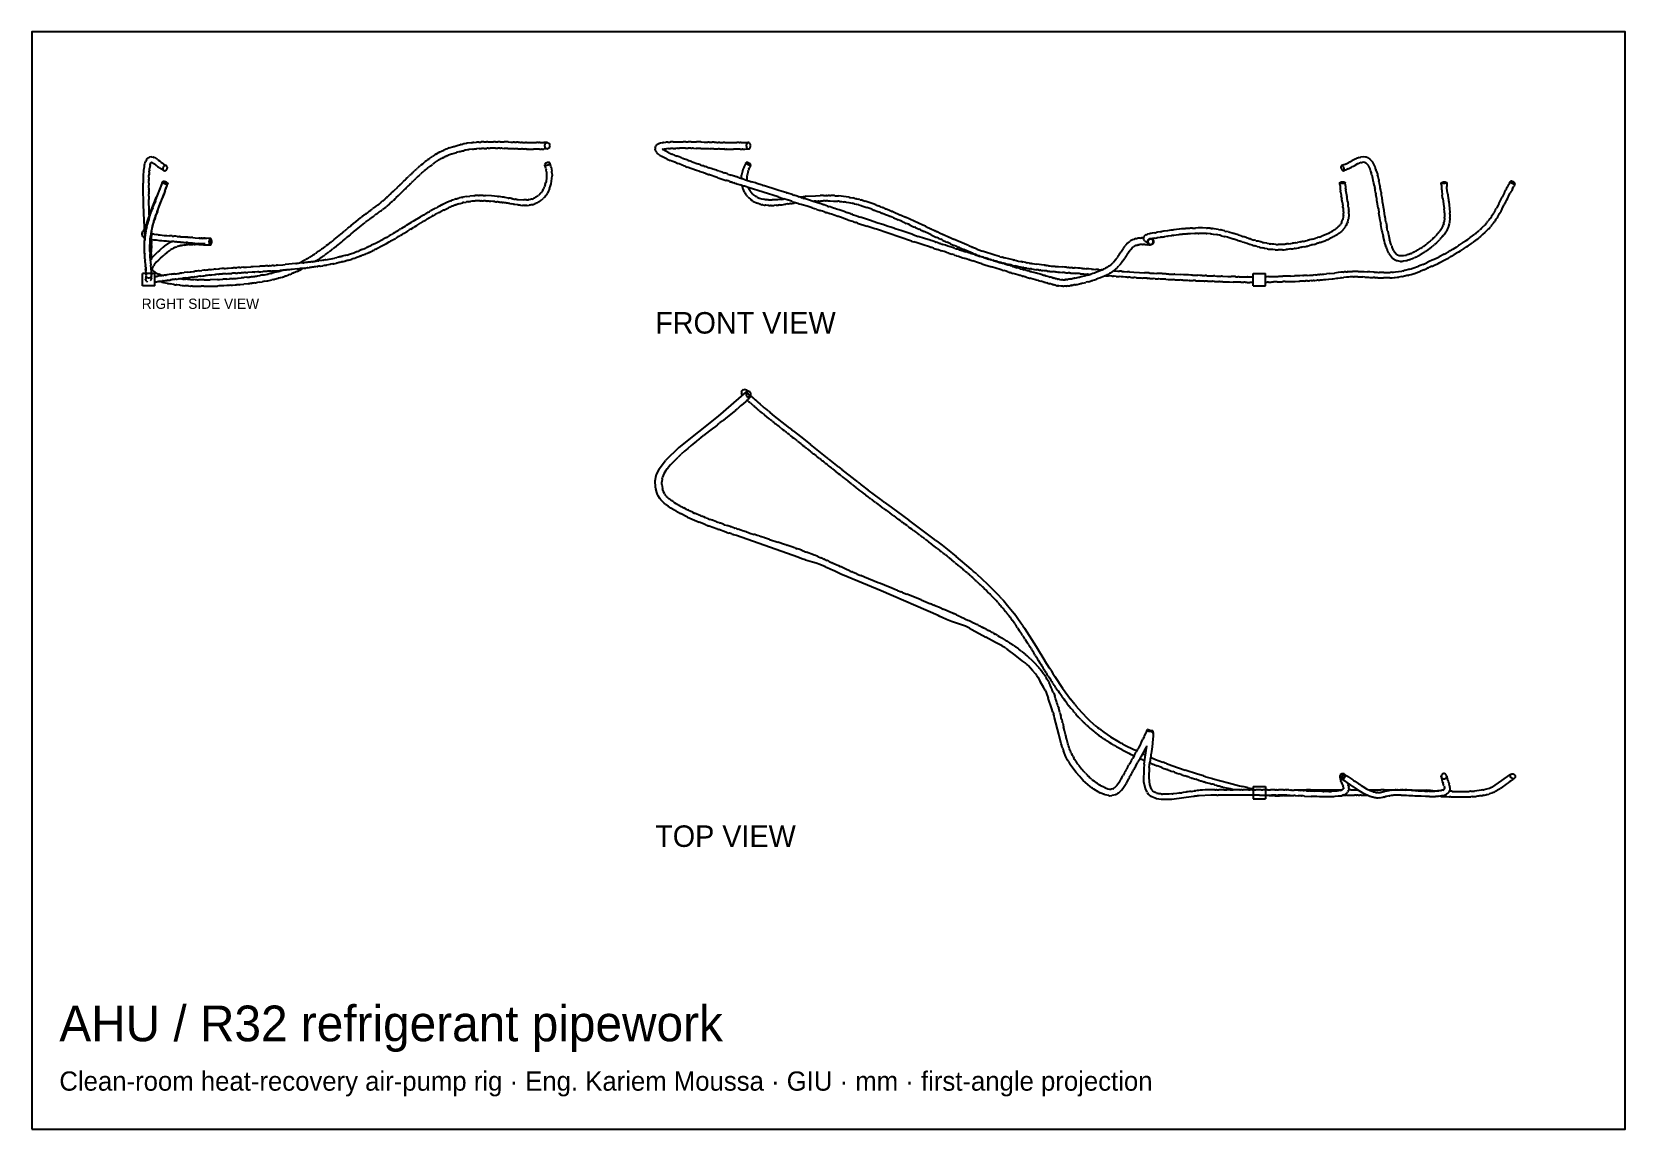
# Model space of a CAD drawing. Header units: millimetres. Extents: x -615 to -131, y -243 to 90.
import ezdxf

# ---------------------------------------------------------------- set-up
doc = ezdxf.new("R2010")
doc.units = ezdxf.units.MM
for name, color, linetype in [('BORDER', 7, 'Continuous'), ('HIDDEN', 8, 'Continuous'), ('TEXT', 5, 'Continuous'), ('VISIBLE', 7, 'Continuous')]:
    doc.layers.add(name, color=color, linetype=linetype)

msp = doc.modelspace()

# ---------------------------------------------------------------- texts
at = {"layer": 'TEXT'}
for s, height, p in [('RIGHT SIDE VIEW', 3.1145, (-581.94, 5.75)), ('FRONT VIEW', 6.529, (-426.02, -1.76)), ('TOP VIEW', 6.529, (-426.02, -157.68)), ('AHU / R32 refrigerant pipework', 10.8439, (-606.96, -216.72)), ('Clean-room heat-recovery air-pump rig · Eng. Kariem Moussa · GIU · mm · first-angle projection', 5.839, (-606.96, -231.73))]:
    msp.add_text(s, height=height, dxfattribs=at).set_placement(p)

# ---------------------------------------------------------------- linework, layer by layer
at = {"layer": 'BORDER'}
msp.add_lwpolyline([(-615.3, -243.41), (-131.5, -243.41), (-131.5, 89.89), (-615.3, 89.89)], close=True, dxfattribs=at)
at = {"layer": 'HIDDEN'}
for points in [[(-398.36, 55.47), (-398.37, 55.3)], [(-398.37, 55.3), (-398.35, 55.11)], [(-398.33, 55.64), (-398.36, 55.47)], [(-398.35, 55.11), (-398.31, 54.92)], [(-398.27, 55.82), (-398.33, 55.64)], [(-398.31, 54.92), (-398.25, 54.75)], [(-398.19, 55.98), (-398.27, 55.82)], [(-398.25, 54.75), (-398.17, 54.6)], [(-398.09, 56.1), (-398.19, 55.98)], [(-398.17, 54.6), (-398.06, 54.48)], [(-397.98, 56.2), (-398.09, 56.1)], [(-398.06, 54.48), (-397.95, 54.38)], [(-397.85, 56.26), (-397.98, 56.2)], [(-397.95, 54.38), (-397.82, 54.33)], [(-397.72, 56.29), (-397.85, 56.26)], [(-397.82, 54.33), (-397.68, 54.31)], [(-575.53, 48.48), (-575.55, 48.31)], [(-575.51, 48.57), (-575.53, 48.48)], [(-575.48, 48.65), (-575.51, 48.57)], [(-575.4, 48.81), (-575.48, 48.65)], [(-575.3, 48.96), (-575.4, 48.81)], [(-575.17, 49.08), (-575.3, 48.96)], [(-575.03, 49.17), (-575.17, 49.08)], [(-574.88, 49.23), (-575.03, 49.17)], [(-574.73, 49.26), (-574.88, 49.23)], [(-574.58, 49.25), (-574.73, 49.26)], [(-574.47, 49.21), (-574.58, 49.25)], [(-217.54, 49.26), (-217.59, 49.25)], [(-217.44, 49.25), (-217.54, 49.26)], [(-217.33, 49.2), (-217.44, 49.25)], [(-217.22, 49.12), (-217.33, 49.2)], [(-217.12, 49.01), (-217.22, 49.12)], [(-217.02, 48.88), (-217.12, 49.01)], [(-216.94, 48.73), (-217.02, 48.88)], [(-216.87, 48.56), (-216.94, 48.73)], [(-216.82, 48.39), (-216.87, 48.56)], [(-216.8, 48.23), (-216.82, 48.39)], [(-575.64, 44.31), (-575.62, 44.31)], [(-575.64, 44.31), (-575.64, 44.31)], [(-575.61, 44.29), (-575.64, 44.31)], [(-575.62, 44.34), (-575.63, 44.34)], [(-575.63, 44.34), (-575.61, 44.33)], [(-575.63, 44.34), (-575.63, 44.34)], [(-575.61, 44.33), (-575.62, 44.34)], [(-575.62, 44.31), (-575.57, 44.31)], [(-575.55, 44.31), (-575.61, 44.33)], [(-575.61, 44.33), (-575.56, 44.32)], [(-575.55, 44.26), (-575.61, 44.29)], [(-575.57, 44.31), (-575.53, 44.3)], [(-575.56, 44.32), (-575.47, 44.29)], [(-575.55, 48.31), (-575.53, 48.15)], [(-575.46, 44.28), (-575.55, 44.31)], [(-575.46, 44.22), (-575.55, 44.26)], [(-575.53, 48.15), (-575.48, 48.01)], [(-575.53, 44.3), (-575.49, 44.29)], [(-575.49, 44.29), (-575.37, 44.27)], [(-575.48, 48.01), (-575.4, 47.89)], [(-575.47, 44.29), (-575.35, 44.25)], [(-575.35, 44.24), (-575.46, 44.28)], [(-575.34, 44.18), (-575.46, 44.22)], [(-575.4, 47.89), (-575.3, 47.79)], [(-575.37, 44.27), (-575.24, 44.24)], [(-575.35, 44.25), (-575.21, 44.2)], [(-575.21, 44.2), (-575.35, 44.24)], [(-575.19, 44.13), (-575.34, 44.18)], [(-575.3, 47.79), (-575.23, 47.75)], [(-575.24, 44.24), (-575.08, 44.2)], [(-575.05, 44.14), (-575.21, 44.2)], [(-575.21, 44.2), (-575.06, 44.15)], [(-575.03, 44.08), (-575.19, 44.13)], [(-575.08, 44.2), (-574.91, 44.15)], [(-575.06, 44.15), (-574.89, 44.1)], [(-574.88, 44.09), (-575.05, 44.14)], [(-574.86, 44.03), (-575.03, 44.08)], [(-574.91, 44.15), (-574.74, 44.1)], [(-574.89, 44.1), (-574.72, 44.04)], [(-574.71, 44.03), (-574.88, 44.09)], [(-574.69, 43.99), (-574.86, 44.03)], [(-574.74, 44.1), (-574.57, 44.05)], [(-574.72, 44.04), (-574.56, 43.99)], [(-574.55, 43.98), (-574.71, 44.03)], [(-574.53, 43.94), (-574.69, 43.99)], [(-574.57, 44.05), (-574.42, 44)], [(-574.56, 43.99), (-574.41, 43.94)], [(-574.4, 43.93), (-574.55, 43.98)], [(-574.38, 43.91), (-574.53, 43.94)], [(-574.42, 44), (-574.28, 43.96)], [(-574.41, 43.94), (-574.28, 43.9)], [(-574.27, 43.89), (-574.4, 43.93)], [(-574.25, 43.88), (-574.38, 43.91)], [(-574.28, 43.96), (-574.18, 43.92)], [(-574.28, 43.9), (-574.17, 43.86)], [(-574.17, 43.86), (-574.27, 43.89)], [(-574.15, 43.86), (-574.25, 43.88)], [(-574.18, 43.92), (-574.1, 43.88)], [(-574.1, 43.83), (-574.17, 43.86)], [(-574.17, 43.86), (-574.1, 43.84)], [(-574.08, 43.85), (-574.15, 43.86)], [(-574.1, 43.88), (-574.06, 43.87)], [(-574.1, 43.84), (-574.06, 43.82)], [(-574.06, 43.82), (-574.1, 43.83)], [(-574.05, 43.85), (-574.08, 43.85)], [(-574.06, 43.82), (-574.06, 43.82)], [(-574.06, 43.82), (-574.06, 43.82)], [(-574.05, 43.85), (-574.05, 43.85)], [(-218.11, 44.03), (-218.12, 44.08)], [(-218.06, 43.98), (-218.11, 44.03)], [(-217.98, 43.93), (-218.06, 43.98)], [(-217.86, 43.89), (-217.98, 43.93)], [(-217.72, 43.86), (-217.86, 43.89)], [(-217.56, 43.83), (-217.72, 43.86)], [(-217.38, 43.82), (-217.56, 43.83)], [(-217.21, 43.82), (-217.38, 43.82)], [(-217.03, 43.84), (-217.21, 43.82)], [(-216.87, 43.86), (-217.03, 43.84)], [(-217.01, 47.71), (-216.93, 47.75)], [(-216.93, 47.75), (-216.86, 47.83)], [(-216.73, 43.9), (-216.87, 43.86)], [(-216.86, 47.83), (-216.82, 47.94)], [(-216.82, 47.94), (-216.8, 48.07)], [(-216.8, 48.07), (-216.8, 48.23)], [(-216.61, 43.94), (-216.73, 43.9)], [(-216.53, 43.99), (-216.61, 43.94)], [(-216.49, 44.04), (-216.53, 43.99)], [(-216.48, 44.08), (-216.49, 44.04)], [(-187.31, 43.99), (-187.32, 44.03)], [(-187.25, 43.94), (-187.31, 43.99)], [(-187.16, 43.91), (-187.25, 43.94)], [(-187.04, 43.88), (-187.16, 43.91)], [(-186.89, 43.86), (-187.04, 43.88)], [(-186.73, 43.85), (-186.89, 43.86)], [(-186.55, 43.85), (-186.73, 43.85)], [(-186.37, 43.86), (-186.55, 43.85)], [(-186.2, 43.88), (-186.37, 43.86)], [(-186.04, 43.92), (-186.2, 43.88)], [(-185.91, 43.96), (-186.04, 43.92)], [(-185.8, 44), (-185.91, 43.96)], [(-185.72, 44.05), (-185.8, 44)], [(-185.68, 44.1), (-185.72, 44.05)], [(-185.68, 44.13), (-185.68, 44.1)], [(-166.33, 44.47), (-166.34, 44.42)], [(-166.34, 44.42), (-166.32, 44.35)], [(-166.32, 44.35), (-166.27, 44.27)], [(-166.27, 44.27), (-166.19, 44.18)], [(-166.19, 44.18), (-166.14, 44.13)], [(-166.14, 44.13), (-166.08, 44.08)], [(-166.08, 44.08), (-165.95, 43.99)], [(-165.95, 43.99), (-165.8, 43.89)], [(-165.8, 43.89), (-165.64, 43.81)], [(-165.64, 43.81), (-165.48, 43.74)], [(-165.48, 43.74), (-165.33, 43.69)], [(-165.33, 43.69), (-165.19, 43.65)], [(-165.19, 43.65), (-165.06, 43.63)], [(-165.06, 43.63), (-164.97, 43.64)], [(-164.97, 43.64), (-164.9, 43.66)], [(-164.9, 43.66), (-164.87, 43.69)], [(-579.23, 35.1), (-577.42, 39.73)], [(-579.77, 33.62), (-579.62, 34.02)], [(-580.82, 30.16), (-580.68, 30.73)], [(-580.68, 30.73), (-580.51, 31.36)], [(-580.51, 31.36), (-580.3, 32.05)], [(-580.3, 32.05), (-579.77, 33.62)], [(-561.17, 25.34), (-561.17, 25.35)], [(-561.16, 25.33), (-561.17, 25.34)], [(-561.15, 25.36), (-561.16, 25.33)], [(-561.16, 25.33), (-561.16, 25.33)], [(-561.13, 25.43), (-561.15, 25.36)], [(-561.12, 25.53), (-561.13, 25.43)], [(-561.1, 25.66), (-561.12, 25.53)], [(-561.08, 25.81), (-561.1, 25.66)], [(-561.07, 25.98), (-561.08, 25.81)], [(-561.05, 26.15), (-561.07, 25.98)], [(-561.04, 26.33), (-561.05, 26.24)], [(-561.05, 26.24), (-561.05, 26.15)], [(-561.03, 26.5), (-561.04, 26.33)], [(-561.02, 26.65), (-561.03, 26.5)], [(-561.02, 26.95), (-561.02, 26.94)], [(-561.02, 26.94), (-561.01, 26.88)], [(-561.01, 26.78), (-561.02, 26.65)], [(-561.01, 26.88), (-561.01, 26.78)], [(-276.49, 26.26), (-276.45, 26.45)], [(-276.49, 26.07), (-276.49, 26.26)], [(-276.45, 25.87), (-276.49, 26.07)], [(-276.45, 26.45), (-276.38, 26.63)], [(-276.39, 25.69), (-276.45, 25.87)], [(-276.41, 26.24), (-276.42, 26.15)], [(-276.42, 26.15), (-276.41, 26.11)], [(-276.4, 26.33), (-276.41, 26.24)], [(-276.41, 26.11), (-276.41, 25.98)], [(-276.41, 25.98), (-276.35, 25.81)], [(-276.34, 26.5), (-276.4, 26.33)], [(-276.29, 25.53), (-276.39, 25.69)], [(-276.38, 26.63), (-276.28, 26.79)], [(-276.35, 25.81), (-276.26, 25.66)], [(-276.23, 26.63), (-276.34, 26.5)], [(-276.17, 25.39), (-276.29, 25.53)], [(-276.28, 26.79), (-276.15, 26.93)], [(-276.26, 25.66), (-276.14, 25.53)], [(-276.11, 26.77), (-276.23, 26.63)], [(-276.02, 25.28), (-276.17, 25.39)], [(-276.15, 26.93), (-276.01, 27.03)], [(-276.14, 25.53), (-275.99, 25.43)], [(-275.98, 26.88), (-276.11, 26.77)], [(-275.86, 25.2), (-276.02, 25.28)], [(-276.01, 27.03), (-275.84, 27.1)], [(-275.99, 25.43), (-275.83, 25.36)], [(-275.81, 26.94), (-275.98, 26.88)], [(-275.69, 25.17), (-275.86, 25.2)], [(-275.84, 27.1), (-275.67, 27.14)], [(-275.83, 25.36), (-275.65, 25.33)], [(-275.64, 26.97), (-275.81, 26.94)], [(-275.66, 25.16), (-275.69, 25.17)], [(-275.67, 27.14), (-275.54, 27.14)], [(-275.65, 25.33), (-275.47, 25.34)], [(-275.46, 26.96), (-275.64, 26.97)], [(-275.54, 27.14), (-275.49, 27.13)], [(-275.49, 27.13), (-275.32, 27.09)], [(-275.47, 25.34), (-275.3, 25.39)], [(-275.29, 26.91), (-275.46, 26.96)], [(-275.32, 27.09), (-275.22, 27.04)], [(-275.3, 25.39), (-275.14, 25.47)], [(-275.13, 26.83), (-275.29, 26.91)], [(-275.14, 25.47), (-275.01, 25.58)], [(-275, 26.71), (-275.13, 26.83)], [(-275.01, 25.58), (-274.9, 25.72)], [(-274.9, 26.57), (-275, 26.71)], [(-274.83, 26.4), (-274.9, 26.57)], [(-274.9, 25.72), (-274.82, 25.88)], [(-274.78, 26.22), (-274.83, 26.4)], [(-274.82, 25.88), (-274.78, 26.06)], [(-274.78, 26.06), (-274.78, 26.22)], [(-577.92, 16.47), (-581.66, 16.47)], [(-581.66, 12.73), (-581.66, 16.47)], [(-578.97, 16.47), (-580.62, 16.47)], [(-577.92, 12.73), (-577.92, 16.47)], [(-244.47, 16.47), (-240.73, 16.47)], [(-244.47, 12.73), (-244.47, 16.47)], [(-240.73, 12.73), (-240.73, 16.47)], [(-577.92, 12.73), (-581.66, 12.73)], [(-244.47, 12.73), (-240.73, 12.73)], [(-398.4, -20.01), (-398.44, -20.18)], [(-398.44, -20.18), (-398.44, -20.35)], [(-398.44, -20.35), (-398.41, -20.51)], [(-398.41, -20.51), (-398.34, -20.66)], [(-398.33, -19.85), (-398.4, -20.01)], [(-398.34, -20.66), (-398.25, -20.78)], [(-398.24, -19.7), (-398.33, -19.85)], [(-398.25, -20.78), (-398.13, -20.87)], [(-398.17, -19.64), (-398.24, -19.7)], [(-398.13, -20.87), (-397.98, -20.93)], [(-397.98, -20.93), (-397.83, -20.96)], [(-397.83, -20.96), (-397.67, -20.95)], [(-397.67, -20.95), (-397.51, -20.9)], [(-397.51, -20.9), (-397.36, -20.81)], [(-397.36, -20.81), (-397.23, -20.7)], [(-397.23, -20.7), (-397.22, -20.69)], [(-276.4, -122.41), (-276.42, -122.42)], [(-276.42, -122.42), (-276.42, -122.43)], [(-276.42, -122.43), (-276.41, -122.44)], [(-276.42, -122.43), (-276.42, -122.43)], [(-276.41, -122.44), (-276.35, -122.46)], [(-276.34, -122.4), (-276.4, -122.41)], [(-276.35, -122.46), (-276.26, -122.48)], [(-276.25, -122.39), (-276.34, -122.4)], [(-276.26, -122.48), (-276.14, -122.49)], [(-276.13, -122.39), (-276.25, -122.39)], [(-276.14, -122.49), (-275.99, -122.51)], [(-275.98, -122.39), (-276.13, -122.39)], [(-275.99, -122.51), (-275.83, -122.52)], [(-275.81, -122.39), (-275.98, -122.39)], [(-275.83, -122.52), (-275.65, -122.53)], [(-275.77, -122.39), (-275.81, -122.39)], [(-275.69, -122.41), (-275.73, -122.39)], [(-275.51, -122.5), (-275.69, -122.41)], [(-275.65, -122.53), (-275.47, -122.54)], [(-275.34, -122.58), (-275.51, -122.5)], [(-275.47, -122.54), (-275.3, -122.54)], [(-275.18, -122.66), (-275.34, -122.58)], [(-275.3, -122.54), (-275.14, -122.55)], [(-275.03, -122.73), (-275.18, -122.66)], [(-275.14, -122.55), (-275.01, -122.54)], [(-274.91, -122.8), (-275.03, -122.73)], [(-275.01, -122.54), (-274.9, -122.54)], [(-274.81, -122.84), (-274.91, -122.8)], [(-274.9, -122.54), (-274.82, -122.53)], [(-274.82, -122.53), (-274.78, -122.51)], [(-274.78, -122.86), (-274.81, -122.84)], [(-274.78, -122.51), (-274.78, -122.51)], [(-244.47, -139.3), (-240.73, -139.3)], [(-244.47, -139.3), (-244.47, -143.04)], [(-240.73, -139.3), (-240.73, -143.04)], [(-218.12, -136.23), (-218.12, -136.25)], [(-218.12, -136.25), (-218.1, -136.42)], [(-217.8, -136.84), (-217.65, -136.93)], [(-217.76, -136.9), (-217.7, -136.92)], [(-217.7, -136.92), (-217.62, -136.9)], [(-217.65, -136.93), (-217.48, -136.98)], [(-217.62, -136.9), (-217.53, -136.85)], [(-217.53, -136.85), (-217.43, -136.77)], [(-217.48, -136.98), (-217.39, -137)], [(-217.43, -136.77), (-217.32, -136.67)], [(-217.39, -137), (-217.3, -137)], [(-217.32, -136.67), (-217.21, -136.54)], [(-217.3, -137), (-217.13, -136.98)], [(-217.21, -136.54), (-217.11, -136.4)], [(-217.13, -136.98), (-216.96, -136.93)], [(-217.11, -136.4), (-217.01, -136.25)], [(-217.01, -136.25), (-216.93, -136.1)], [(-216.96, -136.93), (-216.8, -136.84)], [(-216.87, -135.55), (-216.93, -135.52)], [(-216.93, -136.1), (-216.86, -135.95)], [(-216.73, -135.65), (-216.87, -135.55)], [(-216.86, -135.95), (-216.82, -135.82)], [(-216.82, -135.55), (-216.84, -135.53)], [(-216.8, -135.61), (-216.82, -135.55)], [(-216.82, -135.82), (-216.8, -135.7)], [(-216.8, -135.7), (-216.8, -135.61)], [(-216.8, -136.84), (-216.67, -136.73)], [(-216.61, -135.78), (-216.73, -135.65)], [(-216.67, -136.73), (-216.57, -136.59)], [(-216.53, -135.93), (-216.61, -135.78)], [(-216.57, -136.59), (-216.51, -136.43)], [(-216.49, -136.09), (-216.53, -135.93)], [(-216.51, -136.43), (-216.48, -136.26)], [(-216.48, -136.2), (-216.49, -136.09)], [(-216.48, -136.26), (-216.48, -136.2)], [(-244.47, -140.34), (-244.47, -141.99)], [(-244.47, -143.04), (-240.73, -143.04)], [(-240.73, -140.34), (-240.73, -141.99)]]:
    msp.add_lwpolyline(points, dxfattribs=at)
at = {"layer": 'VISIBLE'}
for points in [[(-491.55, 53.34), (-491.97, 53.11)], [(-491.55, 53.34), (-491.47, 53.39)], [(-491.47, 53.39), (-491.44, 53.4)], [(-491.44, 53.4), (-490.95, 53.65)], [(-490.95, 53.65), (-490.25, 53.97)], [(-489.74, 54.19), (-490.25, 53.97)], [(-489.74, 54.19), (-489.38, 54.33)], [(-489.38, 54.33), (-489, 54.47)], [(-488.58, 54.62), (-489, 54.47)], [(-488.58, 54.62), (-487.24, 55.06)], [(-487.24, 55.06), (-487.07, 55.09)], [(-487.08, 53.04), (-486.4, 53.25)], [(-487.07, 55.09), (-485.88, 55.44)], [(-485.65, 53.46), (-486.4, 53.25)], [(-485.88, 55.44), (-485.4, 55.57)], [(-485.65, 53.46), (-485.5, 53.5)], [(-485.5, 53.5), (-485.21, 53.57)], [(-485.4, 55.57), (-485.13, 55.63)], [(-485.21, 53.57), (-484.65, 53.71)], [(-484.94, 55.68), (-485.13, 55.63)], [(-484.94, 55.68), (-484.45, 55.79)], [(-484.65, 53.71), (-484.26, 53.8)], [(-484.09, 55.86), (-484.45, 55.79)], [(-484.26, 53.8), (-484.05, 53.85)], [(-483.93, 55.9), (-484.09, 55.86)], [(-483.72, 53.92), (-484.05, 53.85)], [(-483.31, 56.01), (-483.93, 55.9)], [(-483.57, 53.95), (-483.72, 53.92)], [(-483, 54.06), (-483.57, 53.95)], [(-483.09, 56.05), (-483.31, 56.01)], [(-482.99, 56.06), (-483.09, 56.05)], [(-482.73, 54.1), (-483, 54.06)], [(-481.81, 56.23), (-482.99, 56.06)], [(-482.49, 54.14), (-482.73, 54.1)], [(-481.48, 54.27), (-482.49, 54.14)], [(-481.81, 56.23), (-481.63, 56.25)], [(-481.63, 56.25), (-481.41, 56.27)], [(-481.48, 54.27), (-481.36, 54.29)], [(-481.09, 56.3), (-481.41, 56.27)], [(-481.36, 54.29), (-481.21, 54.3)], [(-481.21, 54.3), (-481.07, 54.32)], [(-481.09, 56.3), (-480.32, 56.36)], [(-481.07, 54.32), (-480.48, 54.37)], [(-480.48, 54.37), (-480.26, 54.38)], [(-480.17, 56.37), (-480.32, 56.36)], [(-480.17, 54.39), (-480.26, 54.38)], [(-479.54, 56.41), (-480.17, 56.37)], [(-479.45, 54.43), (-480.17, 54.39)], [(-479.54, 56.41), (-479.32, 56.42)], [(-479.45, 54.43), (-479.23, 54.44)], [(-479.32, 56.42), (-479.09, 56.43)], [(-479.23, 54.44), (-479.05, 54.45)], [(-479.09, 56.43), (-478.88, 56.44)], [(-479.05, 54.45), (-478.8, 54.46)], [(-478.75, 56.44), (-478.88, 56.44)], [(-478.69, 54.46), (-478.8, 54.46)], [(-478.51, 56.45), (-478.75, 56.44)], [(-478.49, 54.47), (-478.69, 54.46)], [(-478.05, 56.47), (-478.51, 56.45)], [(-477.95, 54.49), (-478.49, 54.47)], [(-478.05, 56.47), (-477.5, 56.49)], [(-477.95, 54.49), (-477.45, 54.51)], [(-477.5, 56.49), (-477.46, 56.49)], [(-477.46, 56.49), (-477.23, 56.49)], [(-477.4, 54.51), (-477.45, 54.51)], [(-477.4, 54.51), (-477.2, 54.51)], [(-476.8, 56.5), (-477.23, 56.49)], [(-477.06, 54.52), (-477.2, 54.51)], [(-476.71, 54.53), (-477.06, 54.52)], [(-476.8, 56.5), (-476.77, 56.5)], [(-476.77, 56.5), (-476.71, 56.51)], [(-476.71, 56.51), (-476.17, 56.52)], [(-476.71, 54.53), (-476.15, 54.54)], [(-476.17, 56.52), (-475.12, 56.53)], [(-475.14, 54.55), (-476.15, 54.54)], [(-474.51, 54.55), (-475.14, 54.55)], [(-474.48, 56.53), (-475.12, 56.53)], [(-474.51, 54.55), (-473.84, 54.54)], [(-474.48, 56.53), (-473.8, 56.52)], [(-473.67, 54.54), (-473.84, 54.54)], [(-473.62, 56.52), (-473.8, 56.52)], [(-473.33, 54.54), (-473.67, 54.54)], [(-473.29, 56.52), (-473.62, 56.52)], [(-473.17, 54.53), (-473.33, 54.54)], [(-473.11, 56.51), (-473.29, 56.52)], [(-473.17, 54.53), (-472.85, 54.53)], [(-473.11, 56.51), (-472.78, 56.51)], [(-472.53, 54.52), (-472.85, 54.53)], [(-472.78, 56.51), (-472.47, 56.5)], [(-472.53, 54.52), (-471.9, 54.51)], [(-472.47, 56.5), (-471.85, 56.49)], [(-471.41, 54.49), (-471.9, 54.51)], [(-471.36, 56.47), (-471.85, 56.49)], [(-470.8, 54.48), (-471.41, 54.49)], [(-470.72, 56.45), (-471.36, 56.47)], [(-470.8, 54.48), (-470.64, 54.47)], [(-470.72, 56.45), (-470.56, 56.45)], [(-470.64, 54.47), (-469.93, 54.45)], [(-470.56, 56.45), (-469.83, 56.43)], [(-469.93, 54.45), (-469.2, 54.43)], [(-469.83, 56.43), (-469.12, 56.4)], [(-469.2, 54.43), (-468.86, 54.42)], [(-468.79, 56.39), (-469.12, 56.4)], [(-468.86, 54.42), (-468.54, 54.41)], [(-468.79, 56.39), (-468.46, 56.38)], [(-468.21, 54.39), (-468.54, 54.41)], [(-468.46, 56.38), (-468.13, 56.37)], [(-467.81, 54.38), (-468.21, 54.39)], [(-467.72, 56.36), (-468.13, 56.37)], [(-467.7, 54.38), (-467.81, 54.38)], [(-467.64, 56.36), (-467.72, 56.36)], [(-467.7, 54.38), (-467.61, 54.38)], [(-467.64, 56.36), (-467.53, 56.35)], [(-467.61, 54.38), (-467.53, 54.37)], [(-467.53, 56.35), (-467.43, 56.35)], [(-467.53, 54.37), (-467.21, 54.36)], [(-467.43, 56.35), (-467.17, 56.34)], [(-467.21, 54.36), (-466.95, 54.35)], [(-467.17, 56.34), (-466.85, 56.33)], [(-466.95, 54.35), (-466.74, 54.35)], [(-466.85, 56.33), (-466.68, 56.33)], [(-466.74, 54.35), (-466.65, 54.34)], [(-466.57, 56.32), (-466.68, 56.33)], [(-466.35, 54.34), (-466.65, 54.34)], [(-466.32, 56.32), (-466.57, 56.32)], [(-466.35, 54.34), (-466.08, 54.33)], [(-466.32, 56.32), (-466, 56.31)], [(-466.08, 54.33), (-465.75, 54.32)], [(-466, 56.31), (-465.71, 56.3)], [(-465.75, 54.32), (-465.69, 54.32)], [(-465.71, 56.3), (-465.64, 56.3)], [(-465.69, 54.32), (-465.53, 54.31)], [(-465.64, 56.3), (-465.41, 56.29)], [(-465.53, 54.31), (-465.38, 54.31)], [(-465.19, 56.28), (-465.41, 56.29)], [(-465.15, 54.3), (-465.38, 54.31)], [(-465.08, 56.28), (-465.19, 56.28)], [(-465.15, 54.3), (-465.05, 54.3)], [(-465.08, 56.28), (-464.64, 56.27)], [(-465.05, 54.3), (-464.65, 54.29)], [(-464.57, 54.29), (-464.65, 54.29)], [(-464.64, 56.27), (-464.58, 56.27)], [(-464.58, 56.27), (-464.54, 56.27)], [(-464.57, 54.29), (-464.23, 54.28)], [(-464.54, 56.27), (-464.17, 56.26)], [(-464.23, 54.28), (-464.06, 54.28)], [(-464.17, 56.26), (-464.06, 56.26)], [(-464.06, 56.26), (-463.89, 56.25)], [(-464.06, 54.28), (-463.92, 54.28)], [(-463.92, 54.28), (-463.56, 54.27)], [(-463.89, 56.25), (-463.46, 56.25)], [(-463.56, 54.27), (-462.97, 54.26)], [(-463.46, 56.25), (-462.93, 56.24)], [(-462.09, 54.26), (-462.97, 54.26)], [(-462.93, 56.24), (-462.07, 56.24)], [(-461.95, 54.26), (-462.09, 54.26)], [(-461.93, 56.24), (-462.07, 56.24)], [(-461.87, 54.26), (-461.95, 54.26)], [(-461.86, 56.24), (-461.93, 56.24)], [(-461.44, 54.26), (-461.87, 54.26)], [(-461.43, 56.24), (-461.86, 56.24)], [(-461.13, 54.26), (-461.44, 54.26)], [(-461.43, 56.24), (-461.22, 56.24)], [(-460.92, 56.24), (-461.22, 56.24)], [(-461.13, 54.26), (-460.92, 54.26)], [(-460.92, 56.24), (-460.7, 56.25)], [(-460.92, 54.26), (-460.6, 54.27)], [(-460.7, 56.25), (-460.41, 56.25)], [(-460.39, 54.27), (-460.6, 54.27)], [(-460.41, 56.25), (-459.95, 56.26)], [(-460.39, 54.27), (-460.02, 54.28)], [(-460.02, 54.28), (-459.86, 54.28)], [(-459.95, 56.26), (-459.88, 56.26)], [(-459.46, 56.28), (-459.88, 56.26)], [(-458.79, 54.31), (-459.86, 54.28)], [(-459.53, 55.32), (-459.51, 55.51)], [(-459.51, 55.12), (-459.53, 55.32)], [(-459.51, 55.51), (-459.47, 55.7)], [(-459.47, 54.94), (-459.51, 55.12)], [(-459.47, 55.7), (-459.4, 55.87)], [(-459.41, 54.76), (-459.47, 54.94)], [(-458.86, 56.3), (-459.46, 56.28)], [(-459.31, 54.61), (-459.41, 54.76)], [(-459.4, 55.87), (-459.3, 56.02)], [(-459.2, 54.48), (-459.31, 54.61)], [(-459.3, 56.02), (-459.19, 56.14)], [(-459.08, 54.39), (-459.2, 54.48)], [(-459.19, 56.14), (-459.06, 56.22)], [(-458.94, 54.33), (-459.08, 54.39)], [(-459.06, 56.22), (-458.92, 56.28)], [(-458.79, 54.31), (-458.94, 54.33)], [(-458.92, 56.28), (-458.82, 56.29)], [(-458.86, 56.3), (-458.82, 56.29)], [(-458.82, 56.29), (-458.78, 56.29)], [(-458.77, 54.31), (-458.79, 54.31)], [(-458.79, 54.31), (-458.77, 54.31)], [(-458.78, 56.29), (-458.63, 56.26)], [(-458.65, 54.33), (-458.77, 54.31)], [(-458.51, 54.38), (-458.65, 54.33)], [(-458.63, 56.26), (-458.5, 56.2)], [(-458.38, 54.48), (-458.51, 54.38)], [(-458.5, 56.2), (-458.37, 56.1)], [(-458.27, 54.6), (-458.38, 54.48)], [(-458.37, 56.1), (-458.26, 55.98)], [(-458.18, 54.75), (-458.27, 54.6)], [(-458.26, 55.98), (-458.17, 55.82)], [(-458.11, 54.92), (-458.18, 54.75)], [(-458.17, 55.82), (-458.11, 55.64)], [(-458.11, 55.64), (-458.07, 55.47)], [(-458.07, 55.11), (-458.11, 54.92)], [(-458.07, 55.47), (-458.06, 55.3)], [(-458.06, 55.3), (-458.07, 55.11)], [(-426, 54.75), (-426.02, 54.24)], [(-425.89, 53.77), (-426.02, 54.24)], [(-426, 54.75), (-425.82, 55.22)], [(-425.66, 53.38), (-425.89, 53.77)], [(-425.67, 55.43), (-425.82, 55.22)], [(-425.67, 55.43), (-425.49, 55.61)], [(-425.52, 53.2), (-425.66, 53.38)], [(-425.34, 55.72), (-425.49, 55.61)], [(-425.34, 55.72), (-425.28, 55.76)], [(-425.28, 55.76), (-425.13, 55.85)], [(-425.13, 55.85), (-424.88, 55.97)], [(-424.75, 56.02), (-424.88, 55.97)], [(-424.46, 56.11), (-424.75, 56.02)], [(-423.87, 56.23), (-424.46, 56.11)], [(-424.07, 54.55), (-424.07, 54.56)], [(-423.92, 54.38), (-423.94, 54.39)], [(-423.92, 54.38), (-423.81, 54.28)], [(-423.87, 56.23), (-423.72, 56.26)], [(-423.81, 54.28), (-423.61, 54.12)], [(-423.74, 54.25), (-423.76, 54.24)], [(-423.74, 54.25), (-423.52, 54.29)], [(-423.72, 56.26), (-423.63, 56.27)], [(-423.54, 56.28), (-423.63, 56.27)], [(-423.54, 54.07), (-423.61, 54.12)], [(-423.54, 56.28), (-422.8, 56.36)], [(-423.54, 54.07), (-423.23, 53.87)], [(-423.52, 54.29), (-423.4, 54.3)], [(-423.4, 54.3), (-423.22, 54.33)], [(-422.62, 53.53), (-423.23, 53.87)], [(-423.22, 54.33), (-422.62, 54.39)], [(-422.14, 56.4), (-422.8, 56.36)], [(-421.94, 54.43), (-422.62, 54.39)], [(-422.62, 53.53), (-422.6, 53.52)], [(-422.41, 53.42), (-422.6, 53.52)], [(-422.29, 53.37), (-422.41, 53.42)], [(-421.84, 53.16), (-422.29, 53.37)], [(-422.14, 56.4), (-421.83, 56.42)], [(-421.94, 54.43), (-421.78, 54.44)], [(-421.83, 56.42), (-421.65, 56.43)], [(-421.78, 54.44), (-421.57, 54.45)], [(-421.65, 56.43), (-421.4, 56.44)], [(-421.57, 54.45), (-421.37, 54.46)], [(-421.3, 56.44), (-421.4, 56.44)], [(-421.25, 54.46), (-421.37, 54.46)], [(-421.1, 56.45), (-421.3, 56.44)], [(-421.02, 54.47), (-421.25, 54.46)], [(-420.57, 56.47), (-421.1, 56.45)], [(-420.6, 54.49), (-421.02, 54.47)], [(-420.6, 54.49), (-420.03, 54.51)], [(-420.57, 56.47), (-420.04, 56.49)], [(-420.04, 56.49), (-419.98, 56.49)], [(-419.98, 54.51), (-420.03, 54.51)], [(-419.98, 56.49), (-419.77, 56.49)], [(-419.98, 54.51), (-419.74, 54.51)], [(-419.77, 56.49), (-419.24, 56.51)], [(-419.28, 54.52), (-419.74, 54.51)], [(-419.28, 54.52), (-419.26, 54.53)], [(-419.26, 54.53), (-419.2, 54.53)], [(-419.24, 56.51), (-418.64, 56.52)], [(-419.2, 54.53), (-418.64, 54.54)], [(-418.64, 56.52), (-417.49, 56.53)], [(-417.5, 54.55), (-418.64, 54.54)], [(-416.78, 54.55), (-417.5, 54.55)], [(-416.75, 56.53), (-417.49, 56.53)], [(-416.78, 54.55), (-416.01, 54.54)], [(-416.75, 56.53), (-415.97, 56.52)], [(-415.78, 54.54), (-416.01, 54.54)], [(-415.75, 56.52), (-415.97, 56.52)], [(-415.39, 54.54), (-415.78, 54.54)], [(-415.33, 56.52), (-415.75, 56.52)], [(-415.18, 54.53), (-415.39, 54.54)], [(-415.13, 56.51), (-415.33, 56.52)], [(-415.18, 54.53), (-414.77, 54.53)], [(-415.13, 56.51), (-414.75, 56.51)], [(-414.39, 54.52), (-414.77, 54.53)], [(-414.75, 56.51), (-414.34, 56.5)], [(-414.39, 54.52), (-413.6, 54.51)], [(-414.34, 56.5), (-413.45, 56.48)], [(-413.05, 54.5), (-413.6, 54.51)], [(-412.89, 56.47), (-413.45, 56.48)], [(-412.19, 54.48), (-413.05, 54.5)], [(-412.15, 56.46), (-412.89, 56.47)], [(-412.19, 54.48), (-412, 54.47)], [(-412.15, 56.46), (-411.93, 56.45)], [(-412, 54.47), (-410.98, 54.45)], [(-411.93, 56.45), (-411.11, 56.43)], [(-411.11, 56.43), (-410.08, 56.4)], [(-410.98, 54.45), (-410.15, 54.43)], [(-410.15, 54.43), (-409.74, 54.42)], [(-409.63, 56.39), (-410.08, 56.4)], [(-409.74, 54.42), (-409.3, 54.4)], [(-409.63, 56.39), (-409.22, 56.38)], [(-408.81, 54.39), (-409.3, 54.4)], [(-409.22, 56.38), (-408.74, 56.37)], [(-408.35, 54.38), (-408.81, 54.39)], [(-408.28, 56.36), (-408.74, 56.37)], [(-408.24, 54.38), (-408.35, 54.38)], [(-408.15, 56.36), (-408.28, 56.36)], [(-408.24, 54.38), (-408.1, 54.37)], [(-408.15, 56.36), (-408.03, 56.35)], [(-408.1, 54.37), (-407.98, 54.37)], [(-408.03, 56.35), (-407.92, 56.35)], [(-407.98, 54.37), (-407.62, 54.36)], [(-407.92, 56.35), (-407.53, 56.34)], [(-407.62, 54.36), (-407.24, 54.35)], [(-407.53, 56.34), (-407.17, 56.33)], [(-407.24, 54.35), (-406.99, 54.35)], [(-407.17, 56.33), (-406.91, 56.33)], [(-406.99, 54.35), (-406.86, 54.34)], [(-406.79, 56.32), (-406.91, 56.33)], [(-406.52, 54.34), (-406.86, 54.34)], [(-406.43, 56.31), (-406.79, 56.32)], [(-406.52, 54.34), (-406.14, 54.33)], [(-406.43, 56.31), (-406.07, 56.31)], [(-406.14, 54.33), (-405.75, 54.32)], [(-406.07, 56.31), (-405.67, 56.3)], [(-405.75, 54.32), (-405.68, 54.32)], [(-405.68, 54.32), (-405.4, 54.31)], [(-405.67, 56.3), (-405.6, 56.3)], [(-405.6, 56.3), (-405.35, 56.29)], [(-405.4, 54.31), (-405.15, 54.31)], [(-405.13, 56.29), (-405.35, 56.29)], [(-404.96, 54.3), (-405.15, 54.31)], [(-404.89, 56.28), (-405.13, 56.29)], [(-404.96, 54.3), (-404.87, 54.3)], [(-404.89, 56.28), (-404.37, 56.27)], [(-404.87, 54.3), (-404.33, 54.29)], [(-404.37, 56.27), (-404.27, 56.27)], [(-404.26, 54.29), (-404.33, 54.29)], [(-404.27, 56.27), (-404.18, 56.27)], [(-404.26, 54.29), (-403.81, 54.28)], [(-404.18, 56.27), (-403.76, 56.26)], [(-403.81, 54.28), (-403.66, 54.28)], [(-403.76, 56.26), (-403.57, 56.26)], [(-403.66, 54.28), (-403.46, 54.28)], [(-403.57, 56.26), (-403.39, 56.25)], [(-403.46, 54.28), (-402.95, 54.27)], [(-403.39, 56.25), (-402.92, 56.25)], [(-402.95, 54.27), (-402.29, 54.26)], [(-402.92, 56.25), (-402.25, 56.24)], [(-401.26, 54.26), (-402.29, 54.26)], [(-402.25, 56.24), (-401.23, 56.24)], [(-401.11, 54.26), (-401.26, 54.26)], [(-401.08, 56.24), (-401.23, 56.24)], [(-401.01, 54.26), (-401.11, 54.26)], [(-400.99, 56.24), (-401.08, 56.24)], [(-400.52, 54.26), (-401.01, 54.26)], [(-400.51, 56.24), (-400.99, 56.24)], [(-400.18, 54.26), (-400.52, 54.26)], [(-400.51, 56.24), (-400.27, 56.24)], [(-399.94, 56.24), (-400.27, 56.24)], [(-400.18, 54.26), (-399.94, 54.26)], [(-399.94, 56.24), (-399.71, 56.24)], [(-399.94, 54.26), (-399.6, 54.27)], [(-399.71, 56.24), (-399.37, 56.25)], [(-399.37, 54.27), (-399.6, 54.27)], [(-399.37, 56.25), (-398.94, 56.26)], [(-399.37, 54.27), (-398.91, 54.28)], [(-398.94, 56.26), (-398.82, 56.26)], [(-398.91, 54.28), (-398.8, 54.28)], [(-398.82, 56.26), (-397.72, 56.29)], [(-398.8, 54.28), (-397.68, 54.31)], [(-397.59, 56.28), (-397.72, 56.29)], [(-397.68, 54.31), (-397.56, 54.33)], [(-397.47, 56.22), (-397.59, 56.28)], [(-397.56, 54.33), (-397.43, 54.39)], [(-397.35, 56.14), (-397.47, 56.22)], [(-397.43, 54.39), (-397.32, 54.48)], [(-397.24, 56.02), (-397.35, 56.14)], [(-397.32, 54.48), (-397.22, 54.61)], [(-397.16, 55.87), (-397.24, 56.02)], [(-397.22, 54.61), (-397.14, 54.76)], [(-397.09, 55.7), (-397.16, 55.87)], [(-397.14, 54.76), (-397.08, 54.94)], [(-397.05, 55.51), (-397.09, 55.7)], [(-397.08, 54.94), (-397.04, 55.12)], [(-397.03, 55.32), (-397.05, 55.51)], [(-397.04, 55.12), (-397.03, 55.32)], [(-581.23, 48.33), (-581.14, 49.01)], [(-581.14, 49.01), (-581.08, 49.39)], [(-581.08, 49.39), (-580.98, 49.86)], [(-580.98, 49.86), (-580.94, 50.02)], [(-580.94, 50.02), (-580.92, 50.08)], [(-580.92, 50.08), (-580.73, 50.64)], [(-580.54, 51.02), (-580.73, 50.64)], [(-580.54, 51.02), (-580.41, 51.21)], [(-580.41, 51.21), (-580.27, 51.38)], [(-580.27, 51.38), (-580.13, 51.52)], [(-580.13, 51.52), (-580.05, 51.58)], [(-580.05, 51.58), (-579.59, 51.82)], [(-578.99, 51.91), (-579.59, 51.82)], [(-579.59, 48.09), (-579.56, 48.43)], [(-579.43, 49.25), (-579.56, 48.43)], [(-579.43, 49.25), (-579.38, 49.45)], [(-579.38, 49.45), (-579.14, 50.15)], [(-579.05, 50.27), (-579.14, 50.15)], [(-578.94, 50.24), (-579.06, 50.27)], [(-578.99, 51.91), (-578.45, 51.81)], [(-578.93, 50.24), (-578.94, 50.24)], [(-578.94, 50.24), (-578.94, 50.24)], [(-578.91, 50.24), (-578.93, 50.24)], [(-578.91, 50.24), (-578.78, 50.19)], [(-578.75, 50.18), (-578.78, 50.19)], [(-578.42, 50), (-578.75, 50.18)], [(-578.45, 51.81), (-578.42, 51.81)], [(-578.41, 51.8), (-578.42, 51.81)], [(-578.42, 50), (-578.31, 49.93)], [(-578.41, 51.8), (-578.21, 51.74)], [(-578.31, 49.93), (-578.16, 49.83)], [(-577.68, 51.48), (-578.21, 51.74)], [(-578.16, 49.83), (-577.73, 49.52)], [(-577.73, 49.52), (-577.62, 49.44)], [(-577.68, 51.48), (-577.57, 51.41)], [(-577.62, 49.44), (-577.58, 49.4)], [(-577.58, 49.4), (-577.55, 49.38)], [(-577.57, 51.41), (-577.29, 51.23)], [(-577.55, 49.38), (-577.36, 49.24)], [(-577.36, 49.24), (-577.33, 49.21)], [(-577.33, 49.21), (-577.22, 49.12)], [(-577.29, 51.23), (-577.24, 51.2)], [(-577.03, 51.05), (-577.24, 51.2)], [(-577.22, 49.12), (-577.11, 49.04)], [(-577.11, 49.04), (-576.99, 48.94)], [(-577.03, 51.05), (-576.53, 50.67)], [(-576.58, 48.62), (-576.99, 48.94)], [(-576.58, 48.62), (-576.16, 48.31)], [(-576.53, 50.67), (-576.33, 50.52)], [(-576.33, 50.52), (-576.23, 50.44)], [(-576.17, 50.39), (-576.23, 50.44)], [(-576.17, 50.39), (-576.06, 50.3)], [(-575.99, 50.25), (-576.06, 50.3)], [(-575.99, 50.25), (-575.87, 50.15)], [(-575.87, 50.15), (-575.49, 49.86)], [(-575.49, 49.86), (-575.3, 49.72)], [(-575.22, 49.66), (-575.3, 49.72)], [(-575.17, 49.63), (-575.22, 49.66)], [(-575.01, 49.52), (-575.17, 49.63)], [(-575.01, 49.52), (-574.92, 49.46)], [(-574.92, 49.46), (-574.59, 49.27)], [(-574.59, 49.27), (-574.54, 49.25)], [(-574.49, 49.22), (-574.54, 49.25)], [(-574.49, 49.22), (-574.47, 49.21)], [(-574.45, 49.2), (-574.47, 49.21)], [(-574.33, 49.12), (-574.45, 49.2)], [(-574.24, 49.01), (-574.33, 49.12)], [(-574.18, 48.88), (-574.24, 49.01)], [(-574.24, 48.23), (-574.18, 48.39)], [(-574.14, 48.73), (-574.18, 48.88)], [(-574.18, 48.39), (-574.14, 48.56)], [(-574.14, 48.56), (-574.14, 48.73)], [(-498.43, 48.31), (-498.2, 48.52)], [(-497.88, 48.79), (-498.2, 48.52)], [(-497.8, 48.87), (-497.88, 48.79)], [(-497.61, 49.03), (-497.8, 48.87)], [(-497.61, 49.03), (-497.49, 49.13)], [(-497.49, 49.13), (-497.44, 49.18)], [(-497.33, 49.27), (-497.44, 49.18)], [(-497.2, 49.39), (-497.33, 49.27)], [(-497.2, 49.39), (-497.06, 49.5)], [(-497.06, 49.5), (-496.63, 49.85)], [(-496.63, 49.85), (-496.42, 50.02)], [(-496.42, 50.02), (-495.96, 50.39)], [(-495.79, 50.51), (-495.96, 50.39)], [(-495.71, 50.57), (-495.79, 50.51)], [(-495.46, 50.76), (-495.71, 50.57)], [(-495.49, 48.23), (-495.21, 48.46)], [(-495.46, 50.76), (-495.35, 50.85)], [(-495.35, 50.85), (-495.13, 51.01)], [(-495.21, 48.46), (-494.76, 48.81)], [(-495.01, 51.1), (-495.13, 51.01)], [(-495.01, 51.1), (-494.78, 51.26)], [(-494.78, 51.26), (-494.4, 51.53)], [(-494.63, 48.91), (-494.76, 48.81)], [(-494.3, 49.16), (-494.63, 48.91)], [(-494.25, 51.64), (-494.4, 51.53)], [(-494.3, 49.16), (-494.1, 49.31)], [(-494.25, 51.64), (-493.69, 52.03)], [(-494.1, 49.31), (-493.98, 49.39)], [(-493.98, 49.39), (-493.77, 49.55)], [(-493.77, 49.55), (-493.65, 49.64)], [(-493.62, 52.08), (-493.69, 52.03)], [(-493.4, 49.81), (-493.65, 49.64)], [(-493.51, 52.15), (-493.62, 52.08)], [(-492.91, 52.54), (-493.51, 52.15)], [(-493.4, 49.81), (-493.3, 49.88)], [(-493.26, 49.91), (-493.3, 49.88)], [(-493.26, 49.91), (-493.13, 50.01)], [(-493.13, 50.01), (-492.59, 50.38)], [(-492.82, 52.6), (-492.91, 52.54)], [(-492.63, 52.71), (-492.82, 52.6)], [(-492.63, 52.71), (-492.39, 52.86)], [(-492.52, 50.42), (-492.59, 50.38)], [(-492.42, 50.49), (-492.52, 50.42)], [(-492.42, 50.49), (-491.79, 50.91)], [(-492.39, 52.86), (-491.97, 53.11)], [(-491.42, 51.14), (-491.79, 50.91)], [(-491.42, 51.14), (-491.4, 51.15)], [(-491.4, 51.15), (-491.35, 51.18)], [(-491.35, 51.18), (-491.01, 51.38)], [(-491.01, 51.38), (-490.57, 51.62)], [(-490.46, 51.67), (-490.57, 51.62)], [(-490.46, 51.67), (-490.14, 51.84)], [(-489.75, 52.02), (-490.14, 51.84)], [(-489.75, 52.02), (-489.45, 52.16)], [(-489.29, 52.23), (-489.45, 52.16)], [(-489.29, 52.23), (-489.01, 52.34)], [(-488.84, 52.41), (-489.01, 52.34)], [(-488.15, 52.68), (-488.84, 52.41)], [(-487.88, 52.77), (-488.15, 52.68)], [(-487.88, 52.77), (-487.75, 52.82)], [(-487.75, 52.82), (-487.08, 53.04)], [(-459.56, 49.69), (-459.59, 49.61)], [(-459.59, 49.61), (-459.58, 49.54)], [(-459.58, 49.54), (-459.57, 49.53)], [(-459.55, 49.47), (-459.58, 49.54)], [(-459.57, 49.53), (-459.52, 49.47)], [(-459.5, 49.79), (-459.56, 49.69)], [(-459.49, 49.28), (-459.55, 49.47)], [(-459.52, 49.47), (-459.44, 49.42)], [(-459.41, 49.88), (-459.5, 49.79)], [(-459.38, 48.89), (-459.49, 49.28)], [(-459.44, 49.42), (-459.33, 49.39)], [(-459.29, 49.96), (-459.41, 49.88)], [(-459.25, 48.4), (-459.38, 48.89)], [(-459.33, 49.39), (-459.19, 49.38)], [(-459.14, 50.04), (-459.29, 49.96)], [(-459.25, 48.4), (-459.17, 48)], [(-459.19, 49.38), (-459.03, 49.38)], [(-458.98, 50.11), (-459.14, 50.04)], [(-459.03, 49.38), (-458.86, 49.41)], [(-458.81, 50.17), (-458.98, 50.11)], [(-458.86, 49.41), (-458.69, 49.46)], [(-458.64, 50.2), (-458.81, 50.17)], [(-458.69, 49.46), (-458.61, 49.49)], [(-458.48, 50.22), (-458.64, 50.2)], [(-458.61, 49.49), (-458.52, 49.52)], [(-458.52, 49.52), (-458.37, 49.6)], [(-458.33, 50.22), (-458.48, 50.22)], [(-458.37, 49.6), (-458.24, 49.68)], [(-458.2, 50.2), (-458.33, 50.22)], [(-458.24, 49.68), (-458.13, 49.77)], [(-458.1, 50.16), (-458.2, 50.2)], [(-458.13, 49.77), (-458.05, 49.86)], [(-458.03, 50.1), (-458.1, 50.16)], [(-458.05, 49.86), (-458.01, 49.95)], [(-458.01, 50.06), (-458.03, 50.1)], [(-458, 50.03), (-458.01, 50.06)], [(-457.85, 49.55), (-458.01, 50.06)], [(-458.01, 49.95), (-458, 50.03)], [(-457.69, 48.95), (-457.85, 49.55)], [(-457.64, 48.75), (-457.69, 48.95)], [(-457.64, 48.75), (-457.44, 47.56)], [(-425.52, 53.2), (-425.3, 52.96)], [(-425.02, 52.7), (-425.3, 52.96)], [(-424.96, 52.66), (-425.02, 52.7)], [(-424.86, 52.58), (-424.96, 52.66)], [(-424.72, 52.48), (-424.86, 52.58)], [(-424.72, 52.48), (-424.43, 52.29)], [(-423.96, 52.03), (-424.43, 52.29)], [(-423.62, 51.82), (-423.96, 52.03)], [(-422.83, 51.43), (-423.62, 51.82)], [(-422.61, 51.33), (-422.83, 51.43)], [(-422.39, 51.23), (-422.61, 51.33)], [(-422.39, 51.23), (-421.49, 50.85)], [(-421.84, 53.16), (-421.33, 52.93)], [(-420.97, 50.63), (-421.49, 50.85)], [(-421.33, 52.93), (-421.01, 52.79)], [(-420.72, 52.67), (-421.01, 52.79)], [(-420.32, 50.37), (-420.97, 50.63)], [(-420.72, 52.67), (-420.3, 52.5)], [(-420.17, 50.31), (-420.32, 50.37)], [(-420.01, 52.38), (-420.3, 52.5)], [(-420.09, 50.28), (-420.17, 50.31)], [(-419.77, 50.16), (-420.09, 50.28)], [(-420.01, 52.38), (-419.65, 52.24)], [(-419.77, 50.16), (-419.2, 49.94)], [(-419.65, 52.24), (-419.5, 52.18)], [(-419.35, 52.12), (-419.5, 52.18)], [(-419.03, 51.99), (-419.35, 52.12)], [(-419.11, 49.9), (-419.2, 49.94)], [(-418.78, 49.77), (-419.11, 49.9)], [(-418.48, 51.78), (-419.03, 51.99)], [(-417.82, 49.41), (-418.78, 49.77)], [(-418.38, 51.74), (-418.48, 51.78)], [(-417.96, 51.58), (-418.38, 51.74)], [(-417.63, 51.45), (-417.96, 51.58)], [(-417.49, 49.28), (-417.82, 49.41)], [(-417.42, 51.37), (-417.63, 51.45)], [(-417.49, 49.28), (-417.17, 49.16)], [(-417.1, 51.25), (-417.42, 51.37)], [(-417.17, 49.16), (-416.86, 49.04)], [(-416.77, 51.12), (-417.1, 51.25)], [(-416.86, 49.04), (-416.29, 48.83)], [(-416.44, 51), (-416.77, 51.12)], [(-416.13, 50.88), (-416.44, 51)], [(-413.44, 47.8), (-416.29, 48.83)], [(-416.13, 50.88), (-415.9, 50.8)], [(-415.9, 50.8), (-415.59, 50.68)], [(-415.13, 50.51), (-415.59, 50.68)], [(-415.04, 50.48), (-415.13, 50.51)], [(-415.04, 50.48), (-414.54, 50.3)], [(-414.54, 50.3), (-414.17, 50.17)], [(-414.17, 50.17), (-413.16, 49.81)], [(-412.27, 49.49), (-413.16, 49.81)], [(-412.27, 49.49), (-412.03, 49.41)], [(-412.03, 49.41), (-411.81, 49.33)], [(-411.81, 49.33), (-411.66, 49.28)], [(-411.66, 49.28), (-411.54, 49.24)], [(-411.35, 49.17), (-411.54, 49.24)], [(-411.11, 49.09), (-411.35, 49.17)], [(-411.11, 49.09), (-410.81, 48.99)], [(-410.53, 48.89), (-410.81, 48.99)], [(-410.39, 48.85), (-410.53, 48.89)], [(-410.39, 48.85), (-409.75, 48.63)], [(-408.76, 48.29), (-409.75, 48.63)], [(-399.16, 48.64), (-399.37, 48.06)], [(-399.02, 49), (-399.16, 48.64)], [(-398.84, 49.39), (-399.02, 49)], [(-398.72, 49.64), (-398.84, 49.39)], [(-398.53, 49.99), (-398.72, 49.64)], [(-398.53, 49.99), (-398.44, 50.17)], [(-398.4, 50.2), (-398.44, 50.17)], [(-398.44, 50.17), (-398.44, 50.11)], [(-398.44, 50.17), (-398.44, 50.17)], [(-398.44, 50.11), (-398.41, 50.04)], [(-398.41, 50.04), (-398.34, 49.96)], [(-398.33, 50.22), (-398.4, 50.2)], [(-398.34, 49.96), (-398.25, 49.88)], [(-398.24, 50.22), (-398.33, 50.22)], [(-398.25, 49.88), (-398.12, 49.79)], [(-398.11, 50.2), (-398.24, 50.22)], [(-398.12, 49.79), (-397.98, 49.69)], [(-397.97, 50.16), (-398.11, 50.2)], [(-397.98, 49.69), (-397.83, 49.61)], [(-397.81, 50.1), (-397.97, 50.16)], [(-397.83, 49.61), (-397.67, 49.53)], [(-397.65, 50.03), (-397.81, 50.1)], [(-397.67, 49.53), (-397.51, 49.47)], [(-397.49, 49.95), (-397.65, 50.03)], [(-397.58, 48.17), (-397.45, 48.46)], [(-397.51, 49.47), (-397.36, 49.42)], [(-397.35, 49.86), (-397.49, 49.95)], [(-397.45, 48.46), (-397.31, 48.76)], [(-397.36, 49.42), (-397.23, 49.39)], [(-397.21, 49.77), (-397.35, 49.86)], [(-397.14, 49.11), (-397.31, 48.76)], [(-397.23, 49.39), (-397.11, 49.38)], [(-397.1, 49.68), (-397.21, 49.77)], [(-397.12, 49.15), (-397.14, 49.11)], [(-397.12, 49.15), (-397.08, 49.22)], [(-397.11, 49.38), (-397.03, 49.38)], [(-397.02, 49.6), (-397.1, 49.68)], [(-397.08, 49.22), (-396.96, 49.43)], [(-397.03, 49.38), (-396.98, 49.41)], [(-396.97, 49.52), (-397.02, 49.6)], [(-396.98, 49.41), (-396.96, 49.43)], [(-396.96, 49.49), (-396.97, 49.52)], [(-396.96, 49.46), (-396.96, 49.49)], [(-396.96, 49.43), (-396.96, 49.46)], [(-217.8, 48.96), (-217.81, 48.81)], [(-217.81, 48.81), (-217.79, 48.65)], [(-217.76, 49.08), (-217.8, 48.96)], [(-217.79, 48.65), (-217.78, 48.57)], [(-217.78, 48.57), (-217.76, 48.48)], [(-217.71, 49.17), (-217.76, 49.08)], [(-217.76, 48.48), (-217.7, 48.31)], [(-217.63, 49.23), (-217.71, 49.17)], [(-217.59, 49.25), (-217.63, 49.23)], [(-217.59, 49.25), (-217.27, 49.36)], [(-216.6, 49.63), (-217.27, 49.36)], [(-216.27, 49.78), (-216.6, 49.63)], [(-216.27, 49.78), (-216.25, 49.79)], [(-216.25, 49.79), (-215.39, 50.24)], [(-215.43, 48.36), (-214.59, 48.8)], [(-215.39, 50.24), (-215.14, 50.38)], [(-215.14, 50.38), (-214.89, 50.51)], [(-214.89, 50.51), (-214.5, 50.73)], [(-214.59, 48.8), (-214.25, 48.99)], [(-213.43, 51.26), (-214.5, 50.73)], [(-214.25, 48.99), (-214, 49.12)], [(-214, 49.12), (-213.59, 49.34)], [(-212.77, 49.76), (-213.59, 49.34)], [(-213.18, 51.37), (-213.43, 51.26)], [(-213.1, 51.41), (-213.18, 51.37)], [(-212.46, 51.65), (-213.1, 51.41)], [(-212.65, 49.81), (-212.77, 49.76)], [(-212.61, 49.83), (-212.65, 49.81)], [(-212.24, 49.98), (-212.61, 49.83)], [(-212.26, 51.71), (-212.46, 51.65)], [(-212.26, 51.71), (-211.87, 51.81)], [(-212.12, 50.03), (-212.24, 49.98)], [(-211.64, 50.18), (-212.12, 50.03)], [(-211.87, 51.81), (-211.79, 51.82)], [(-211.79, 51.82), (-211.76, 51.83)], [(-211.74, 51.83), (-211.76, 51.83)], [(-211.09, 51.91), (-211.74, 51.83)], [(-211.64, 50.18), (-211.52, 50.2)], [(-211.52, 50.2), (-211.39, 50.22)], [(-211.39, 50.22), (-211.38, 50.23)], [(-211.36, 50.23), (-211.38, 50.23)], [(-210.96, 50.26), (-211.36, 50.23)], [(-210.33, 51.85), (-211.09, 51.91)], [(-210.55, 50.22), (-210.96, 50.26)], [(-210.47, 50.2), (-210.55, 50.22)], [(-210.47, 50.2), (-210.28, 50.12)], [(-210.12, 51.81), (-210.33, 51.85)], [(-210.24, 50.1), (-210.28, 50.12)], [(-210.24, 50.1), (-209.99, 49.91)], [(-209.67, 51.65), (-210.12, 51.81)], [(-209.43, 49.25), (-209.99, 49.91)], [(-209.55, 51.59), (-209.67, 51.65)], [(-209.55, 51.59), (-209.02, 51.25)], [(-209.41, 49.21), (-209.43, 49.25)], [(-209.4, 49.19), (-209.41, 49.21)], [(-209.37, 49.14), (-209.4, 49.19)], [(-208.97, 48.31), (-209.37, 49.14)], [(-209.02, 51.25), (-208.14, 50.27)], [(-207.52, 49.11), (-208.14, 50.27)], [(-207.44, 48.91), (-207.52, 49.11)], [(-207.28, 48.47), (-207.44, 48.91)], [(-207.25, 48.38), (-207.28, 48.47)], [(-207.18, 48.17), (-207.25, 48.38)], [(-581.47, 43.09), (-581.46, 43.6)], [(-581.46, 43.68), (-581.45, 44.28)], [(-581.46, 43.6), (-581.46, 43.68)], [(-581.45, 44.28), (-581.44, 44.9)], [(-581.44, 44.9), (-581.42, 45.47)], [(-581.42, 45.47), (-581.37, 46.49)], [(-581.37, 46.49), (-581.3, 47.52)], [(-581.3, 47.52), (-581.26, 48.05)], [(-581.26, 48.05), (-581.25, 48.15)], [(-581.25, 48.15), (-581.23, 48.33)], [(-579.81, 43.94), (-579.82, 43.33)], [(-579.81, 44.09), (-579.8, 44.29)], [(-579.81, 43.94), (-579.81, 44.09)], [(-579.8, 44.39), (-579.79, 44.77)], [(-579.8, 44.29), (-579.8, 44.39)], [(-579.79, 44.98), (-579.78, 45.15)], [(-579.79, 44.98), (-579.79, 44.77)], [(-579.76, 45.69), (-579.78, 45.15)], [(-579.76, 45.69), (-579.75, 45.87)], [(-579.75, 45.99), (-579.74, 46.16)], [(-579.75, 45.87), (-579.75, 45.99)], [(-579.74, 46.16), (-579.72, 46.47)], [(-579.71, 46.66), (-579.72, 46.47)], [(-579.71, 46.66), (-579.7, 46.81)], [(-579.67, 47.31), (-579.7, 46.81)], [(-579.67, 47.31), (-579.66, 47.43)], [(-579.66, 47.43), (-579.65, 47.52)], [(-579.65, 47.52), (-579.63, 47.71)], [(-579.62, 47.89), (-579.63, 47.71)], [(-579.62, 47.89), (-579.61, 47.95)], [(-579.61, 47.95), (-579.59, 48.09)], [(-575.68, 44.34), (-577.43, 39.71)], [(-575.98, 48.18), (-576.16, 48.31)], [(-575.98, 48.18), (-575.96, 48.17)], [(-575.96, 48.17), (-575.61, 47.96)], [(-575.75, 43.98), (-575.93, 43.49)], [(-575.75, 43.98), (-575.7, 44.12)], [(-575.69, 44.15), (-575.7, 44.12)], [(-575.68, 44.2), (-575.69, 44.15)], [(-575.68, 44.2), (-575.62, 44.37)], [(-575.63, 44.34), (-575.68, 44.34)], [(-575.63, 44.31), (-575.62, 44.37)], [(-575.63, 44.34), (-575.63, 44.34)], [(-575.61, 44.22), (-575.63, 44.31)], [(-575.62, 44.37), (-575.61, 44.38)], [(-575.41, 47.84), (-575.61, 47.96)], [(-575.61, 44.38), (-575.56, 44.45)], [(-575.55, 44.13), (-575.61, 44.22)], [(-575.56, 44.45), (-575.47, 44.49)], [(-575.46, 44.03), (-575.55, 44.13)], [(-575.47, 44.49), (-575.35, 44.52)], [(-575.35, 43.94), (-575.46, 44.03)], [(-575.34, 47.81), (-575.41, 47.84)], [(-575.35, 44.52), (-575.21, 44.53)], [(-575.21, 43.85), (-575.35, 43.94)], [(-575.34, 47.81), (-575.23, 47.75)], [(-575.23, 47.75), (-575.17, 47.73)], [(-575.21, 44.53), (-575.06, 44.51)], [(-575.05, 43.77), (-575.21, 43.85)], [(-575.17, 47.73), (-575.03, 47.7)], [(-575.06, 44.51), (-574.89, 44.48)], [(-574.88, 43.71), (-575.05, 43.77)], [(-575.03, 47.7), (-574.88, 47.71)], [(-574.89, 44.48), (-574.72, 44.42)], [(-574.88, 47.71), (-574.73, 47.75)], [(-574.71, 43.66), (-574.88, 43.71)], [(-574.73, 47.75), (-574.58, 47.83)], [(-574.72, 44.42), (-574.56, 44.35)], [(-574.55, 43.64), (-574.71, 43.66)], [(-574.58, 47.83), (-574.45, 47.94)], [(-574.56, 44.35), (-574.41, 44.27)], [(-574.4, 43.63), (-574.55, 43.64)], [(-574.46, 42.72), (-574.14, 43.59)], [(-574.45, 47.94), (-574.33, 48.07)], [(-574.41, 44.27), (-574.28, 44.18)], [(-574.27, 43.65), (-574.4, 43.63)], [(-574.33, 48.07), (-574.24, 48.23)], [(-574.28, 44.18), (-574.22, 44.13)], [(-574.17, 43.69), (-574.27, 43.65)], [(-574.22, 44.13), (-574.17, 44.08)], [(-574.21, 43.4), (-574.14, 43.58)], [(-574.17, 44.08), (-574.1, 43.99)], [(-574.1, 43.74), (-574.17, 43.69)], [(-574.09, 43.74), (-574.14, 43.59)], [(-574.14, 43.58), (-574.13, 43.62)], [(-574.1, 43.99), (-574.06, 43.89)], [(-574.07, 43.79), (-574.1, 43.74)], [(-574.09, 43.74), (-574.07, 43.79)], [(-574.06, 43.82), (-574.07, 43.8)], [(-574.06, 43.81), (-574.07, 43.79)], [(-574.06, 43.89), (-574.06, 43.81)], [(-574.06, 43.87), (-574.06, 43.86)], [(-574.06, 43.86), (-574.05, 43.85)], [(-574.06, 43.81), (-574.05, 43.85)], [(-574.06, 43.82), (-574.06, 43.82)], [(-503.49, 43.43), (-503.32, 43.6)], [(-503.32, 43.6), (-503.29, 43.64)], [(-503.29, 43.64), (-503.06, 43.87)], [(-503.06, 43.87), (-503.01, 43.91)], [(-503.01, 43.91), (-502.59, 44.33)], [(-502.59, 44.33), (-502.51, 44.41)], [(-502.31, 44.61), (-502.51, 44.41)], [(-501.98, 44.93), (-502.31, 44.61)], [(-501.85, 45.06), (-501.98, 44.93)], [(-501.71, 45.2), (-501.85, 45.06)], [(-501.53, 45.37), (-501.71, 45.2)], [(-501.53, 45.37), (-501.44, 45.47)], [(-501.44, 45.47), (-501.32, 45.58)], [(-501.32, 45.58), (-501.25, 45.65)], [(-501.25, 45.65), (-501.19, 45.71)], [(-501.19, 45.71), (-501.1, 45.79)], [(-501.1, 45.79), (-501.07, 45.83)], [(-501.07, 45.83), (-500.95, 45.94)], [(-500.89, 46), (-500.95, 45.94)], [(-500.72, 46.17), (-500.89, 46)], [(-500.72, 46.17), (-500.66, 46.23)], [(-500.62, 46.26), (-500.66, 46.23)], [(-500.52, 46.35), (-500.62, 46.26)], [(-500.47, 43.64), (-500.6, 43.51)], [(-500.52, 46.35), (-500.31, 46.56)], [(-500.34, 43.77), (-500.47, 43.64)], [(-500.34, 43.77), (-500.16, 43.94)], [(-500.31, 46.56), (-500.16, 46.7)], [(-500.16, 46.7), (-500.1, 46.76)], [(-500.16, 43.94), (-500.07, 44.04)], [(-500.1, 46.76), (-500.05, 46.81)], [(-499.98, 44.13), (-500.07, 44.04)], [(-500.05, 46.81), (-499.81, 47.03)], [(-499.98, 44.13), (-499.95, 44.15)], [(-499.84, 44.26), (-499.95, 44.15)], [(-499.84, 44.26), (-499.72, 44.37)], [(-499.7, 47.14), (-499.81, 47.03)], [(-499.72, 44.37), (-499.58, 44.51)], [(-499.7, 47.14), (-499.52, 47.3)], [(-499.51, 44.58), (-499.58, 44.51)], [(-499.52, 47.3), (-499.4, 47.42)], [(-499.36, 44.73), (-499.51, 44.58)], [(-499.4, 47.42), (-499.32, 47.5)], [(-499.36, 44.73), (-499.29, 44.79)], [(-499.32, 47.5), (-499.15, 47.65)], [(-499.29, 44.79), (-499.25, 44.83)], [(-499.17, 44.91), (-499.25, 44.83)], [(-498.9, 45.17), (-499.17, 44.91)], [(-499.15, 47.65), (-499.1, 47.69)], [(-499.02, 47.77), (-499.1, 47.69)], [(-499.02, 47.77), (-498.68, 48.08)], [(-498.9, 45.17), (-498.74, 45.32)], [(-498.74, 45.32), (-498.69, 45.37)], [(-498.46, 45.59), (-498.69, 45.37)], [(-498.68, 48.08), (-498.63, 48.13)], [(-498.63, 48.13), (-498.55, 48.2)], [(-498.43, 48.31), (-498.55, 48.2)], [(-498.46, 45.59), (-498.29, 45.75)], [(-498.29, 45.75), (-498.18, 45.85)], [(-498.18, 45.85), (-498.1, 45.93)], [(-498.1, 45.93), (-497.97, 46.04)], [(-497.97, 46.04), (-497.81, 46.19)], [(-497.81, 46.19), (-497.77, 46.23)], [(-497.77, 46.23), (-497.69, 46.3)], [(-497.69, 46.3), (-497.35, 46.61)], [(-497.35, 46.61), (-497.32, 46.64)], [(-497.22, 46.73), (-497.32, 46.64)], [(-497.13, 46.82), (-497.22, 46.73)], [(-497.01, 46.92), (-497.13, 46.82)], [(-497.01, 46.92), (-496.95, 46.97)], [(-496.95, 46.97), (-496.84, 47.08)], [(-496.84, 47.08), (-496.6, 47.28)], [(-496.6, 47.28), (-496.56, 47.32)], [(-496.43, 47.44), (-496.56, 47.32)], [(-496.43, 47.44), (-496.29, 47.56)], [(-496.29, 47.56), (-496.18, 47.65)], [(-496.18, 47.65), (-496.13, 47.69)], [(-495.99, 47.81), (-496.13, 47.69)], [(-495.99, 47.81), (-495.78, 47.99)], [(-495.78, 47.99), (-495.49, 48.23)], [(-459.39, 43.51), (-459.23, 44.13)], [(-459.16, 44.45), (-459.23, 44.13)], [(-459.08, 47.42), (-459.17, 48)], [(-459.1, 44.79), (-459.16, 44.45)], [(-459.06, 45.1), (-459.1, 44.79)], [(-459.08, 47.42), (-459.07, 47.36)], [(-459.07, 47.36), (-459.02, 46.85)], [(-459.02, 45.47), (-459.06, 45.1)], [(-459.02, 46.85), (-459.02, 46.79)], [(-459.02, 46.79), (-459.01, 46.66)], [(-459, 46.37), (-459.02, 45.47)], [(-459.01, 46.66), (-459, 46.37)], [(-457.83, 43.08), (-457.64, 43.77)], [(-457.64, 43.77), (-457.49, 44.53)], [(-457.49, 44.53), (-457.4, 45.32)], [(-457.41, 47.26), (-457.44, 47.56)], [(-457.39, 47.09), (-457.41, 47.26)], [(-457.4, 45.32), (-457.36, 46.18)], [(-457.39, 47.09), (-457.36, 46.18)], [(-412.8, 47.58), (-413.44, 47.8)], [(-412.61, 47.52), (-412.8, 47.58)], [(-412.32, 47.42), (-412.61, 47.52)], [(-411.54, 47.15), (-412.32, 47.42)], [(-411.35, 47.08), (-411.54, 47.15)], [(-410.77, 46.88), (-411.35, 47.08)], [(-410.77, 46.88), (-410.59, 46.82)], [(-410.59, 46.82), (-410.14, 46.67)], [(-410.14, 46.67), (-410, 46.62)], [(-410, 46.62), (-409.86, 46.57)], [(-409.86, 46.57), (-409.77, 46.54)], [(-409.56, 46.47), (-409.77, 46.54)], [(-407.23, 45.69), (-409.56, 46.47)], [(-408.72, 48.28), (-408.76, 48.29)], [(-408.54, 48.22), (-408.72, 48.28)], [(-407.4, 47.84), (-408.54, 48.22)], [(-407.33, 47.81), (-407.4, 47.84)], [(-406.99, 47.7), (-407.33, 47.81)], [(-407.15, 45.67), (-407.23, 45.69)], [(-407.08, 45.65), (-407.15, 45.67)], [(-407.08, 45.65), (-406.98, 45.61)], [(-406.49, 47.53), (-406.99, 47.7)], [(-406.98, 45.61), (-406.88, 45.58)], [(-406.88, 45.58), (-404.48, 44.79)], [(-406.49, 47.53), (-406.42, 47.51)], [(-405.7, 47.27), (-406.42, 47.51)], [(-405.61, 47.24), (-405.7, 47.27)], [(-405.61, 47.24), (-405.13, 47.09)], [(-405.13, 47.09), (-405.03, 47.05)], [(-404.11, 46.75), (-405.03, 47.05)], [(-404.25, 44.71), (-404.48, 44.79)], [(-404.25, 44.71), (-404.21, 44.7)], [(-403.57, 44.49), (-404.21, 44.7)], [(-403.94, 46.69), (-404.11, 46.75)], [(-403.94, 46.69), (-403.27, 46.47)], [(-403.5, 44.47), (-403.57, 44.49)], [(-403.47, 44.46), (-403.5, 44.47)], [(-403.47, 44.46), (-403.13, 44.35)], [(-403.27, 46.47), (-403.17, 46.44)], [(-403.17, 46.44), (-403, 46.39)], [(-403.1, 44.34), (-403.13, 44.35)], [(-403.1, 44.34), (-402.86, 44.26)], [(-402.05, 46.08), (-403, 46.39)], [(-402.7, 44.21), (-402.86, 44.26)], [(-402.7, 44.21), (-402.45, 44.13)], [(-402.45, 44.13), (-402.16, 44.03)], [(-401.98, 43.98), (-402.16, 44.03)], [(-401.97, 46.05), (-402.05, 46.08)], [(-401.98, 43.98), (-401.58, 43.84)], [(-401.86, 46.02), (-401.97, 46.05)], [(-401.71, 45.97), (-401.86, 46.02)], [(-401.43, 45.88), (-401.71, 45.97)], [(-401.48, 43.81), (-401.58, 43.84)], [(-401.48, 43.81), (-401.19, 43.72)], [(-401.25, 45.82), (-401.43, 45.88)], [(-400.84, 45.69), (-401.25, 45.82)], [(-401.19, 43.72), (-400.84, 43.61)], [(-400.55, 45.59), (-400.84, 45.69)], [(-400.84, 43.61), (-400.13, 43.38)], [(-400.55, 45.59), (-400.03, 45.42)], [(-400.03, 45.42), (-399.71, 45.32)], [(-399.85, 45.64), (-399.86, 45.37)], [(-399.85, 45.64), (-399.82, 45.93)], [(-399.82, 45.93), (-399.77, 46.41)], [(-399.63, 47.13), (-399.77, 46.41)], [(-399.71, 45.32), (-399.36, 45.21)], [(-399.52, 47.59), (-399.63, 47.13)], [(-399.37, 48.06), (-399.52, 47.59)], [(-399.36, 45.21), (-398.79, 45.03)], [(-398.68, 44.99), (-398.79, 45.03)], [(-398.68, 44.99), (-397.96, 44.76)], [(-398.2, 45.68), (-398.22, 45.02)], [(-398.22, 45.02), (-398.22, 44.84)], [(-398.16, 46.02), (-398.2, 45.68)], [(-398.1, 46.38), (-398.16, 46.02)], [(-397.93, 47.15), (-398.1, 46.38)], [(-397.96, 44.76), (-397.57, 44.63)], [(-397.86, 47.39), (-397.93, 47.15)], [(-397.81, 47.55), (-397.86, 47.39)], [(-397.81, 47.55), (-397.72, 47.8)], [(-397.58, 48.17), (-397.72, 47.8)], [(-397.57, 44.63), (-396.75, 44.37)], [(-396.01, 44.14), (-396.75, 44.37)], [(-395.55, 43.99), (-396.01, 44.14)], [(-395.15, 43.86), (-395.55, 43.99)], [(-394.81, 43.76), (-395.15, 43.86)], [(-394.51, 43.66), (-394.81, 43.76)], [(-394.18, 43.55), (-394.51, 43.66)], [(-393.88, 43.46), (-394.18, 43.55)], [(-218.12, 44.09), (-218.1, 44.14)], [(-218.12, 44.08), (-218.12, 44.09)], [(-218.12, 43.74), (-218.12, 44.08)], [(-218.11, 43.56), (-218.12, 43.74)], [(-218.11, 43.48), (-218.11, 43.56)], [(-218.1, 44.14), (-218.03, 44.2)], [(-218.03, 44.2), (-217.93, 44.24)], [(-217.93, 44.24), (-217.8, 44.28)], [(-217.8, 44.28), (-217.65, 44.31)], [(-217.7, 48.31), (-217.62, 48.15)], [(-217.65, 44.31), (-217.48, 44.33)], [(-217.62, 48.15), (-217.53, 48.01)], [(-217.53, 48.01), (-217.43, 47.89)], [(-217.48, 44.33), (-217.39, 44.34)], [(-217.43, 47.89), (-217.32, 47.79)], [(-217.39, 44.34), (-217.3, 44.34)], [(-217.32, 47.79), (-217.21, 47.73)], [(-217.3, 44.34), (-217.13, 44.33)], [(-217.21, 47.73), (-217.11, 47.7)], [(-217.13, 44.33), (-216.96, 44.32)], [(-217.11, 47.7), (-217.01, 47.71)], [(-216.87, 47.75), (-217.01, 47.71)], [(-216.96, 44.32), (-216.8, 44.29)], [(-216.87, 47.75), (-216.75, 47.79)], [(-216.8, 44.29), (-216.67, 44.25)], [(-216.15, 48.03), (-216.75, 47.79)], [(-216.67, 44.25), (-216.57, 44.2)], [(-216.57, 44.2), (-216.51, 44.15)], [(-216.51, 44.15), (-216.48, 44.1)], [(-216.48, 44.1), (-216.48, 44.08)], [(-216.47, 43.77), (-216.48, 44.08)], [(-216.46, 43.61), (-216.47, 43.77)], [(-216.46, 43.54), (-216.46, 43.61)], [(-216.43, 43.09), (-216.46, 43.54)], [(-215.96, 48.11), (-216.15, 48.03)], [(-215.65, 48.25), (-215.96, 48.11)], [(-215.65, 48.25), (-215.59, 48.28)], [(-215.59, 48.28), (-215.43, 48.36)], [(-208.93, 48.18), (-208.97, 48.31)], [(-208.79, 47.79), (-208.93, 48.18)], [(-208.77, 47.75), (-208.79, 47.79)], [(-208.77, 47.73), (-208.77, 47.75)], [(-208.7, 47.53), (-208.77, 47.73)], [(-208.61, 47.25), (-208.7, 47.53)], [(-208.61, 47.25), (-208.58, 47.13)], [(-208.38, 46.46), (-208.58, 47.13)], [(-208.38, 46.46), (-208.27, 46.05)], [(-208.27, 46.05), (-208.17, 45.66)], [(-207.99, 44.88), (-208.17, 45.66)], [(-207.96, 44.77), (-207.99, 44.88)], [(-207.86, 44.27), (-207.96, 44.77)], [(-207.8, 44.03), (-207.86, 44.27)], [(-207.77, 43.86), (-207.8, 44.03)], [(-207.63, 43.14), (-207.77, 43.86)], [(-207.18, 48.17), (-207.16, 48.12)], [(-207.15, 48.07), (-207.16, 48.12)], [(-206.99, 47.58), (-207.15, 48.07)], [(-206.96, 47.47), (-206.99, 47.58)], [(-206.96, 47.47), (-206.74, 46.71)], [(-206.74, 46.71), (-206.69, 46.5)], [(-206.54, 45.92), (-206.69, 46.5)], [(-206.52, 45.82), (-206.54, 45.92)], [(-206.33, 45.01), (-206.52, 45.82)], [(-206.33, 45.01), (-206.31, 44.92)], [(-206.31, 44.92), (-206.26, 44.66)], [(-206.24, 44.6), (-206.26, 44.66)], [(-206.14, 44.11), (-206.24, 44.6)], [(-206.1, 43.93), (-206.14, 44.11)], [(-205.96, 43.19), (-206.1, 43.93)], [(-187.32, 44.03), (-187.3, 44.08)], [(-187.32, 43.63), (-187.32, 44.03)], [(-187.32, 43.63), (-187.3, 43.17)], [(-187.3, 44.08), (-187.25, 44.13)], [(-187.25, 44.13), (-187.15, 44.18)], [(-187.15, 44.18), (-187.03, 44.22)], [(-187.03, 44.22), (-186.88, 44.26)], [(-186.88, 44.26), (-186.72, 44.29)], [(-186.72, 44.29), (-186.54, 44.31)], [(-186.54, 44.31), (-186.36, 44.31)], [(-186.36, 44.31), (-186.19, 44.31)], [(-186.19, 44.31), (-186.11, 44.3)], [(-186.11, 44.3), (-186.03, 44.29)], [(-186.03, 44.29), (-185.9, 44.27)], [(-185.9, 44.27), (-185.79, 44.24)], [(-185.79, 44.24), (-185.72, 44.2)], [(-185.72, 44.2), (-185.68, 44.15)], [(-185.68, 44.15), (-185.68, 44.13)], [(-185.68, 44.04), (-185.68, 44.13)], [(-185.68, 44.04), (-185.66, 43.44)], [(-166.85, 43.53), (-166.83, 43.56)], [(-166.83, 43.56), (-166.82, 43.58)], [(-166.54, 44.09), (-166.82, 43.58)], [(-166.54, 44.09), (-166.51, 44.15)], [(-166.51, 44.15), (-166.44, 44.27)], [(-166.44, 44.27), (-166.33, 44.47)], [(-166.32, 44.48), (-166.33, 44.47)], [(-166.27, 44.51), (-166.32, 44.48)], [(-166.19, 44.53), (-166.27, 44.51)], [(-166.08, 44.52), (-166.19, 44.53)], [(-165.94, 44.49), (-166.08, 44.52)], [(-165.79, 44.45), (-165.94, 44.49)], [(-165.64, 44.38), (-165.79, 44.45)], [(-165.48, 44.31), (-165.64, 44.38)], [(-165.32, 44.22), (-165.48, 44.31)], [(-165.18, 44.13), (-165.32, 44.22)], [(-165.06, 44.03), (-165.18, 44.13)], [(-164.96, 43.94), (-165.06, 44.03)], [(-164.9, 43.85), (-164.96, 43.94)], [(-164.96, 43.53), (-164.87, 43.69)], [(-164.86, 43.77), (-164.9, 43.85)], [(-164.87, 43.69), (-164.86, 43.71)], [(-164.86, 43.71), (-164.86, 43.77)], [(-581.47, 42.88), (-581.47, 43.09)], [(-581.47, 42.49), (-581.47, 42.88)], [(-581.39, 37.43), (-581.47, 42.49)], [(-579.82, 43.19), (-579.82, 43.33)], [(-579.82, 42.78), (-579.82, 43.19)], [(-579.82, 42.59), (-579.82, 42.78)], [(-579.82, 42.4), (-579.82, 42.59)], [(-579.82, 42.4), (-579.82, 42.02)], [(-579.82, 41.87), (-579.82, 42.02)], [(-579.82, 41.87), (-579.82, 41.26)], [(-579.82, 41.11), (-579.82, 41.26)], [(-579.82, 41.11), (-579.81, 40.89)], [(-579.81, 40.89), (-579.81, 40.78)], [(-579.81, 40.78), (-579.81, 40.69)], [(-579.81, 40.53), (-579.81, 40.69)], [(-579.8, 40.01), (-579.81, 40.53)], [(-579.8, 40.01), (-579.78, 38.96)], [(-579.77, 38.52), (-579.78, 38.96)], [(-577.78, 38.57), (-577.45, 39.42)], [(-577.45, 39.42), (-577.41, 39.55)], [(-577.41, 39.55), (-577.34, 39.72)], [(-577.34, 39.72), (-576.93, 40.8)], [(-577.15, 35.56), (-575.27, 40.53)], [(-576.93, 40.8), (-576.87, 40.96)], [(-576.87, 40.96), (-576.48, 42)], [(-576.41, 42.19), (-576.48, 42)], [(-576.41, 42.19), (-576.37, 42.3)], [(-576.37, 42.3), (-576.21, 42.72)], [(-575.93, 43.49), (-576.21, 42.72)], [(-575.96, 38.65), (-575.84, 38.95)], [(-575.84, 38.95), (-575.66, 39.45)], [(-575.35, 40.28), (-575.66, 39.45)], [(-575.25, 40.52), (-575.35, 40.28)], [(-575.27, 40.53), (-575.22, 40.66)], [(-574.95, 41.35), (-575.25, 40.52)], [(-575.22, 40.66), (-575.16, 40.82)], [(-575.1, 40.97), (-575.16, 40.82)], [(-574.95, 41.39), (-575.1, 40.97)], [(-574.86, 41.6), (-574.95, 41.35)], [(-574.93, 41.43), (-574.95, 41.39)], [(-574.93, 41.43), (-574.73, 41.97)], [(-574.86, 41.6), (-574.68, 42.08)], [(-574.73, 41.97), (-574.72, 42.01)], [(-574.72, 42.01), (-574.5, 42.61)], [(-574.68, 42.08), (-574.56, 42.42)], [(-574.56, 42.42), (-574.26, 43.26)], [(-574.46, 42.72), (-574.5, 42.61)], [(-574.26, 43.26), (-574.21, 43.4)], [(-508.09, 39.09), (-508.8, 38.49)], [(-507.99, 39.19), (-508.09, 39.09)], [(-507.87, 39.29), (-507.99, 39.19)], [(-507.74, 39.41), (-507.87, 39.29)], [(-507.61, 39.53), (-507.74, 39.41)], [(-507.45, 39.67), (-507.61, 39.53)], [(-507.33, 39.77), (-507.45, 39.67)], [(-507.33, 39.77), (-507.14, 39.95)], [(-507.14, 39.95), (-507.08, 40)], [(-507.08, 40), (-506.92, 40.15)], [(-506.92, 40.15), (-506.87, 40.19)], [(-506.87, 40.19), (-506.79, 40.27)], [(-506.79, 40.27), (-506.66, 40.38)], [(-506.66, 40.38), (-506.4, 40.62)], [(-506.4, 40.62), (-506.24, 40.78)], [(-506.24, 40.78), (-506.22, 40.79)], [(-506.22, 40.79), (-506.16, 40.85)], [(-506.16, 40.85), (-505.49, 41.48)], [(-505.55, 38.71), (-505.73, 38.55)], [(-505.46, 38.79), (-505.55, 38.71)], [(-505.49, 41.48), (-505.35, 41.62)], [(-505.46, 38.79), (-505.33, 38.91)], [(-505.35, 41.62), (-505.16, 41.81)], [(-505.33, 38.91), (-505.07, 39.16)], [(-505.16, 41.81), (-504.32, 42.62)], [(-505.07, 39.16), (-504.91, 39.31)], [(-504.91, 39.31), (-504.89, 39.33)], [(-504.89, 39.33), (-504.83, 39.39)], [(-504.66, 39.54), (-504.83, 39.39)], [(-504.66, 39.54), (-504, 40.18)], [(-504.32, 42.62), (-504.26, 42.68)], [(-504.26, 42.68), (-503.94, 42.99)], [(-504, 40.18), (-503.81, 40.36)], [(-503.94, 42.99), (-503.74, 43.19)], [(-503.81, 40.36), (-502.96, 41.19)], [(-503.74, 43.19), (-503.7, 43.23)], [(-503.7, 43.23), (-503.66, 43.27)], [(-503.66, 43.27), (-503.49, 43.43)], [(-502.96, 41.19), (-502.89, 41.25)], [(-502.89, 41.25), (-502.57, 41.56)], [(-502.57, 41.56), (-502.37, 41.76)], [(-502.37, 41.76), (-502.33, 41.8)], [(-502.29, 41.84), (-502.33, 41.8)], [(-502.29, 41.84), (-502.12, 42.01)], [(-502.09, 42.04), (-502.12, 42.01)], [(-502.09, 42.04), (-501.92, 42.21)], [(-501.88, 42.25), (-501.92, 42.21)], [(-501.88, 42.25), (-501.64, 42.48)], [(-501.64, 42.48), (-501.22, 42.9)], [(-501.22, 42.9), (-501.14, 42.98)], [(-500.96, 43.16), (-501.14, 42.98)], [(-500.65, 43.46), (-500.96, 43.16)], [(-500.6, 43.51), (-500.65, 43.46)], [(-487.62, 38.74), (-487.84, 38.65)], [(-487.19, 38.89), (-487.62, 38.74)], [(-487.19, 38.89), (-487.03, 38.95)], [(-486.7, 39.06), (-487.03, 38.95)], [(-486.48, 39.13), (-486.7, 39.06)], [(-486.48, 39.13), (-486.18, 39.22)], [(-485.84, 39.31), (-486.18, 39.22)], [(-485.84, 39.31), (-485.79, 39.33)], [(-485.79, 39.33), (-485.64, 39.37)], [(-485.35, 39.45), (-485.64, 39.37)], [(-484.97, 39.54), (-485.35, 39.45)], [(-484.66, 39.61), (-484.97, 39.54)], [(-484.66, 39.61), (-484.44, 39.66)], [(-483.23, 39.88), (-484.44, 39.66)], [(-483.23, 39.88), (-482.28, 40.01)], [(-481.1, 40.12), (-482.28, 40.01)], [(-481.1, 40.12), (-480.92, 40.14)], [(-480.92, 40.14), (-480.68, 40.15)], [(-480.07, 40.18), (-480.68, 40.15)], [(-479.98, 40.19), (-480.07, 40.18)], [(-479.77, 40.19), (-479.98, 40.19)], [(-479.73, 40.19), (-479.77, 40.19)], [(-479.73, 40.19), (-479.43, 40.2)], [(-479.02, 40.21), (-479.43, 40.2)], [(-479.02, 40.21), (-478.96, 40.21)], [(-478.9, 40.21), (-478.96, 40.21)], [(-478.67, 40.21), (-478.9, 40.21)], [(-478.55, 40.21), (-478.67, 40.21)], [(-478.25, 40.21), (-478.55, 40.21)], [(-478.25, 40.21), (-478.14, 40.2)], [(-478.14, 40.2), (-478.04, 40.2)], [(-478.04, 40.2), (-477.79, 40.2)], [(-477.79, 40.2), (-477.51, 40.19)], [(-475.78, 40.09), (-477.51, 40.19)], [(-473.95, 39.92), (-475.78, 40.09)], [(-473.95, 39.92), (-473.62, 39.88)], [(-473.36, 39.84), (-473.62, 39.88)], [(-472.42, 39.71), (-473.36, 39.84)], [(-472, 39.65), (-472.42, 39.71)], [(-471.92, 39.64), (-472, 39.65)], [(-471.8, 39.62), (-471.92, 39.64)], [(-471.67, 39.6), (-471.8, 39.62)], [(-471.59, 39.58), (-471.67, 39.6)], [(-470.71, 39.42), (-471.59, 39.58)], [(-470.71, 39.42), (-470.42, 39.39)], [(-470.11, 39.34), (-470.42, 39.39)], [(-470.07, 39.33), (-470.11, 39.34)], [(-469.78, 39.28), (-470.07, 39.33)], [(-469.78, 39.28), (-469.63, 39.25)], [(-469.35, 39.21), (-469.63, 39.25)], [(-469.35, 39.21), (-469.17, 39.18)], [(-469.17, 39.18), (-468.82, 39.12)], [(-468.82, 39.12), (-468.43, 39.06)], [(-468.24, 39.03), (-468.43, 39.06)], [(-468.17, 39.02), (-468.24, 39.03)], [(-468.17, 39.02), (-468.04, 39)], [(-468.04, 39), (-467.6, 38.95)], [(-467.6, 38.95), (-465.92, 38.82)], [(-465.52, 38.82), (-465.92, 38.82)], [(-465.15, 38.84), (-465.52, 38.82)], [(-465.15, 38.84), (-464.61, 38.89)], [(-464.61, 38.89), (-464.49, 38.9)], [(-464.26, 38.94), (-464.49, 38.9)], [(-464.26, 38.94), (-463.79, 39.04)], [(-463.71, 39.06), (-463.79, 39.04)], [(-463.51, 39.11), (-463.71, 39.06)], [(-463.51, 39.11), (-462.93, 39.32)], [(-462.88, 39.34), (-462.93, 39.32)], [(-462.71, 39.41), (-462.88, 39.34)], [(-462.71, 39.41), (-462.61, 39.46)], [(-462.61, 39.46), (-462.26, 39.65)], [(-462.04, 39.79), (-462.26, 39.65)], [(-462.04, 39.79), (-461.75, 39.99)], [(-461.75, 39.99), (-461.46, 40.22)], [(-461.2, 40.46), (-461.46, 40.22)], [(-461.09, 40.56), (-461.2, 40.46)], [(-460.96, 40.7), (-461.09, 40.56)], [(-460.96, 40.7), (-460.81, 40.87)], [(-460.7, 41), (-460.81, 40.87)], [(-460.74, 38.68), (-460.47, 38.89)], [(-460.55, 41.2), (-460.7, 41)], [(-460.39, 41.42), (-460.55, 41.2)], [(-460.11, 39.22), (-460.47, 38.89)], [(-460.33, 41.51), (-460.39, 41.42)], [(-460.04, 41.99), (-460.33, 41.51)], [(-460.11, 39.22), (-460.01, 39.32)], [(-460.01, 42.04), (-460.04, 41.99)], [(-460.01, 42.04), (-459.92, 42.2)], [(-459.82, 39.51), (-460.01, 39.32)], [(-459.78, 42.5), (-459.92, 42.2)], [(-459.82, 39.51), (-459.67, 39.69)], [(-459.78, 42.5), (-459.61, 42.89)], [(-459.67, 39.69), (-459.28, 40.16)], [(-459.5, 43.2), (-459.61, 42.89)], [(-459.39, 43.51), (-459.5, 43.2)], [(-459.28, 40.16), (-459.23, 40.24)], [(-459.18, 40.31), (-459.23, 40.24)], [(-459.18, 40.31), (-458.77, 40.94)], [(-458.38, 41.65), (-458.77, 40.94)], [(-458.23, 41.97), (-458.38, 41.65)], [(-458.08, 42.35), (-458.23, 41.97)], [(-458.08, 42.35), (-457.83, 43.08)], [(-399.48, 43.17), (-400.13, 43.38)], [(-399.6, 43), (-399.65, 43.22)], [(-399.6, 43), (-399.49, 42.63)], [(-399.35, 42.21), (-399.49, 42.63)], [(-399.13, 43.06), (-399.48, 43.17)], [(-399.14, 41.71), (-399.35, 42.21)], [(-398.87, 41.18), (-399.14, 41.71)], [(-398.86, 42.97), (-399.13, 43.06)], [(-398.87, 41.18), (-398.73, 40.93)], [(-398.6, 42.89), (-398.86, 42.97)], [(-398.73, 40.93), (-398.61, 40.73)], [(-398.61, 40.73), (-398.32, 40.32)], [(-398.28, 42.79), (-398.6, 42.89)], [(-398.32, 40.32), (-398.25, 40.22)], [(-397.78, 42.63), (-398.28, 42.79)], [(-398.25, 40.22), (-398.08, 40.02)], [(-397.86, 39.76), (-398.08, 40.02)], [(-397.86, 39.76), (-397.55, 39.44)], [(-388.67, 39.73), (-397.78, 42.63)], [(-397.76, 42.62), (-397.54, 42.13)], [(-397.55, 39.44), (-397.11, 39.05)], [(-397.54, 42.13), (-397.41, 41.89)], [(-397.41, 41.89), (-397.26, 41.65)], [(-397.26, 41.65), (-396.99, 41.26)], [(-397.11, 39.05), (-397.04, 39)], [(-397.04, 39), (-396.54, 38.63)], [(-396.99, 41.26), (-396.51, 40.72)], [(-396.51, 40.72), (-396.3, 40.52)], [(-395.68, 40.05), (-396.3, 40.52)], [(-395.68, 40.05), (-395.64, 40.02)], [(-395.64, 40.02), (-395.56, 39.97)], [(-395.47, 39.92), (-395.56, 39.97)], [(-395.21, 39.76), (-395.47, 39.92)], [(-395.05, 39.68), (-395.21, 39.76)], [(-395.05, 39.68), (-394.45, 39.41)], [(-394.45, 39.41), (-394.35, 39.38)], [(-394.35, 39.38), (-393.69, 39.16)], [(-393.48, 43.33), (-393.88, 43.46)], [(-393.69, 39.16), (-393.18, 39.04)], [(-393.48, 43.33), (-393.12, 43.22)], [(-392.81, 38.98), (-393.18, 39.04)], [(-392.5, 43.02), (-393.12, 43.22)], [(-392.6, 38.94), (-392.81, 38.98)], [(-392.6, 38.94), (-392.45, 38.92)], [(-391.94, 42.84), (-392.5, 43.02)], [(-392.24, 38.9), (-392.45, 38.92)], [(-392.14, 38.89), (-392.24, 38.9)], [(-391.57, 38.84), (-392.14, 38.89)], [(-390.27, 42.31), (-391.94, 42.84)], [(-391.57, 38.84), (-391, 38.82)], [(-391, 38.82), (-390.47, 38.82)], [(-388.79, 38.91), (-390.47, 38.82)], [(-388.78, 41.84), (-390.27, 42.31)], [(-387.94, 38.99), (-388.79, 38.91)], [(-387.47, 41.42), (-388.78, 41.84)], [(-388.67, 39.73), (-387, 39.2)], [(-387.64, 39.02), (-387.94, 38.99)], [(-387.64, 39.02), (-387.47, 39.04)], [(-386.32, 41.06), (-387.47, 41.42)], [(-387.47, 39.04), (-387.06, 39.09)], [(-386.78, 39.13), (-387.06, 39.09)], [(-385.68, 38.78), (-387, 39.2)], [(-386.2, 41.02), (-386.32, 41.06)], [(-386.2, 41.02), (-386.08, 40.98)], [(-385.42, 40.77), (-386.08, 40.98)], [(-385.56, 38.74), (-385.68, 38.78)], [(-384.89, 38.53), (-385.56, 38.74)], [(-384.75, 40.56), (-385.42, 40.77)], [(-384.41, 40.45), (-384.75, 40.56)], [(-384.22, 40.39), (-384.41, 40.45)], [(-384.22, 40.39), (-383.89, 40.28)], [(-383.6, 40.19), (-383.89, 40.28)], [(-383.22, 40.07), (-383.6, 40.19)], [(-382.88, 39.96), (-383.22, 40.07)], [(-382.66, 39.89), (-382.88, 39.96)], [(-382.66, 39.89), (-382.28, 39.77)], [(-381.84, 39.63), (-382.28, 39.77)], [(-382.14, 39.73), (-381.78, 39.77)], [(-381.84, 39.63), (-381.43, 39.5)], [(-381.78, 39.77), (-381.19, 39.83)], [(-381.07, 39.38), (-381.43, 39.5)], [(-381.19, 39.83), (-381.07, 39.85)], [(-381.07, 39.85), (-380.78, 39.88)], [(-381.07, 39.38), (-380.74, 39.28)], [(-380.78, 39.88), (-380.41, 39.91)], [(-379.44, 38.86), (-380.74, 39.28)], [(-380.14, 39.94), (-380.41, 39.91)], [(-380.14, 39.94), (-377.39, 40.13)], [(-378.02, 38.4), (-379.44, 38.86)], [(-377.39, 40.13), (-375.92, 40.19)], [(-375.62, 40.19), (-375.92, 40.19)], [(-375.23, 40.2), (-375.62, 40.19)], [(-375.06, 40.2), (-375.23, 40.2)], [(-374.92, 40.21), (-375.06, 40.2)], [(-374.92, 40.21), (-374.55, 40.21)], [(-374.55, 40.21), (-374.41, 40.21)], [(-374.41, 40.21), (-374.12, 40.21)], [(-374.12, 40.21), (-374.06, 40.21)], [(-373.98, 40.21), (-374.06, 40.21)], [(-373.98, 40.21), (-373.47, 40.2)], [(-373.09, 40.19), (-373.47, 40.2)], [(-373.09, 40.19), (-373.06, 40.19)], [(-373.06, 40.19), (-372.73, 40.18)], [(-371.86, 40.15), (-372.73, 40.18)], [(-371.6, 40.14), (-371.86, 40.15)], [(-371.43, 40.13), (-371.6, 40.14)], [(-371.43, 40.13), (-370.4, 40.06)], [(-368.05, 39.79), (-370.4, 40.06)], [(-367.11, 39.64), (-368.05, 39.79)], [(-367.11, 39.64), (-366.96, 39.62)], [(-366.96, 39.62), (-366.76, 39.58)], [(-366.76, 39.58), (-366, 39.43)], [(-365.73, 39.38), (-366, 39.43)], [(-365.43, 39.31), (-365.73, 39.38)], [(-365.43, 39.31), (-365.37, 39.3)], [(-365.37, 39.3), (-364.93, 39.2)], [(-364.78, 39.16), (-364.93, 39.2)], [(-364.78, 39.16), (-364.42, 39.08)], [(-363.84, 38.93), (-364.42, 39.08)], [(-363.84, 38.93), (-363.79, 38.91)], [(-363.79, 38.91), (-363.53, 38.84)], [(-363.07, 38.71), (-363.53, 38.84)], [(-362.95, 38.68), (-363.07, 38.71)], [(-218.11, 43.48), (-218.08, 43.01)], [(-218.08, 43.01), (-218.06, 42.72)], [(-218.06, 42.72), (-218.04, 42.47)], [(-218.04, 42.47), (-218.01, 42.21)], [(-218.01, 42.21), (-217.98, 41.93)], [(-217.98, 41.93), (-217.96, 41.78)], [(-217.96, 41.78), (-217.94, 41.61)], [(-217.9, 41.34), (-217.94, 41.61)], [(-217.9, 41.34), (-217.83, 40.81)], [(-217.83, 40.81), (-217.77, 40.42)], [(-217.77, 40.42), (-217.71, 40.07)], [(-217.71, 40.07), (-217.69, 39.94)], [(-217.64, 39.65), (-217.69, 39.94)], [(-217.64, 39.65), (-217.6, 39.43)], [(-217.6, 39.43), (-217.57, 39.21)], [(-217.54, 39.04), (-217.57, 39.21)], [(-217.51, 38.9), (-217.54, 39.04)], [(-217.46, 38.57), (-217.51, 38.9)], [(-216.43, 43.09), (-216.42, 42.86)], [(-216.42, 42.86), (-216.39, 42.6)], [(-216.39, 42.6), (-216.37, 42.4)], [(-216.34, 42.09), (-216.37, 42.4)], [(-216.34, 42.09), (-216.32, 41.98)], [(-216.32, 41.98), (-216.31, 41.85)], [(-216.26, 41.52), (-216.31, 41.85)], [(-216.26, 41.52), (-216.21, 41.13)], [(-216.13, 40.63), (-216.21, 41.13)], [(-216.13, 40.63), (-216.09, 40.37)], [(-216.09, 40.37), (-216.06, 40.2)], [(-216.06, 40.2), (-216.01, 39.92)], [(-216.01, 39.92), (-215.97, 39.69)], [(-215.94, 39.47), (-215.97, 39.69)], [(-215.91, 39.31), (-215.94, 39.47)], [(-215.88, 39.11), (-215.91, 39.31)], [(-215.84, 38.86), (-215.88, 39.11)], [(-215.76, 38.38), (-215.84, 38.86)], [(-207.63, 43.14), (-207.59, 42.96)], [(-207.59, 42.96), (-207.5, 42.48)], [(-207.5, 42.45), (-207.5, 42.48)], [(-207.45, 42.21), (-207.5, 42.45)], [(-207.45, 42.21), (-207.43, 42.06)], [(-207.4, 41.93), (-207.43, 42.06)], [(-207.39, 41.87), (-207.4, 41.93)], [(-207.26, 41.13), (-207.39, 41.87)], [(-207.26, 41.13), (-207.25, 41.03)], [(-207.25, 41.03), (-207.18, 40.67)], [(-207.18, 40.67), (-207.15, 40.47)], [(-206.94, 39.2), (-207.15, 40.47)], [(-206.86, 38.65), (-206.94, 39.2)], [(-205.96, 43.19), (-205.94, 43.07)], [(-205.94, 43.07), (-205.89, 42.82)], [(-205.86, 42.63), (-205.89, 42.82)], [(-205.84, 42.52), (-205.86, 42.63)], [(-205.7, 41.78), (-205.84, 42.52)], [(-205.68, 41.61), (-205.7, 41.78)], [(-205.61, 41.23), (-205.68, 41.61)], [(-205.61, 41.23), (-205.6, 41.17)], [(-205.6, 41.17), (-205.57, 40.99)], [(-205.57, 40.99), (-205.54, 40.79)], [(-205.54, 40.79), (-205.53, 40.74)], [(-205.32, 39.46), (-205.53, 40.74)], [(-205.27, 39.16), (-205.32, 39.46)], [(-205.18, 38.62), (-205.27, 39.16)], [(-187.3, 43.17), (-187.27, 42.75)], [(-187.27, 42.75), (-187.26, 42.5)], [(-187.26, 42.5), (-187.24, 42.34)], [(-187.24, 42.34), (-187.23, 42.23)], [(-187.23, 42.23), (-187.19, 41.74)], [(-187.19, 41.74), (-187.01, 40.32)], [(-186.92, 39.62), (-187.01, 40.32)], [(-186.92, 39.62), (-186.91, 39.54)], [(-186.87, 39.27), (-186.91, 39.54)], [(-186.87, 39.27), (-186.83, 39.05)], [(-186.83, 39.05), (-186.81, 38.88)], [(-186.81, 38.88), (-186.79, 38.74)], [(-186.79, 38.74), (-186.72, 38.28)], [(-185.66, 43.44), (-185.65, 43.13)], [(-185.65, 43.13), (-185.65, 43.09)], [(-185.65, 43.09), (-185.63, 42.87)], [(-185.59, 42.4), (-185.63, 42.87)], [(-185.44, 40.99), (-185.59, 42.4)], [(-185.38, 40.56), (-185.44, 40.99)], [(-185.38, 40.56), (-185.36, 40.37)], [(-185.36, 40.37), (-185.34, 40.21)], [(-185.34, 40.21), (-185.24, 39.51)], [(-185.24, 39.51), (-185.2, 39.28)], [(-185.18, 39.14), (-185.2, 39.28)], [(-185.18, 39.14), (-185.16, 39.01)], [(-185.16, 39.01), (-185.15, 38.93)], [(-185.15, 38.93), (-185.09, 38.53)], [(-169.9, 37.64), (-168.85, 39.69)], [(-168.53, 40.32), (-168.85, 39.69)], [(-168.13, 41.11), (-168.53, 40.32)], [(-168.13, 41.11), (-167.73, 41.88)], [(-167.64, 42.06), (-167.73, 41.88)], [(-167.72, 38.28), (-167.4, 38.89)], [(-167.54, 42.25), (-167.64, 42.06)], [(-167.54, 42.25), (-167.41, 42.48)], [(-167.41, 42.48), (-167.31, 42.67)], [(-167.4, 38.89), (-167.16, 39.37)], [(-167.31, 42.67), (-167.15, 42.99)], [(-167.16, 39.37), (-166.77, 40.15)], [(-166.96, 43.32), (-167.15, 42.99)], [(-166.96, 43.32), (-166.85, 43.53)], [(-166.77, 40.15), (-166.37, 40.91)], [(-166.15, 41.34), (-166.37, 40.91)], [(-166.08, 41.48), (-166.15, 41.34)], [(-165.94, 41.75), (-166.08, 41.48)], [(-165.78, 42.04), (-165.94, 41.75)], [(-165.66, 42.27), (-165.78, 42.04)], [(-165.66, 42.27), (-165.38, 42.79)], [(-165.38, 42.79), (-165.32, 42.9)], [(-165.1, 43.29), (-165.32, 42.9)], [(-165.1, 43.29), (-165.03, 43.41)], [(-165.03, 43.41), (-164.96, 43.53)], [(-581.21, 32.49), (-581.39, 37.43)], [(-579.77, 38.3), (-579.77, 38.52)], [(-579.76, 37.91), (-579.77, 38.3)], [(-579.74, 37.14), (-579.76, 37.91)], [(-579.73, 37), (-579.74, 37.14)], [(-579.72, 36.73), (-579.73, 37)], [(-579.69, 35.85), (-579.72, 36.73)], [(-579.68, 35.41), (-579.69, 35.85)], [(-579.68, 35.38), (-579.68, 35.41)], [(-579.68, 35.38), (-579.68, 35.32)], [(-579.65, 34.7), (-579.68, 35.32)], [(-579.61, 33.53), (-579.65, 34.7)], [(-579.62, 34.02), (-579.23, 35.1)], [(-579.55, 33.71), (-579.47, 33.94)], [(-579.47, 33.94), (-579.38, 34.2)], [(-579.38, 34.2), (-579.35, 34.28)], [(-579.35, 34.28), (-579.17, 34.81)], [(-579.17, 34.81), (-579.13, 34.91)], [(-579.13, 34.91), (-578.87, 35.66)], [(-578.87, 35.66), (-578.7, 36.12)], [(-578.58, 36.45), (-578.7, 36.12)], [(-578.58, 36.45), (-578.55, 36.53)], [(-578.55, 36.53), (-578.48, 36.71)], [(-578.48, 36.71), (-578, 37.99)], [(-577.81, 38.5), (-578, 37.99)], [(-577.74, 33.9), (-577.91, 33.42)], [(-577.81, 38.5), (-577.78, 38.57)], [(-577.76, 33.73), (-577.44, 34.65)], [(-577.74, 33.9), (-577.62, 34.24)], [(-577.43, 34.78), (-577.62, 34.24)], [(-577.2, 35.3), (-577.44, 34.65)], [(-577.4, 34.86), (-577.43, 34.78)], [(-577.36, 34.96), (-577.4, 34.86)], [(-577.28, 35.21), (-577.36, 34.96)], [(-577.28, 35.21), (-577.26, 35.25)], [(-577.26, 35.25), (-577.25, 35.27)], [(-577.25, 35.27), (-577.24, 35.31)], [(-577.24, 35.31), (-577.17, 35.49)], [(-577.2, 35.3), (-576.6, 36.93)], [(-577.15, 35.56), (-577.17, 35.49)], [(-576.6, 36.93), (-576.3, 37.75)], [(-576.3, 37.75), (-575.96, 38.65)], [(-514.86, 33.88), (-514.94, 33.82)], [(-514.65, 34.04), (-514.86, 33.88)], [(-514.56, 34.12), (-514.65, 34.04)], [(-514.44, 34.21), (-514.56, 34.12)], [(-514.26, 34.35), (-514.44, 34.21)], [(-514.08, 34.49), (-514.26, 34.35)], [(-514.08, 34.49), (-513.99, 34.56)], [(-513.99, 34.56), (-513.9, 34.62)], [(-513.9, 34.62), (-513.73, 34.76)], [(-513.73, 34.76), (-513.55, 34.89)], [(-513.55, 34.89), (-513.47, 34.95)], [(-513.47, 34.95), (-513.31, 35.07)], [(-513.31, 35.07), (-512.94, 35.35)], [(-512.94, 35.35), (-512.83, 35.43)], [(-512.83, 35.43), (-512.66, 35.56)], [(-512.66, 35.56), (-512.54, 35.64)], [(-512.54, 35.64), (-512.35, 35.78)], [(-512.35, 35.78), (-512.08, 35.98)], [(-512.08, 35.98), (-511.91, 36.1)], [(-511.75, 36.22), (-511.91, 36.1)], [(-511.78, 33.75), (-511.61, 33.87)], [(-511.75, 36.22), (-511.46, 36.42)], [(-511.61, 33.87), (-511.51, 33.95)], [(-511.51, 33.95), (-511.39, 34.03)], [(-511.46, 36.42), (-511.21, 36.61)], [(-511.39, 34.03), (-511.2, 34.17)], [(-511.21, 36.61), (-511.05, 36.72)], [(-511.04, 34.29), (-511.2, 34.17)], [(-511.01, 36.75), (-511.05, 36.72)], [(-511.04, 34.29), (-510.78, 34.48)], [(-510.93, 36.81), (-511.01, 36.75)], [(-510.87, 36.86), (-510.93, 36.81)], [(-510.87, 36.86), (-510.71, 36.97)], [(-510.78, 34.48), (-510.6, 34.6)], [(-510.71, 36.97), (-510.45, 37.17)], [(-510.6, 34.6), (-510.32, 34.8)], [(-510.45, 37.17), (-510.37, 37.23)], [(-510.37, 37.23), (-510.25, 37.32)], [(-510.32, 34.8), (-510.17, 34.92)], [(-510.25, 37.32), (-510.22, 37.34)], [(-510.22, 37.34), (-510.01, 37.5)], [(-509.91, 35.11), (-510.17, 34.92)], [(-509.92, 37.58), (-510.01, 37.5)], [(-509.92, 37.58), (-509.89, 37.6)], [(-509.83, 35.16), (-509.91, 35.11)], [(-509.89, 37.6), (-509.4, 37.99)], [(-509.78, 35.2), (-509.83, 35.16)], [(-509.78, 35.2), (-509.74, 35.22)], [(-509.74, 35.22), (-509.46, 35.43)], [(-509.46, 35.43), (-509.31, 35.55)], [(-509.4, 37.99), (-509.36, 38.02)], [(-509.36, 38.02), (-509.26, 38.1)], [(-509.31, 35.55), (-509.17, 35.65)], [(-509.26, 38.1), (-509.1, 38.23)], [(-509.1, 35.71), (-509.17, 35.65)], [(-509.1, 38.23), (-508.8, 38.49)], [(-509.1, 35.71), (-509.04, 35.75)], [(-509.04, 35.75), (-508.81, 35.93)], [(-508.73, 35.99), (-508.81, 35.93)], [(-508.73, 35.99), (-508.64, 36.06)], [(-508.15, 36.46), (-508.64, 36.06)], [(-508.15, 36.46), (-508.1, 36.5)], [(-508.1, 36.5), (-508.02, 36.56)], [(-508.02, 36.56), (-507.86, 36.69)], [(-507.86, 36.69), (-507.55, 36.95)], [(-506.81, 37.58), (-507.55, 36.95)], [(-506.7, 37.68), (-506.81, 37.58)], [(-506.56, 37.81), (-506.7, 37.68)], [(-506.56, 37.81), (-506.41, 37.94)], [(-506.41, 37.94), (-506.29, 38.05)], [(-506.14, 38.18), (-506.29, 38.05)], [(-506.03, 38.28), (-506.14, 38.18)], [(-505.97, 38.33), (-506.03, 38.28)], [(-505.97, 38.33), (-505.77, 38.51)], [(-505.77, 38.51), (-505.73, 38.55)], [(-496.37, 34.26), (-497.26, 33.74)], [(-496.32, 34.29), (-496.37, 34.26)], [(-496.32, 34.29), (-496.05, 34.44)], [(-495.81, 34.58), (-496.05, 34.44)], [(-495.66, 34.67), (-495.81, 34.58)], [(-495.66, 34.67), (-495.35, 34.85)], [(-495.35, 34.85), (-494.93, 35.09)], [(-494.93, 35.09), (-494.64, 35.26)], [(-494.64, 35.26), (-494.59, 35.28)], [(-494.59, 35.28), (-494.46, 35.36)], [(-494.41, 35.39), (-494.46, 35.36)], [(-494.15, 35.53), (-494.41, 35.39)], [(-494.15, 35.53), (-494.06, 35.58)], [(-494.06, 35.58), (-494.02, 35.61)], [(-493.47, 35.91), (-494.02, 35.61)], [(-493.8, 33.86), (-493.6, 33.98)], [(-493.41, 34.08), (-493.6, 33.98)], [(-493.2, 36.07), (-493.47, 35.91)], [(-493.41, 34.08), (-493.28, 34.15)], [(-492.92, 34.35), (-493.28, 34.15)], [(-493.02, 36.16), (-493.2, 36.07)], [(-492.97, 36.19), (-493.02, 36.16)], [(-492.97, 36.19), (-492.8, 36.29)], [(-492.8, 34.42), (-492.92, 34.35)], [(-492.8, 36.29), (-492.46, 36.47)], [(-492.68, 34.48), (-492.8, 34.42)], [(-492.57, 34.54), (-492.68, 34.48)], [(-492.31, 34.68), (-492.57, 34.54)], [(-492.15, 36.64), (-492.46, 36.47)], [(-492.17, 34.75), (-492.31, 34.68)], [(-491.91, 34.89), (-492.17, 34.75)], [(-492.03, 36.7), (-492.15, 36.64)], [(-492.03, 36.7), (-491.89, 36.78)], [(-491.82, 34.94), (-491.91, 34.89)], [(-491.53, 36.97), (-491.89, 36.78)], [(-491.74, 34.98), (-491.82, 34.94)], [(-491.74, 34.98), (-491.4, 35.16)], [(-491.04, 37.22), (-491.53, 36.97)], [(-491.4, 35.16), (-491.3, 35.22)], [(-491.3, 35.22), (-491.16, 35.29)], [(-491.16, 35.29), (-491, 35.37)], [(-491.04, 37.22), (-490.98, 37.25)], [(-490.27, 35.74), (-491, 35.37)], [(-490.65, 37.42), (-490.98, 37.25)], [(-490.58, 37.45), (-490.65, 37.42)], [(-490.58, 37.45), (-490.56, 37.46)], [(-489.26, 38.07), (-490.56, 37.46)], [(-490.24, 35.75), (-490.27, 35.74)], [(-490.24, 35.75), (-489.99, 35.87)], [(-489.99, 35.87), (-489.83, 35.96)], [(-489.83, 35.96), (-489.78, 35.98)], [(-489.78, 35.98), (-489.39, 36.16)], [(-489.39, 36.16), (-488.79, 36.44)], [(-489.14, 38.12), (-489.26, 38.07)], [(-489.05, 38.16), (-489.14, 38.12)], [(-488.31, 38.47), (-489.05, 38.16)], [(-488.28, 36.67), (-488.79, 36.44)], [(-488.08, 38.56), (-488.31, 38.47)], [(-487.97, 36.81), (-488.28, 36.67)], [(-488.08, 38.56), (-487.92, 38.63)], [(-487.63, 36.95), (-487.97, 36.81)], [(-487.92, 38.63), (-487.84, 38.65)], [(-487.58, 36.97), (-487.63, 36.95)], [(-487.52, 36.99), (-487.58, 36.97)], [(-487.28, 37.09), (-487.52, 36.99)], [(-486.83, 37.26), (-487.28, 37.09)], [(-486.66, 37.32), (-486.83, 37.26)], [(-486.66, 37.32), (-486.51, 37.37)], [(-486.17, 37.49), (-486.51, 37.37)], [(-486.14, 37.5), (-486.17, 37.49)], [(-485.97, 37.56), (-486.14, 37.5)], [(-485.84, 37.6), (-485.97, 37.56)], [(-485.5, 37.7), (-485.84, 37.6)], [(-485.5, 37.7), (-485.42, 37.73)], [(-485.42, 37.73), (-485.26, 37.78)], [(-485.26, 37.78), (-484.52, 37.97)], [(-484.32, 38.02), (-484.52, 37.97)], [(-484.1, 38.07), (-484.32, 38.02)], [(-484.1, 38.07), (-483.43, 38.2)], [(-483.3, 38.23), (-483.43, 38.2)], [(-483.06, 38.27), (-483.3, 38.23)], [(-482.91, 38.29), (-483.06, 38.27)], [(-482.91, 38.29), (-482.68, 38.33)], [(-482.68, 38.33), (-482.54, 38.34)], [(-482.54, 38.34), (-482.12, 38.4)], [(-481.66, 38.44), (-482.12, 38.4)], [(-481.38, 38.47), (-481.66, 38.44)], [(-480.78, 38.51), (-481.38, 38.47)], [(-480.55, 38.52), (-480.78, 38.51)], [(-479.9, 38.54), (-480.55, 38.52)], [(-479.27, 38.55), (-479.9, 38.54)], [(-479.27, 38.55), (-479.09, 38.55)], [(-479.09, 38.55), (-479, 38.55)], [(-479, 38.55), (-478.95, 38.55)], [(-478.72, 38.55), (-478.95, 38.55)], [(-478.72, 38.55), (-478.66, 38.55)], [(-478.66, 38.55), (-478.37, 38.54)], [(-478.37, 38.54), (-478.21, 38.54)], [(-477.91, 38.53), (-478.21, 38.54)], [(-477.66, 38.52), (-477.91, 38.53)], [(-477.44, 38.51), (-477.66, 38.52)], [(-477.31, 38.5), (-477.44, 38.51)], [(-477.18, 38.5), (-477.31, 38.5)], [(-477.18, 38.5), (-477, 38.49)], [(-476.63, 38.47), (-477, 38.49)], [(-476.43, 38.46), (-476.63, 38.47)], [(-476.43, 38.46), (-476.22, 38.44)], [(-476.22, 38.44), (-475.91, 38.42)], [(-475.31, 38.37), (-475.91, 38.42)], [(-474.95, 38.34), (-475.31, 38.37)], [(-474.93, 38.34), (-474.95, 38.34)], [(-474.89, 38.34), (-474.93, 38.34)], [(-474.67, 38.32), (-474.89, 38.34)], [(-474.67, 38.32), (-474.44, 38.3)], [(-474.44, 38.3), (-474.4, 38.29)], [(-474.4, 38.29), (-474.07, 38.26)], [(-473.79, 38.23), (-474.07, 38.26)], [(-473.65, 38.21), (-473.79, 38.23)], [(-473.43, 38.19), (-473.65, 38.21)], [(-473.28, 38.17), (-473.43, 38.19)], [(-473.28, 38.17), (-472.96, 38.13)], [(-472.96, 38.13), (-472.91, 38.12)], [(-472.87, 38.12), (-472.91, 38.12)], [(-472.61, 38.08), (-472.87, 38.12)], [(-472.61, 38.08), (-472.31, 38.04)], [(-472.13, 38.02), (-472.31, 38.04)], [(-472.13, 38.02), (-472.06, 38.01)], [(-471.95, 37.99), (-472.06, 38.01)], [(-471.63, 37.94), (-471.95, 37.99)], [(-471.39, 37.91), (-471.63, 37.94)], [(-471.2, 37.88), (-471.39, 37.91)], [(-471.09, 37.86), (-471.2, 37.88)], [(-470.78, 37.81), (-471.09, 37.86)], [(-470.76, 37.81), (-470.78, 37.81)], [(-470.5, 37.76), (-470.76, 37.81)], [(-470.42, 37.75), (-470.5, 37.76)], [(-470.21, 37.72), (-470.42, 37.75)], [(-470.21, 37.72), (-469.79, 37.64)], [(-469.19, 37.54), (-469.79, 37.64)], [(-469.14, 37.54), (-469.19, 37.54)], [(-468.92, 37.5), (-469.14, 37.54)], [(-468.69, 37.46), (-468.92, 37.5)], [(-467.96, 37.35), (-468.69, 37.46)], [(-467.67, 37.31), (-467.96, 37.35)], [(-467.67, 37.31), (-467.55, 37.3)], [(-467.55, 37.3), (-467.45, 37.29)], [(-467.32, 37.27), (-467.45, 37.29)], [(-467, 37.24), (-467.32, 37.27)], [(-466.89, 37.23), (-467, 37.24)], [(-466.89, 37.23), (-466.3, 37.18)], [(-466.08, 37.17), (-466.3, 37.18)], [(-465.63, 37.16), (-466.08, 37.17)], [(-465.63, 37.16), (-465.52, 37.16)], [(-465.4, 37.16), (-465.52, 37.16)], [(-465.16, 37.17), (-465.4, 37.16)], [(-465.04, 37.17), (-465.16, 37.17)], [(-465.04, 37.17), (-464.92, 37.18)], [(-464.92, 37.18), (-464.31, 37.24)], [(-464.04, 37.27), (-464.31, 37.24)], [(-463.71, 37.33), (-464.04, 37.27)], [(-463.44, 37.39), (-463.71, 37.33)], [(-463.44, 37.39), (-463.18, 37.46)], [(-463.11, 37.48), (-463.18, 37.46)], [(-463.11, 37.48), (-462.54, 37.67)], [(-462.25, 37.79), (-462.54, 37.67)], [(-462.19, 37.81), (-462.25, 37.79)], [(-461.8, 38), (-462.19, 37.81)], [(-461.58, 38.12), (-461.8, 38)], [(-461.25, 38.31), (-461.58, 38.12)], [(-461.1, 38.42), (-461.25, 38.31)], [(-460.96, 38.51), (-461.1, 38.42)], [(-460.74, 38.68), (-460.96, 38.51)], [(-396.33, 38.49), (-396.54, 38.63)], [(-396.33, 38.49), (-395.99, 38.29)], [(-395.99, 38.29), (-395.51, 38.04)], [(-395.51, 38.04), (-395.34, 37.97)], [(-395.34, 37.97), (-395.21, 37.91)], [(-395.21, 37.91), (-394.83, 37.76)], [(-394.72, 37.72), (-394.83, 37.76)], [(-394.22, 37.57), (-394.72, 37.72)], [(-394.22, 37.57), (-394.07, 37.53)], [(-394.07, 37.53), (-393.55, 37.4)], [(-393.45, 37.38), (-393.55, 37.4)], [(-393.31, 37.36), (-393.45, 37.38)], [(-393.31, 37.36), (-392.92, 37.29)], [(-392.92, 37.29), (-392.59, 37.25)], [(-392.42, 37.23), (-392.59, 37.25)], [(-391.8, 37.18), (-392.42, 37.23)], [(-391.55, 37.17), (-391.8, 37.18)], [(-391.55, 37.17), (-391.35, 37.16)], [(-391.35, 37.16), (-391.13, 37.16)], [(-391.13, 37.16), (-390.99, 37.16)], [(-390.85, 37.16), (-390.99, 37.16)], [(-390.85, 37.16), (-390.35, 37.17)], [(-390.35, 37.17), (-389.94, 37.18)], [(-389.33, 37.22), (-389.94, 37.18)], [(-389.33, 37.22), (-389.03, 37.25)], [(-389.03, 37.25), (-388.86, 37.26)], [(-388.86, 37.26), (-388.63, 37.28)], [(-388.54, 37.29), (-388.63, 37.28)], [(-388.32, 37.31), (-388.54, 37.29)], [(-388.32, 37.31), (-388.08, 37.34)], [(-388.08, 37.34), (-387.52, 37.4)], [(-387.52, 37.4), (-386.7, 37.51)], [(-386.7, 37.51), (-386.52, 37.53)], [(-386.52, 37.53), (-386.35, 37.55)], [(-385.84, 37.62), (-386.35, 37.55)], [(-385.7, 37.64), (-385.84, 37.62)], [(-385.7, 37.64), (-385.51, 37.66)], [(-385.51, 37.66), (-385.18, 37.71)], [(-384.95, 37.74), (-385.18, 37.71)], [(-384.95, 37.74), (-384.8, 37.76)], [(-384.56, 38.42), (-384.89, 38.53)], [(-384.8, 37.76), (-384.5, 37.8)], [(-384.23, 38.31), (-384.56, 38.42)], [(-384.5, 37.8), (-384.46, 37.8)], [(-384.46, 37.8), (-383.86, 37.88)], [(-384.23, 38.31), (-383.84, 38.19)], [(-383.36, 37.94), (-383.86, 37.88)], [(-383.84, 38.19), (-383.12, 37.96)], [(-383.36, 37.94), (-383.14, 37.97)], [(-383.12, 37.96), (-382.71, 37.83)], [(-382.71, 37.83), (-382.31, 37.7)], [(-382.31, 37.7), (-381.75, 37.52)], [(-381.75, 37.52), (-381.4, 37.41)], [(-381.4, 37.41), (-381.35, 37.39)], [(-379.91, 36.93), (-381.35, 37.39)], [(-378.67, 36.53), (-379.91, 36.93)], [(-378.32, 36.42), (-378.67, 36.53)], [(-378.32, 36.42), (-377.67, 36.2)], [(-378.06, 38.41), (-377.73, 38.43)], [(-377.81, 38.33), (-378.02, 38.4)], [(-377.62, 38.27), (-377.81, 38.33)], [(-377.46, 38.45), (-377.73, 38.43)], [(-377.56, 36.17), (-377.67, 36.2)], [(-377.07, 38.09), (-377.62, 38.27)], [(-377.07, 36.01), (-377.56, 36.17)], [(-377.26, 38.46), (-377.46, 38.45)], [(-377.26, 38.46), (-377.06, 38.47)], [(-376.76, 37.99), (-377.07, 38.09)], [(-377.07, 36.01), (-376.96, 35.97)], [(-377.06, 38.47), (-376.5, 38.49)], [(-376.96, 35.97), (-376.28, 35.75)], [(-375.67, 37.63), (-376.76, 37.99)], [(-376.34, 38.5), (-376.5, 38.49)], [(-376.34, 38.5), (-376.14, 38.5)], [(-376.28, 35.75), (-375.9, 35.62)], [(-376.14, 38.5), (-375.95, 38.51)], [(-375.95, 38.51), (-375.72, 38.52)], [(-375.68, 35.55), (-375.9, 35.62)], [(-375.72, 38.52), (-375.33, 38.53)], [(-375.22, 35.4), (-375.68, 35.55)], [(-375.46, 37.56), (-375.67, 37.63)], [(-375.22, 37.48), (-375.46, 37.56)], [(-375.33, 38.53), (-374.99, 38.54)], [(-375.11, 37.45), (-375.22, 37.48)], [(-374.72, 35.23), (-375.22, 35.4)], [(-374.94, 37.39), (-375.11, 37.45)], [(-374.76, 38.54), (-374.99, 38.54)], [(-374.69, 37.31), (-374.94, 37.39)], [(-374.42, 38.55), (-374.76, 38.54)], [(-374.5, 35.16), (-374.72, 35.23)], [(-374.23, 37.15), (-374.69, 37.31)], [(-374.39, 35.12), (-374.5, 35.16)], [(-374.35, 38.55), (-374.42, 38.55)], [(-374.39, 35.12), (-374.16, 35.04)], [(-374.35, 38.55), (-374.07, 38.55)], [(-373.73, 36.99), (-374.23, 37.15)], [(-374.16, 35.04), (-374, 34.99)], [(-373.98, 38.55), (-374.07, 38.55)], [(-373.78, 34.92), (-374, 34.99)], [(-373.87, 38.55), (-373.98, 38.55)], [(-373.65, 38.55), (-373.87, 38.55)], [(-373.32, 34.76), (-373.78, 34.92)], [(-373.73, 36.99), (-373.44, 36.89)], [(-373.65, 38.55), (-372.85, 38.54)], [(-373.44, 36.89), (-373.31, 36.85)], [(-373.16, 34.71), (-373.32, 34.76)], [(-372.88, 36.7), (-373.31, 36.85)], [(-373.01, 34.66), (-373.16, 34.71)], [(-372.51, 34.49), (-373.01, 34.66)], [(-372.41, 36.55), (-372.88, 36.7)], [(-372.85, 38.54), (-371.9, 38.51)], [(-371.37, 34.11), (-372.51, 34.49)], [(-371.91, 36.38), (-372.41, 36.55)], [(-371.45, 36.22), (-371.91, 36.38)], [(-371.9, 38.51), (-371.73, 38.51)], [(-371.73, 38.51), (-370.75, 38.45)], [(-370.97, 36.06), (-371.45, 36.22)], [(-370.89, 33.95), (-371.37, 34.11)], [(-370.52, 35.91), (-370.97, 36.06)], [(-370.55, 33.83), (-370.89, 33.95)], [(-370.75, 38.45), (-370.61, 38.44)], [(-370.37, 38.42), (-370.61, 38.44)], [(-370.18, 35.8), (-370.52, 35.91)], [(-370.03, 38.39), (-370.37, 38.42)], [(-369.86, 35.69), (-370.18, 35.8)], [(-370.03, 38.39), (-369.5, 38.34)], [(-369.56, 35.59), (-369.86, 35.69)], [(-369.25, 35.48), (-369.56, 35.59)], [(-369.5, 38.34), (-368.99, 38.28)], [(-368.65, 35.28), (-369.25, 35.48)], [(-368.99, 38.28), (-368.64, 38.24)], [(-368, 35.06), (-368.65, 35.28)], [(-368.35, 38.2), (-368.64, 38.24)], [(-368.04, 38.15), (-368.35, 38.2)], [(-368.04, 38.15), (-367.2, 38.01)], [(-367.69, 34.96), (-368, 35.06)], [(-367.51, 34.89), (-367.69, 34.96)], [(-367.23, 34.8), (-367.51, 34.89)], [(-366.92, 34.7), (-367.23, 34.8)], [(-367.2, 38.01), (-366.23, 37.81)], [(-366.6, 34.59), (-366.92, 34.7)], [(-366.6, 34.59), (-366.31, 34.49)], [(-366.11, 34.43), (-366.31, 34.49)], [(-365.99, 37.76), (-366.23, 37.81)], [(-366.11, 34.43), (-365.79, 34.32)], [(-365.94, 37.75), (-365.99, 37.76)], [(-365.57, 37.66), (-365.94, 37.75)], [(-365.79, 34.32), (-365.1, 34.08)], [(-365.57, 37.66), (-365.49, 37.64)], [(-365.49, 37.64), (-364.98, 37.52)], [(-365.1, 34.08), (-364.63, 33.93)], [(-364.98, 37.52), (-364.94, 37.51)], [(-364.94, 37.51), (-364.77, 37.46)], [(-364.24, 37.31), (-364.77, 37.46)], [(-364.63, 33.93), (-364.45, 33.87)], [(-364.45, 33.87), (-364.07, 33.74)], [(-364.24, 37.31), (-364.18, 37.3)], [(-364.18, 37.3), (-363.52, 37.11)], [(-363.52, 37.11), (-363.38, 37.07)], [(-363.38, 37.07), (-363.3, 37.04)], [(-363.3, 37.04), (-362.67, 36.84)], [(-362.83, 38.64), (-362.95, 38.68)], [(-362.83, 38.64), (-362.22, 38.45)], [(-362.67, 36.84), (-362.65, 36.84)], [(-362.65, 36.84), (-362.4, 36.75)], [(-362.4, 36.75), (-361.78, 36.55)], [(-359.82, 37.64), (-362.22, 38.45)], [(-360.83, 36.22), (-361.78, 36.55)], [(-360.52, 36.11), (-360.83, 36.22)], [(-360.5, 36.1), (-360.52, 36.11)], [(-360.21, 36), (-360.5, 36.1)], [(-360.21, 36), (-359.79, 35.84)], [(-359.04, 37.35), (-359.82, 37.64)], [(-359.79, 35.84), (-359.63, 35.78)], [(-359.63, 35.78), (-359.41, 35.7)], [(-359.41, 35.7), (-359.28, 35.65)], [(-359.28, 35.65), (-358.21, 35.25)], [(-359.04, 37.35), (-358.87, 37.29)], [(-358.87, 37.29), (-358.19, 37.02)], [(-357.7, 35.05), (-358.21, 35.25)], [(-357.84, 36.88), (-358.19, 37.02)], [(-357.84, 36.88), (-357.67, 36.82)], [(-357.61, 35.02), (-357.7, 35.05)], [(-357.67, 36.82), (-357.63, 36.8)], [(-357.63, 36.8), (-357.58, 36.78)], [(-357.61, 35.02), (-357.16, 34.84)], [(-357.58, 36.78), (-357.11, 36.6)], [(-357.16, 34.84), (-357.12, 34.83)], [(-357.12, 34.83), (-357.05, 34.8)], [(-357.11, 36.6), (-356.71, 36.44)], [(-357.05, 34.8), (-356.28, 34.5)], [(-356.59, 36.39), (-356.71, 36.44)], [(-356.59, 36.39), (-356.33, 36.28)], [(-356.33, 36.28), (-356.07, 36.18)], [(-356.28, 34.5), (-356.21, 34.47)], [(-356.21, 34.47), (-356.16, 34.45)], [(-356.16, 34.45), (-356.09, 34.42)], [(-356.09, 34.42), (-355.8, 34.31)], [(-356.07, 36.18), (-355.94, 36.12)], [(-355.94, 36.12), (-355.12, 35.79)], [(-355.8, 34.31), (-355.46, 34.17)], [(-355.46, 34.17), (-355.19, 34.06)], [(-355.19, 34.06), (-354.59, 33.82)], [(-355.12, 35.79), (-354.23, 35.41)], [(-354.23, 35.41), (-354.03, 35.33)], [(-353.91, 35.28), (-354.03, 35.33)], [(-353.91, 35.28), (-353.45, 35.09)], [(-353.45, 35.09), (-351.96, 34.46)], [(-351.96, 34.46), (-351.72, 34.36)], [(-351.72, 34.36), (-351.61, 34.31)], [(-351.61, 34.31), (-351.31, 34.18)], [(-351.31, 34.18), (-350.03, 33.62)], [(-217.4, 38.23), (-217.46, 38.57)], [(-217.4, 38.23), (-217.33, 37.76)], [(-217.33, 37.76), (-217.3, 37.56)], [(-217.3, 37.56), (-217.28, 37.42)], [(-217.28, 37.42), (-217.25, 37.23)], [(-217.25, 37.23), (-217.22, 36.95)], [(-217.19, 36.76), (-217.22, 36.95)], [(-217.16, 36.45), (-217.19, 36.76)], [(-217.16, 36.45), (-217.12, 36.05)], [(-217.12, 36.05), (-217.1, 35.89)], [(-217.1, 35.89), (-217.08, 35.6)], [(-217.08, 33.99), (-217.1, 33.79)], [(-217.08, 35.6), (-217.07, 35.41)], [(-217.06, 34.31), (-217.08, 33.99)], [(-217.07, 35.41), (-217.07, 35.3)], [(-217.07, 35.3), (-217.06, 35.14)], [(-217.06, 35.14), (-217.05, 34.83)], [(-217.06, 34.31), (-217.05, 34.66)], [(-217.05, 34.66), (-217.05, 34.83)], [(-215.76, 38.38), (-215.7, 38.03)], [(-215.7, 38.03), (-215.66, 37.75)], [(-215.66, 37.75), (-215.65, 37.64)], [(-215.65, 37.64), (-215.63, 37.5)], [(-215.57, 37.11), (-215.63, 37.5)], [(-215.55, 36.95), (-215.57, 37.11)], [(-215.51, 36.54), (-215.55, 36.95)], [(-215.51, 36.54), (-215.47, 36.2)], [(-215.47, 36.2), (-215.46, 35.98)], [(-215.46, 35.98), (-215.44, 35.72)], [(-215.42, 35.48), (-215.44, 35.72)], [(-215.41, 34.27), (-215.43, 33.85)], [(-215.42, 35.48), (-215.42, 35.37)], [(-215.41, 35.2), (-215.42, 35.37)], [(-215.4, 34.83), (-215.41, 35.2)], [(-215.4, 34.64), (-215.41, 34.27)], [(-215.4, 34.64), (-215.4, 34.83)], [(-206.7, 37.7), (-206.86, 38.65)], [(-206.49, 36.32), (-206.7, 37.7)], [(-206.49, 36.32), (-206.44, 35.99)], [(-206.44, 35.99), (-206.26, 34.9)], [(-206.25, 34.83), (-206.26, 34.9)], [(-206.01, 33.34), (-206.25, 34.83)], [(-205.16, 38.5), (-205.18, 38.62)], [(-205.13, 38.28), (-205.16, 38.5)], [(-204.98, 37.33), (-205.13, 38.28)], [(-204.93, 37), (-204.98, 37.33)], [(-204.93, 37), (-204.92, 36.92)], [(-204.88, 36.67), (-204.92, 36.92)], [(-204.71, 35.59), (-204.88, 36.67)], [(-204.7, 35.52), (-204.71, 35.59)], [(-204.7, 35.52), (-204.69, 35.5)], [(-204.45, 34.02), (-204.69, 35.5)], [(-204.4, 33.68), (-204.45, 34.02)], [(-186.72, 38.28), (-186.67, 37.88)], [(-186.67, 37.88), (-186.61, 37.49)], [(-186.61, 37.49), (-186.56, 37.03)], [(-186.56, 37.03), (-186.46, 36.18)], [(-186.39, 35.35), (-186.46, 36.18)], [(-186.37, 35.18), (-186.39, 35.35)], [(-186.36, 34.9), (-186.37, 35.18)], [(-186.36, 34.9), (-186.34, 34.45)], [(-186.34, 34.45), (-186.34, 34.07)], [(-186.34, 34.07), (-186.34, 33.79)], [(-185.09, 38.53), (-185.06, 38.29)], [(-185.06, 38.29), (-185.03, 38.06)], [(-185.03, 38.06), (-184.97, 37.65)], [(-184.97, 37.65), (-184.91, 37.19)], [(-184.91, 37.19), (-184.82, 36.33)], [(-184.82, 36.33), (-184.71, 34.89)], [(-184.7, 34.52), (-184.71, 34.89)], [(-184.7, 34.52), (-184.69, 34.02)], [(-184.69, 33.91), (-184.7, 33.5)], [(-184.69, 34.02), (-184.69, 33.91)], [(-172.21, 33.65), (-172.02, 33.94)], [(-172.02, 33.94), (-171.93, 34.07)], [(-171.93, 34.07), (-171.61, 34.58)], [(-171.61, 34.58), (-171.4, 34.92)], [(-171.26, 35.16), (-171.4, 34.92)], [(-170.93, 35.73), (-171.26, 35.16)], [(-170.93, 35.73), (-170.88, 35.81)], [(-170.88, 35.81), (-170.76, 36.03)], [(-170.76, 36.03), (-170.71, 36.12)], [(-170.71, 36.12), (-170.58, 36.35)], [(-170.09, 37.27), (-170.58, 36.35)], [(-170.2, 33.72), (-169.96, 34.12)], [(-169.9, 37.64), (-170.09, 37.27)], [(-169.96, 34.12), (-169.62, 34.7)], [(-169.62, 34.7), (-169.41, 35.07)], [(-169.41, 35.07), (-169.19, 35.46)], [(-169.19, 35.46), (-168.97, 35.86)], [(-168.97, 35.86), (-168.69, 36.39)], [(-168.69, 36.39), (-168.2, 37.33)], [(-168.01, 37.7), (-168.2, 37.33)], [(-168.01, 37.7), (-167.9, 37.92)], [(-167.9, 37.92), (-167.72, 38.28)], [(-581.86, 28.82), (-581.63, 29.24)], [(-581.36, 29.67), (-581.63, 29.24)], [(-581.25, 29.78), (-581.36, 29.67)], [(-581.09, 29.89), (-581.25, 29.78)], [(-581.2, 32.34), (-581.21, 32.49)], [(-581.18, 31.9), (-581.2, 32.34)], [(-581.18, 31.87), (-581.18, 31.9)], [(-581.15, 31.26), (-581.18, 31.87)], [(-581.12, 30.68), (-581.15, 31.26)], [(-581.1, 30.24), (-581.12, 30.68)], [(-581.1, 30.09), (-581.1, 30.24)], [(-581.07, 29.49), (-581.1, 30.09)], [(-581.03, 28.9), (-581.07, 29.49)], [(-580.81, 28.72), (-580.72, 29.23)], [(-580.73, 29.25), (-580.8, 28.85)], [(-580.71, 29.36), (-580.73, 29.25)], [(-580.72, 29.23), (-580.66, 29.56)], [(-580.71, 29.36), (-580.64, 29.75)], [(-580.58, 29.96), (-580.66, 29.56)], [(-580.64, 29.75), (-580.58, 30.02)], [(-580.4, 30.77), (-580.58, 30.02)], [(-580.58, 29.96), (-580.55, 30.09)], [(-580.55, 30.09), (-580.44, 30.61)], [(-580.44, 30.61), (-580.36, 30.94)], [(-580.4, 30.77), (-580.39, 30.81)], [(-580.36, 30.94), (-580.32, 31.09)], [(-580.32, 31.09), (-580.23, 31.44)], [(-580.16, 31.72), (-580.23, 31.44)], [(-580.07, 32.02), (-580.16, 31.72)], [(-580.04, 32.13), (-580.07, 32.02)], [(-579.95, 32.43), (-580.04, 32.13)], [(-579.8, 32.92), (-579.95, 32.43)], [(-579.77, 33.01), (-579.8, 32.92)], [(-579.71, 33.22), (-579.77, 33.01)], [(-579.71, 33.22), (-579.66, 33.36)], [(-579.63, 33.46), (-579.66, 33.36)], [(-579.63, 33.46), (-579.55, 33.71)], [(-579, 29.46), (-579.14, 28.68)], [(-579, 29.46), (-578.92, 29.84)], [(-578.98, 29.52), (-578.98, 29.54)], [(-578.97, 29.46), (-578.98, 29.52)], [(-578.97, 29.45), (-578.97, 29.46)], [(-578.97, 29.42), (-578.97, 29.45)], [(-578.97, 29.37), (-578.97, 29.42)], [(-578.97, 29.33), (-578.97, 29.37)], [(-578.97, 29.29), (-578.97, 29.33)], [(-578.97, 29.24), (-578.97, 29.29)], [(-578.97, 29.24), (-578.97, 29.16)], [(-578.97, 29.1), (-578.97, 29.16)], [(-578.97, 29.1), (-578.97, 29.04)], [(-578.97, 29.04), (-578.97, 28.98)], [(-578.83, 30.24), (-578.92, 29.84)], [(-578.43, 31.75), (-578.83, 30.24)], [(-578.65, 30.91), (-578.41, 31.74)], [(-578.38, 31.93), (-578.43, 31.75)], [(-578.41, 31.74), (-578.22, 32.34)], [(-578.35, 32.03), (-578.38, 31.93)], [(-578.28, 32.27), (-578.35, 32.03)], [(-578.28, 32.27), (-578.1, 32.82)], [(-578.22, 32.34), (-577.94, 33.18)], [(-577.91, 33.42), (-578.1, 32.82)], [(-577.94, 33.18), (-577.84, 33.48)], [(-577.84, 33.48), (-577.76, 33.73)], [(-520.88, 28.95), (-520.39, 29.36)], [(-520.24, 29.48), (-520.39, 29.36)], [(-520.24, 29.48), (-519.83, 29.82)], [(-519.75, 29.88), (-519.83, 29.82)], [(-519.75, 29.88), (-519.55, 30.05)], [(-519.33, 30.23), (-519.55, 30.05)], [(-519.33, 30.23), (-518.84, 30.64)], [(-518.47, 30.95), (-518.84, 30.64)], [(-518.47, 30.95), (-517.59, 31.67)], [(-517.8, 28.93), (-517.59, 29.1)], [(-517.59, 31.67), (-516.94, 32.21)], [(-517.59, 29.1), (-517.23, 29.41)], [(-517.23, 29.41), (-516.36, 30.13)], [(-516.94, 32.21), (-515.38, 33.47)], [(-516.36, 30.13), (-515.72, 30.65)], [(-515.72, 30.65), (-514.17, 31.9)], [(-515.38, 33.47), (-515.28, 33.55)], [(-515.06, 33.72), (-515.28, 33.55)], [(-514.94, 33.82), (-515.06, 33.72)], [(-514.17, 31.9), (-514.07, 31.98)], [(-513.86, 32.15), (-514.07, 31.98)], [(-513.73, 32.25), (-513.86, 32.15)], [(-513.73, 32.25), (-513.67, 32.29)], [(-513.54, 32.4), (-513.67, 32.29)], [(-513.54, 32.4), (-513.33, 32.56)], [(-513.24, 32.64), (-513.33, 32.56)], [(-513.24, 32.64), (-513.07, 32.77)], [(-513.07, 32.77), (-512.98, 32.83)], [(-512.98, 32.83), (-512.8, 32.97)], [(-512.8, 32.97), (-512.64, 33.1)], [(-512.64, 33.1), (-512.55, 33.17)], [(-512.55, 33.17), (-512.37, 33.3)], [(-512.37, 33.3), (-512.29, 33.36)], [(-512.29, 33.36), (-512.14, 33.48)], [(-512.14, 33.48), (-511.78, 33.75)], [(-504.78, 29.14), (-505.13, 28.93)], [(-504.62, 29.23), (-504.78, 29.14)], [(-504.45, 29.33), (-504.62, 29.23)], [(-504.45, 29.33), (-504.1, 29.55)], [(-504.1, 29.55), (-503.76, 29.75)], [(-503.76, 29.75), (-503.74, 29.77)], [(-503.74, 29.77), (-503.63, 29.83)], [(-503.47, 29.93), (-503.63, 29.83)], [(-503.44, 29.95), (-503.47, 29.93)], [(-503.44, 29.95), (-503.37, 29.99)], [(-503.14, 30.14), (-503.37, 29.99)], [(-503.14, 30.14), (-503.02, 30.21)], [(-502.6, 30.47), (-503.02, 30.21)], [(-502.54, 30.5), (-502.6, 30.47)], [(-502.5, 30.52), (-502.54, 30.5)], [(-502.5, 30.52), (-502.36, 30.61)], [(-502.43, 28.63), (-501.37, 29.29)], [(-502.36, 30.61), (-502.21, 30.7)], [(-502.21, 30.7), (-501.76, 30.99)], [(-501.63, 31.06), (-501.76, 30.99)], [(-501.62, 31.07), (-501.63, 31.06)], [(-500.17, 31.97), (-501.62, 31.07)], [(-501.37, 29.29), (-500.78, 29.65)], [(-500.69, 29.71), (-500.78, 29.65)], [(-500.25, 29.98), (-500.69, 29.71)], [(-500.25, 29.98), (-499.45, 30.48)], [(-499.9, 32.14), (-500.17, 31.97)], [(-499.81, 32.19), (-499.9, 32.14)], [(-499.81, 32.19), (-499.51, 32.38)], [(-499.51, 32.38), (-497.26, 33.74)], [(-499.05, 30.72), (-499.45, 30.48)], [(-498.91, 30.81), (-499.05, 30.72)], [(-498.91, 30.81), (-498.43, 31.11)], [(-498.43, 31.11), (-497.24, 31.84)], [(-496.58, 32.24), (-497.24, 31.84)], [(-496.5, 32.29), (-496.58, 32.24)], [(-496.42, 32.34), (-496.5, 32.29)], [(-496.36, 32.38), (-496.42, 32.34)], [(-496.36, 32.38), (-495.59, 32.84)], [(-495.38, 32.96), (-495.59, 32.84)], [(-495.31, 33), (-495.38, 32.96)], [(-494.96, 33.21), (-495.31, 33)], [(-494.79, 33.3), (-494.96, 33.21)], [(-494.31, 33.58), (-494.79, 33.3)], [(-494.31, 33.58), (-494.02, 33.74)], [(-493.98, 33.76), (-494.02, 33.74)], [(-493.98, 33.76), (-493.8, 33.86)], [(-370.37, 33.77), (-370.55, 33.83)], [(-370.05, 33.66), (-370.37, 33.77)], [(-369.45, 33.46), (-370.05, 33.66)], [(-368.19, 33.04), (-369.45, 33.46)], [(-367.89, 32.93), (-368.19, 33.04)], [(-367.58, 32.83), (-367.89, 32.93)], [(-367.58, 32.83), (-367.25, 32.72)], [(-367.25, 32.72), (-366.53, 32.48)], [(-366.53, 32.48), (-366.16, 32.35)], [(-366.16, 32.35), (-365.81, 32.23)], [(-365.81, 32.23), (-365.39, 32.09)], [(-365.39, 32.09), (-365.14, 32.01)], [(-364.97, 31.95), (-365.14, 32.01)], [(-364.58, 31.82), (-364.97, 31.95)], [(-364.58, 31.82), (-361.81, 30.89)], [(-364.07, 33.74), (-363.71, 33.62)], [(-360.95, 32.69), (-363.71, 33.62)], [(-360.25, 30.37), (-361.81, 30.89)], [(-358.38, 31.83), (-360.95, 32.69)], [(-359.35, 30.07), (-360.25, 30.37)], [(-358.86, 29.91), (-359.35, 30.07)], [(-348.17, 26.36), (-358.86, 29.91)], [(-356.89, 31.34), (-358.38, 31.83)], [(-355.31, 30.81), (-356.89, 31.34)], [(-354.43, 30.52), (-355.31, 30.81)], [(-354.08, 33.6), (-354.59, 33.82)], [(-353.53, 30.22), (-354.43, 30.52)], [(-353.96, 33.56), (-354.08, 33.6)], [(-353.96, 33.56), (-353.7, 33.45)], [(-353.7, 33.45), (-352.89, 33.1)], [(-353.16, 30.09), (-353.53, 30.22)], [(-352.82, 29.98), (-353.16, 30.09)], [(-352.89, 33.1), (-352.68, 33.01)], [(-352.17, 29.77), (-352.82, 29.98)], [(-352.68, 33.01), (-352.2, 32.81)], [(-351.72, 32.6), (-352.2, 32.81)], [(-351.43, 29.52), (-352.17, 29.77)], [(-351.5, 32.5), (-351.72, 32.6)], [(-351.48, 32.49), (-351.5, 32.5)], [(-351.46, 32.48), (-351.48, 32.49)], [(-351.02, 32.29), (-351.46, 32.48)], [(-350.5, 29.21), (-351.43, 29.52)], [(-351.02, 32.29), (-350.57, 32.08)], [(-350.57, 32.08), (-350.54, 32.07)], [(-350.54, 32.07), (-350.52, 32.06)], [(-350.52, 32.06), (-349.77, 31.73)], [(-349.66, 28.93), (-350.5, 29.21)], [(-344.71, 31.21), (-350.03, 33.62)], [(-349.12, 31.43), (-349.77, 31.73)], [(-348.65, 31.21), (-349.12, 31.43)], [(-348.65, 31.21), (-348.19, 31)], [(-348.19, 31), (-347.99, 30.91)], [(-347.99, 30.91), (-347.56, 30.71)], [(-347.56, 30.71), (-347.47, 30.67)], [(-347.47, 30.67), (-347.18, 30.54)], [(-346.99, 30.45), (-347.18, 30.54)], [(-346.99, 30.45), (-346.4, 30.17)], [(-346.4, 30.17), (-345.89, 29.94)], [(-345.46, 29.74), (-345.89, 29.94)], [(-345.45, 29.74), (-345.46, 29.74)], [(-345.45, 29.74), (-344.86, 29.46)], [(-344.7, 29.38), (-344.86, 29.46)], [(-343.92, 30.84), (-344.71, 31.21)], [(-344.7, 29.38), (-344.31, 29.2)], [(-342.85, 28.52), (-344.31, 29.2)], [(-343.92, 30.84), (-343.73, 30.76)], [(-343.62, 30.7), (-343.73, 30.76)], [(-343.62, 30.7), (-342.54, 30.2)], [(-342.54, 30.2), (-342.3, 30.09)], [(-342.3, 30.09), (-342.17, 30.02)], [(-342.09, 29.99), (-342.17, 30.02)], [(-342.09, 29.99), (-341.57, 29.75)], [(-341.57, 29.75), (-340.97, 29.47)], [(-340.84, 29.4), (-340.97, 29.47)], [(-340.84, 29.4), (-340.62, 29.3)], [(-340.62, 29.3), (-340.4, 29.2)], [(-340.4, 29.2), (-340.25, 29.13)], [(-340.25, 29.13), (-339.45, 28.76)], [(-272.68, 29.14), (-273.41, 29.02)], [(-272.61, 29.15), (-272.68, 29.14)], [(-272.61, 29.15), (-272.25, 29.21)], [(-272.25, 29.21), (-272.22, 29.21)], [(-272.13, 29.23), (-272.22, 29.21)], [(-271.63, 29.31), (-272.13, 29.23)], [(-271.46, 29.33), (-271.63, 29.31)], [(-270.45, 29.48), (-271.46, 29.33)], [(-269.48, 29.62), (-270.45, 29.48)], [(-269.27, 29.65), (-269.48, 29.62)], [(-269.2, 29.65), (-269.27, 29.65)], [(-268.85, 29.7), (-269.2, 29.65)], [(-268.56, 29.74), (-268.85, 29.7)], [(-266.92, 29.93), (-268.56, 29.74)], [(-266.82, 29.94), (-266.92, 29.93)], [(-266.16, 30.01), (-266.82, 29.94)], [(-265.12, 30.11), (-266.16, 30.01)], [(-264.93, 30.12), (-265.12, 30.11)], [(-264.87, 30.13), (-264.93, 30.12)], [(-264.57, 30.15), (-264.87, 30.13)], [(-263.88, 30.2), (-264.57, 30.15)], [(-263.76, 30.21), (-263.88, 30.2)], [(-263.47, 30.23), (-263.76, 30.21)], [(-262.83, 30.27), (-263.47, 30.23)], [(-262.83, 30.27), (-262.55, 30.28)], [(-262.55, 30.28), (-262.2, 30.3)], [(-262.2, 30.3), (-261.99, 30.3)], [(-261.99, 30.3), (-261.96, 30.31)], [(-261.16, 30.33), (-261.96, 30.31)], [(-261.03, 30.33), (-261.16, 30.33)], [(-259.95, 30.34), (-261.03, 30.33)], [(-259.81, 30.34), (-259.95, 30.34)], [(-258.64, 30.31), (-259.81, 30.34)], [(-258.64, 30.31), (-258.46, 30.3)], [(-257.56, 30.24), (-258.46, 30.3)], [(-257.56, 30.24), (-257.38, 30.23)], [(-257.21, 30.21), (-257.38, 30.23)], [(-257.21, 30.21), (-257.18, 30.21)], [(-257.16, 30.21), (-257.18, 30.21)], [(-257.16, 30.21), (-256.79, 30.16)], [(-256.74, 30.16), (-256.79, 30.16)], [(-256.34, 30.1), (-256.74, 30.16)], [(-255.66, 29.99), (-256.34, 30.1)], [(-255.01, 29.87), (-255.66, 29.99)], [(-255.01, 29.87), (-254.96, 29.86)], [(-254.96, 29.86), (-254.4, 29.74)], [(-254.31, 29.72), (-254.4, 29.74)], [(-254, 29.65), (-254.31, 29.72)], [(-253.93, 29.63), (-254, 29.65)], [(-253.18, 29.44), (-253.93, 29.63)], [(-253.08, 29.42), (-253.18, 29.44)], [(-253.08, 29.42), (-252.91, 29.37)], [(-252.91, 29.37), (-252.61, 29.29)], [(-251.92, 29.1), (-252.61, 29.29)], [(-251.92, 29.1), (-251.82, 29.07)], [(-250.53, 28.68), (-251.82, 29.07)], [(-221.22, 28.89), (-220.95, 29.03)], [(-220.95, 29.03), (-220.91, 29.05)], [(-220.88, 29.07), (-220.91, 29.05)], [(-220.39, 29.35), (-220.88, 29.07)], [(-220.29, 29.41), (-220.39, 29.35)], [(-220.29, 29.41), (-219.6, 29.85)], [(-219.6, 29.85), (-219.54, 29.9)], [(-219.54, 29.9), (-219.33, 30.05)], [(-219.18, 30.16), (-219.33, 30.05)], [(-219.14, 30.2), (-219.18, 30.16)], [(-218.8, 30.48), (-219.14, 30.2)], [(-218.74, 30.53), (-218.8, 30.48)], [(-218.74, 30.53), (-218.64, 30.62)], [(-218.64, 30.62), (-218.25, 31.01)], [(-218.25, 31.01), (-218.09, 31.2)], [(-218.09, 31.2), (-218.02, 31.29)], [(-217.89, 31.47), (-218.02, 31.29)], [(-217.92, 29.06), (-218.01, 28.99)], [(-217.65, 29.29), (-217.92, 29.06)], [(-217.89, 31.47), (-217.87, 31.49)], [(-217.87, 31.49), (-217.8, 31.61)], [(-217.76, 31.68), (-217.8, 31.61)], [(-217.59, 31.99), (-217.76, 31.68)], [(-217.65, 29.29), (-217.16, 29.77)], [(-217.55, 32.07), (-217.59, 31.99)], [(-217.55, 32.07), (-217.48, 32.24)], [(-217.48, 32.24), (-217.32, 32.67)], [(-217.32, 32.67), (-217.27, 32.87)], [(-217.22, 33.04), (-217.27, 32.87)], [(-217.18, 33.22), (-217.22, 33.04)], [(-217.17, 33.28), (-217.18, 33.22)], [(-217.16, 33.36), (-217.17, 33.28)], [(-217.12, 33.58), (-217.16, 33.36)], [(-217.16, 29.77), (-217.03, 29.9)], [(-217.1, 33.79), (-217.12, 33.58)], [(-217.03, 29.9), (-216.97, 29.97)], [(-216.97, 29.97), (-216.64, 30.38)], [(-216.64, 30.38), (-216.59, 30.45)], [(-216.59, 30.45), (-216.5, 30.58)], [(-216.47, 30.63), (-216.5, 30.58)], [(-216.28, 30.93), (-216.47, 30.63)], [(-216.2, 31.08), (-216.28, 30.93)], [(-216.06, 31.38), (-216.2, 31.08)], [(-216.06, 31.38), (-215.83, 31.93)], [(-215.75, 32.18), (-215.83, 31.93)], [(-215.75, 32.18), (-215.71, 32.32)], [(-215.71, 32.32), (-215.61, 32.72)], [(-215.61, 32.72), (-215.57, 32.86)], [(-215.55, 32.97), (-215.57, 32.86)], [(-215.53, 33.11), (-215.55, 32.97)], [(-215.5, 33.31), (-215.53, 33.11)], [(-215.45, 33.66), (-215.5, 33.31)], [(-215.43, 33.85), (-215.45, 33.66)], [(-206, 33.3), (-206.01, 33.34)], [(-205.95, 33), (-206, 33.3)], [(-205.93, 32.88), (-205.95, 33)], [(-205.93, 32.87), (-205.93, 32.88)], [(-205.8, 32.12), (-205.93, 32.87)], [(-205.8, 32.12), (-205.78, 31.96)], [(-205.78, 31.96), (-205.7, 31.5)], [(-205.67, 31.36), (-205.7, 31.5)], [(-205.46, 30.21), (-205.67, 31.36)], [(-205.43, 30.1), (-205.46, 30.21)], [(-205.43, 30.06), (-205.43, 30.1)], [(-205.35, 29.67), (-205.43, 30.06)], [(-205.29, 29.37), (-205.35, 29.67)], [(-205.29, 29.37), (-205.26, 29.21)], [(-205.1, 28.46), (-205.26, 29.21)], [(-204.39, 33.62), (-204.4, 33.68)], [(-204.3, 33.1), (-204.39, 33.62)], [(-204.27, 32.94), (-204.3, 33.1)], [(-204.15, 32.19), (-204.27, 32.94)], [(-204.15, 32.19), (-204.13, 32.1)], [(-204.13, 32.1), (-204.09, 31.87)], [(-204.09, 31.87), (-203.88, 30.76)], [(-203.84, 30.52), (-203.88, 30.76)], [(-203.84, 30.52), (-203.82, 30.44)], [(-203.75, 30.07), (-203.82, 30.44)], [(-203.74, 30.01), (-203.75, 30.07)], [(-203.64, 29.5), (-203.74, 30.01)], [(-203.6, 29.34), (-203.64, 29.5)], [(-203.6, 29.34), (-203.44, 28.61)], [(-188.05, 29), (-188, 29.06)], [(-188, 29.06), (-187.91, 29.18)], [(-187.91, 29.18), (-187.89, 29.21)], [(-187.81, 29.31), (-187.89, 29.21)], [(-187.4, 29.88), (-187.81, 29.31)], [(-187.4, 29.88), (-187.29, 30.06)], [(-187.22, 30.19), (-187.29, 30.06)], [(-187.01, 30.57), (-187.22, 30.19)], [(-186.84, 30.97), (-187.01, 30.57)], [(-186.84, 30.97), (-186.77, 31.15)], [(-186.6, 31.73), (-186.77, 31.15)], [(-186.6, 31.73), (-186.52, 32.07)], [(-186.49, 32.24), (-186.52, 32.07)], [(-186.45, 32.46), (-186.49, 32.24)], [(-186.39, 32.92), (-186.45, 32.46)], [(-186.37, 33.27), (-186.39, 32.92)], [(-186.37, 33.27), (-186.35, 33.57)], [(-185.9, 29.17), (-186.37, 28.49)], [(-186.34, 33.79), (-186.35, 33.68)], [(-186.35, 33.68), (-186.35, 33.57)], [(-185.84, 29.29), (-185.9, 29.17)], [(-185.79, 29.36), (-185.84, 29.29)], [(-185.53, 29.84), (-185.79, 29.36)], [(-185.43, 30.05), (-185.53, 29.84)], [(-185.22, 30.59), (-185.43, 30.05)], [(-185.18, 30.71), (-185.22, 30.59)], [(-185.12, 30.9), (-185.18, 30.71)], [(-184.93, 31.62), (-185.12, 30.9)], [(-184.85, 32.01), (-184.93, 31.62)], [(-184.79, 32.42), (-184.85, 32.01)], [(-184.75, 32.81), (-184.79, 32.42)], [(-184.71, 33.35), (-184.75, 32.81)], [(-184.71, 33.35), (-184.7, 33.5)], [(-176.75, 28.79), (-176.07, 29.37)], [(-176.07, 29.37), (-175.97, 29.45)], [(-175.97, 29.45), (-175.8, 29.6)], [(-175.8, 29.6), (-175.76, 29.64)], [(-175.27, 30.09), (-175.76, 29.64)], [(-175.27, 30.09), (-175.16, 30.19)], [(-175.11, 30.25), (-175.16, 30.19)], [(-175.11, 30.25), (-174.86, 30.48)], [(-174.86, 30.48), (-174.51, 30.83)], [(-174.51, 30.83), (-174.38, 30.96)], [(-174.05, 31.32), (-174.38, 30.96)], [(-173.87, 31.52), (-174.05, 31.32)], [(-174.04, 28.98), (-173.96, 29.06)], [(-173.96, 29.06), (-173.8, 29.22)], [(-173.87, 31.52), (-173.49, 31.95)], [(-173.8, 29.22), (-173.55, 29.46)], [(-173.55, 29.46), (-173.16, 29.86)], [(-173.32, 32.15), (-173.49, 31.95)], [(-173.32, 32.15), (-173.15, 32.37)], [(-173.16, 29.86), (-172.92, 30.11)], [(-172.92, 32.66), (-173.15, 32.37)], [(-172.83, 32.79), (-172.92, 32.66)], [(-172.92, 30.11), (-172.53, 30.54)], [(-172.61, 33.09), (-172.83, 32.79)], [(-172.43, 33.34), (-172.61, 33.09)], [(-172.53, 30.54), (-172.39, 30.7)], [(-172.43, 33.34), (-172.21, 33.65)], [(-172.21, 30.91), (-172.39, 30.7)], [(-172.14, 31), (-172.21, 30.91)], [(-172.03, 31.13), (-172.14, 31)], [(-171.75, 31.48), (-172.03, 31.13)], [(-171.58, 31.7), (-171.75, 31.48)], [(-171.3, 32.07), (-171.58, 31.7)], [(-171.15, 32.28), (-171.3, 32.07)], [(-171.15, 32.28), (-171.05, 32.43)], [(-170.99, 32.52), (-171.05, 32.43)], [(-170.99, 32.52), (-170.66, 33)], [(-170.66, 33), (-170.62, 33.06)], [(-170.62, 33.06), (-170.53, 33.21)], [(-170.53, 33.21), (-170.4, 33.41)], [(-170.4, 33.41), (-170.2, 33.72)], [(-581.86, 28.82), (-581.94, 28.53)], [(-581.94, 28.53), (-581.94, 28.46)], [(-581.94, 28.46), (-581.93, 28.44)], [(-581.93, 28.44), (-581.93, 28.37)], [(-581.93, 28.37), (-581.9, 28.23)], [(-581.9, 28.23), (-581.86, 28.11)], [(-581.64, 27.75), (-581.86, 28.11)], [(-581.64, 27.75), (-581.46, 27.57)], [(-581.36, 27.5), (-581.46, 27.57)], [(-581.36, 27.5), (-581.18, 27.39)], [(-581.06, 27.33), (-581.18, 27.39)], [(-581.12, 24.86), (-581.11, 25.43)], [(-581.12, 24.47), (-581.12, 24.86)], [(-581.12, 24.11), (-581.12, 24.47)], [(-581.11, 25.63), (-581.07, 26.29)], [(-581.11, 25.43), (-581.11, 25.63)], [(-581.07, 26.29), (-581.06, 26.55)], [(-581.04, 28.65), (-581.06, 28.41)], [(-581.06, 28.41), (-581.05, 26.81)], [(-581.04, 26.74), (-581.06, 26.55)], [(-581.05, 26.81), (-581.04, 26.7)], [(-581.03, 28.8), (-581.04, 28.69)], [(-581.04, 28.69), (-581.04, 28.65)], [(-581.04, 26.74), (-580.99, 27.32)], [(-580.96, 27.57), (-581.03, 28.9)], [(-580.99, 27.32), (-580.93, 27.88)], [(-580.9, 28.12), (-580.93, 27.88)], [(-580.87, 28.27), (-580.9, 28.12)], [(-580.81, 28.72), (-580.87, 28.27)], [(-580.81, 28.79), (-580.85, 28.46)], [(-580.8, 28.85), (-580.81, 28.79)], [(-579.48, 24.64), (-579.43, 26.07)], [(-579.46, 23.74), (-579.48, 24.64)], [(-579.41, 26.39), (-579.43, 26.07)], [(-579.4, 26.52), (-579.41, 26.39)], [(-579.4, 26.52), (-579.38, 26.8)], [(-579.38, 26.8), (-579.28, 27.75)], [(-579.36, 26.07), (-579.35, 26.43)], [(-579.36, 25.86), (-579.36, 26.07)], [(-579.36, 25.33), (-579.36, 25.86)], [(-579.36, 25.33), (-579.36, 25.29)], [(-579.36, 24.99), (-579.36, 25.29)], [(-579.36, 24.99), (-579.36, 24.91)], [(-579.36, 24.91), (-579.36, 24.79)], [(-579.35, 24.75), (-579.36, 24.79)], [(-579.32, 27.03), (-579.35, 26.43)], [(-579.35, 24.75), (-579.35, 24.69)], [(-579.34, 24.34), (-579.35, 24.69)], [(-579.34, 24.34), (-579.34, 24.27)], [(-579.33, 24.06), (-579.34, 24.27)], [(-579.32, 27.09), (-579.31, 27.28)], [(-579.32, 27.09), (-579.32, 27.03)], [(-579.3, 27.31), (-579.31, 27.28)], [(-579.3, 27.35), (-579.27, 27.72)], [(-579.24, 26.27), (-579.3, 27.36)], [(-579.3, 27.35), (-579.3, 27.31)], [(-579.14, 28.68), (-579.28, 27.75)], [(-579.23, 28.06), (-579.27, 27.72)], [(-579.23, 26.07), (-579.24, 26.27)], [(-579.23, 26.07), (-579.2, 25.68)], [(-579.2, 25.53), (-579.2, 25.68)], [(-579.19, 25.48), (-579.2, 25.53)], [(-579.2, 25.53), (-579.16, 24.94)], [(-579.17, 25.42), (-579.19, 25.48)], [(-579.17, 25.42), (-579.14, 25.3)], [(-579.15, 24.8), (-579.16, 24.94)], [(-579.15, 24.8), (-579.15, 24.71)], [(-579.14, 24.51), (-579.15, 24.71)], [(-579.14, 25.3), (-579.13, 25.26)], [(-579.13, 24.34), (-579.14, 24.51)], [(-579.13, 25.26), (-579.1, 25.14)], [(-579.13, 24.34), (-579.11, 24)], [(-578.99, 24.28), (-579.11, 24.09)], [(-579.1, 25.14), (-579.09, 25.13)], [(-579.09, 25.13), (-579.09, 25.11)], [(-579.08, 25.09), (-579.09, 25.11)], [(-579.06, 25.02), (-579.08, 25.09)], [(-579.06, 25.02), (-579.06, 25.02)], [(-579.03, 24.9), (-579.06, 25.02)], [(-579.02, 24.85), (-579.02, 24.84)], [(-579, 24.79), (-579.02, 24.84)], [(-579, 24.78), (-579, 24.79)], [(-579, 24.78), (-579, 24.77)], [(-579, 24.77), (-578.98, 24.67)], [(-578.97, 24.55), (-578.99, 24.28)], [(-578.98, 24.67), (-578.98, 24.67)], [(-578.98, 24.64), (-578.98, 24.67)], [(-578.98, 24.58), (-578.97, 24.65)], [(-578.98, 24.58), (-578.97, 24.55)], [(-578.98, 24.57), (-578.98, 24.57)], [(-578.97, 28.91), (-578.97, 28.98)], [(-578.97, 28.87), (-578.97, 28.91)], [(-578.97, 28.84), (-578.97, 28.87)], [(-578.97, 28.79), (-578.97, 28.84)], [(-578.97, 28.69), (-578.97, 28.79)], [(-578.97, 28.63), (-578.97, 28.69)], [(-578.97, 28.63), (-578.97, 28.57)], [(-578.97, 28.57), (-578.97, 28.49)], [(-578.97, 28.5), (-578.75, 28.47)], [(-578.97, 28.49), (-578.97, 28.4)], [(-578.97, 28.27), (-578.97, 28.4)], [(-578.97, 28.1), (-578.97, 28.27)], [(-578.97, 28.1), (-578.97, 27.81)], [(-578.97, 27.75), (-578.97, 27.81)], [(-578.97, 27.71), (-578.97, 27.75)], [(-578.97, 27.58), (-578.97, 27.71)], [(-578.97, 27.36), (-578.97, 27.58)], [(-578.97, 27.31), (-578.97, 27.36)], [(-578.97, 27.22), (-578.97, 27.31)], [(-578.97, 27.17), (-578.97, 27.22)], [(-578.97, 27.17), (-578.97, 27.09)], [(-578.97, 27.04), (-578.97, 27.09)], [(-578.97, 26.97), (-578.97, 27.04)], [(-578.97, 26.91), (-578.97, 26.97)], [(-578.97, 26.91), (-578.97, 26.83)], [(-578.97, 26.83), (-578.96, 26.83)], [(-578.97, 26.7), (-578.97, 26.83)], [(-578.97, 26.61), (-578.97, 26.7)], [(-578.97, 26.51), (-578.97, 26.61)], [(-578.97, 26.35), (-578.97, 26.51)], [(-578.97, 26.3), (-578.97, 26.35)], [(-578.97, 26.3), (-578.97, 26.14)], [(-578.97, 26.09), (-578.97, 26.14)], [(-578.97, 25.95), (-578.97, 26.09)], [(-578.97, 25.95), (-578.97, 25.87)], [(-578.97, 25.87), (-578.97, 25.8)], [(-578.97, 25.8), (-578.97, 25.66)], [(-578.97, 25.66), (-578.97, 25.62)], [(-578.97, 25.49), (-578.97, 25.62)], [(-578.97, 25.46), (-578.97, 25.49)], [(-578.97, 25.39), (-578.97, 25.46)], [(-578.97, 25.26), (-578.97, 25.39)], [(-578.97, 25.21), (-578.97, 25.26)], [(-578.97, 25.21), (-578.97, 25.09)], [(-578.97, 25.09), (-578.97, 25.07)], [(-578.97, 25.05), (-578.97, 25.07)], [(-578.97, 25.01), (-578.97, 25.05)], [(-578.97, 24.94), (-578.97, 25.01)], [(-578.97, 24.89), (-578.97, 24.94)], [(-578.97, 24.83), (-578.97, 24.89)], [(-578.97, 24.8), (-578.97, 24.83)], [(-578.97, 24.8), (-578.97, 24.72)], [(-578.97, 24.72), (-578.97, 24.71)], [(-578.97, 24.71), (-578.97, 24.65)], [(-578.97, 24.65), (-578.97, 24.65)], [(-578.96, 26.83), (-578.32, 26.75)], [(-578.14, 28.39), (-578.75, 28.47)], [(-578.32, 26.75), (-577.57, 26.67)], [(-578.14, 28.39), (-577.41, 28.31)], [(-577.57, 26.67), (-577.08, 26.62)], [(-576.92, 28.26), (-577.41, 28.31)], [(-577.08, 26.62), (-576.53, 26.56)], [(-576.92, 28.26), (-576.37, 28.21)], [(-576.53, 26.56), (-575.88, 26.5)], [(-576.37, 28.21), (-575.73, 28.14)], [(-575.32, 24.55), (-576.37, 23.69)], [(-575.88, 26.5), (-575.22, 26.44)], [(-575.73, 28.14), (-575.08, 28.08)], [(-575.32, 24.55), (-575.26, 24.6)], [(-575.26, 24.6), (-574.98, 24.81)], [(-575.22, 26.44), (-574.84, 26.41)], [(-575.08, 28.08), (-574.7, 28.05)], [(-574.98, 24.81), (-574.02, 25.46)], [(-574.84, 26.41), (-574.45, 26.37)], [(-574.7, 28.05), (-574.32, 28.02)], [(-574.45, 26.37), (-573.62, 26.3)], [(-574.32, 28.02), (-573.55, 27.95)], [(-573.26, 25.89), (-574.02, 25.46)], [(-573.62, 26.3), (-572.86, 26.24)], [(-572.74, 27.89), (-573.55, 27.95)], [(-572.71, 26.17), (-573.26, 25.89)], [(-572.76, 26.23), (-572.86, 26.24)], [(-572.76, 26.23), (-572.58, 26.22)], [(-572.65, 27.88), (-572.74, 27.89)], [(-572.63, 26.2), (-572.71, 26.17)], [(-572.65, 27.88), (-572.45, 27.86)], [(-572.59, 26.22), (-572.63, 26.2)], [(-572.28, 26.2), (-572.58, 26.22)], [(-572.45, 27.86), (-572.17, 27.84)], [(-572.09, 26.18), (-572.28, 26.2)], [(-572.12, 24.26), (-572.27, 24.18)], [(-571.97, 27.83), (-572.17, 27.84)], [(-571.9, 24.36), (-572.12, 24.26)], [(-572.09, 26.18), (-571.7, 26.15)], [(-571.57, 27.79), (-571.97, 27.83)], [(-571.68, 24.46), (-571.9, 24.36)], [(-571.31, 26.12), (-571.7, 26.15)], [(-571.68, 24.46), (-571.3, 24.61)], [(-571.19, 27.76), (-571.57, 27.79)], [(-571.31, 26.12), (-571.11, 26.1)], [(-571.17, 24.66), (-571.3, 24.61)], [(-571.19, 27.76), (-570.99, 27.75)], [(-570.95, 24.73), (-571.17, 24.66)], [(-571.11, 26.1), (-570.82, 26.08)], [(-570.99, 27.75), (-570.7, 27.73)], [(-570.38, 24.89), (-570.95, 24.73)], [(-570.82, 26.08), (-570.62, 26.07)], [(-570.7, 27.73), (-570.5, 27.71)], [(-570.62, 26.07), (-570.52, 26.06)], [(-570.41, 26.05), (-570.52, 26.06)], [(-570.4, 27.7), (-570.5, 27.71)], [(-570.23, 26.04), (-570.41, 26.05)], [(-570.29, 27.7), (-570.4, 27.7)], [(-570.38, 24.89), (-570.29, 24.92)], [(-570.29, 27.7), (-570.11, 27.68)], [(-570.03, 24.97), (-570.29, 24.92)], [(-570.18, 26.03), (-570.23, 26.04)], [(-570.18, 26.03), (-569.76, 26)], [(-570.11, 27.68), (-570.06, 27.68)], [(-570.06, 27.68), (-569.64, 27.65)], [(-569.87, 25.01), (-570.03, 24.97)], [(-569.87, 25.01), (-569.69, 25.04)], [(-569.76, 26), (-569.34, 25.97)], [(-569.2, 25.12), (-569.69, 25.04)], [(-569.64, 27.65), (-569.22, 27.62)], [(-569.34, 25.97), (-569.03, 25.95)], [(-569.22, 27.62), (-568.91, 27.59)], [(-569.2, 25.12), (-568.93, 25.16)], [(-569.03, 25.95), (-568.83, 25.93)], [(-568.93, 25.16), (-568.44, 25.21)], [(-568.91, 27.59), (-568.71, 27.58)], [(-568.83, 25.93), (-568.63, 25.92)], [(-568.71, 27.58), (-568.51, 27.56)], [(-568.63, 25.92), (-568.43, 25.9)], [(-568.32, 27.55), (-568.51, 27.56)], [(-567.96, 25.25), (-568.44, 25.21)], [(-568.35, 25.89), (-568.43, 25.9)], [(-568.35, 25.89), (-568.26, 25.89)], [(-568.23, 27.54), (-568.32, 27.55)], [(-568.08, 25.87), (-568.26, 25.89)], [(-568.23, 27.54), (-568.14, 27.53)], [(-567.96, 27.52), (-568.14, 27.53)], [(-568.08, 25.87), (-567.9, 25.86)], [(-567.96, 27.52), (-567.79, 27.51)], [(-567.57, 25.27), (-567.96, 25.25)], [(-567.9, 25.86), (-567.6, 25.84)], [(-567.79, 27.51), (-567.48, 27.48)], [(-567.6, 25.84), (-567.29, 25.82)], [(-567.57, 25.27), (-566.95, 25.29)], [(-567.48, 27.48), (-567.17, 27.46)], [(-567.29, 25.82), (-566.56, 25.76)], [(-566.45, 27.41), (-567.17, 27.46)], [(-566.95, 25.29), (-566.43, 25.3)], [(-566.56, 25.76), (-565.85, 25.71)], [(-566.45, 27.41), (-565.73, 27.35)], [(-565.98, 25.31), (-566.43, 25.3)], [(-565.98, 25.31), (-565.71, 25.31)], [(-565.85, 25.71), (-564.7, 25.62)], [(-565.73, 27.35), (-564.55, 27.26)], [(-565.45, 25.3), (-565.71, 25.31)], [(-565.12, 25.3), (-565.45, 25.3)], [(-564.71, 25.29), (-565.12, 25.3)], [(-564.58, 25.29), (-564.71, 25.29)], [(-563.51, 25.52), (-564.7, 25.62)], [(-564.35, 27.26), (-564.63, 27.27)], [(-564.58, 25.29), (-564.14, 25.28)], [(-564.55, 27.26), (-563.38, 27.17)], [(-564.24, 27.26), (-564.35, 27.26)], [(-564.24, 27.26), (-563.99, 27.25)], [(-564.14, 25.28), (-564.05, 25.27)], [(-564.05, 25.27), (-563.87, 25.27)], [(-563.99, 27.25), (-563.93, 27.25)], [(-563.82, 27.25), (-563.93, 27.25)], [(-563.87, 25.27), (-563.18, 25.24)], [(-563.6, 27.24), (-563.82, 27.25)], [(-563.6, 27.24), (-563.16, 27.22)], [(-563.36, 25.51), (-563.51, 25.52)], [(-563.24, 27.16), (-563.38, 27.17)], [(-563.05, 25.49), (-563.36, 25.51)], [(-562.92, 27.13), (-563.24, 27.16)], [(-563.09, 25.24), (-563.18, 25.24)], [(-563.09, 27.22), (-563.16, 27.22)], [(-563.03, 27.22), (-563.09, 27.22)], [(-563.09, 25.24), (-562.15, 25.2)], [(-562.8, 25.47), (-563.05, 25.49)], [(-562.99, 27.22), (-563.03, 27.22)], [(-562.64, 27.2), (-562.99, 27.22)], [(-562.68, 27.11), (-562.92, 27.13)], [(-562.71, 25.46), (-562.8, 25.47)], [(-562.4, 27.09), (-562.68, 27.11)], [(-561.27, 27.15), (-562.64, 27.2)], [(-562.15, 27.07), (-562.4, 27.09)], [(-562.13, 25.2), (-562.15, 25.2)], [(-562.13, 25.2), (-561.92, 25.2)], [(-561.92, 25.2), (-561.09, 25.16)], [(-561.51, 26.45), (-561.52, 26.26)], [(-561.52, 26.26), (-561.52, 26.06)], [(-561.52, 26.06), (-561.5, 25.87)], [(-561.48, 26.63), (-561.51, 26.45)], [(-561.5, 25.87), (-561.47, 25.69)], [(-561.43, 26.78), (-561.48, 26.63)], [(-561.47, 25.69), (-561.42, 25.52)], [(-561.38, 26.91), (-561.43, 26.78)], [(-561.42, 25.52), (-561.36, 25.38)], [(-561.31, 27.01), (-561.38, 26.91)], [(-561.36, 25.38), (-561.29, 25.28)], [(-561.24, 27.09), (-561.31, 27.01)], [(-561.29, 25.28), (-561.21, 25.2)], [(-561.19, 27.14), (-561.27, 27.15)], [(-561.15, 27.13), (-561.24, 27.09)], [(-561.21, 25.2), (-561.13, 25.16)], [(-561.19, 27.14), (-561.09, 27.14)], [(-561.17, 25.58), (-561.16, 25.72)], [(-561.17, 25.47), (-561.17, 25.58)], [(-561.17, 25.39), (-561.17, 25.47)], [(-561.17, 25.35), (-561.17, 25.39)], [(-561.16, 25.72), (-561.15, 25.88)], [(-561.09, 27.14), (-561.15, 27.13)], [(-561.15, 25.88), (-561.14, 26.06)], [(-561.14, 26.06), (-561.13, 26.23)], [(-561.13, 26.23), (-561.11, 26.41)], [(-561.13, 25.16), (-561.09, 25.16)], [(-561.11, 26.41), (-561.09, 26.57)], [(-561.1, 26.98), (-561.02, 26.97)], [(-561.07, 27.14), (-561.09, 27.14)], [(-561.09, 26.57), (-561.08, 26.71)], [(-561.09, 25.16), (-561.04, 25.17)], [(-561.08, 26.71), (-561.06, 26.83)], [(-560.99, 27.1), (-561.07, 27.14)], [(-561.06, 26.83), (-561.04, 26.91)], [(-561.04, 26.91), (-561.03, 26.96)], [(-561.04, 25.17), (-560.96, 25.2)], [(-561.03, 26.96), (-561.02, 26.97)], [(-561.02, 26.97), (-561.02, 26.95)], [(-561.02, 26.97), (-561.02, 26.97)], [(-560.9, 27.03), (-560.99, 27.1)], [(-560.96, 25.2), (-560.88, 25.28)], [(-560.83, 26.93), (-560.9, 27.03)], [(-560.88, 25.28), (-560.81, 25.39)], [(-560.77, 26.79), (-560.83, 26.93)], [(-560.81, 25.39), (-560.75, 25.53)], [(-560.72, 26.63), (-560.77, 26.79)], [(-560.75, 25.53), (-560.71, 25.69)], [(-560.68, 26.45), (-560.72, 26.63)], [(-560.71, 25.69), (-560.68, 25.87)], [(-560.67, 26.26), (-560.68, 26.45)], [(-560.68, 25.87), (-560.66, 26.07)], [(-560.66, 26.07), (-560.67, 26.26)], [(-526.91, 24.18), (-526.77, 24.28)], [(-526.77, 24.28), (-526.65, 24.37)], [(-526.65, 24.37), (-526.5, 24.48)], [(-526.5, 24.48), (-526.3, 24.63)], [(-526.3, 24.63), (-526.23, 24.68)], [(-526.23, 24.68), (-525.99, 24.86)], [(-525.57, 25.18), (-525.99, 24.86)], [(-525.37, 25.33), (-525.57, 25.18)], [(-525.28, 25.41), (-525.37, 25.33)], [(-525.28, 25.41), (-525.15, 25.5)], [(-525.09, 25.55), (-525.15, 25.5)], [(-525.01, 25.61), (-525.09, 25.55)], [(-524.85, 25.73), (-525.01, 25.61)], [(-524.85, 25.73), (-524.8, 25.78)], [(-524.8, 25.78), (-524.5, 26.01)], [(-524.5, 26.01), (-524.45, 26.05)], [(-524.45, 26.05), (-524.34, 26.14)], [(-524.34, 26.14), (-524.28, 26.18)], [(-524.28, 26.18), (-524.23, 26.22)], [(-524.23, 26.22), (-524.18, 26.26)], [(-524.08, 26.34), (-524.18, 26.26)], [(-524.08, 26.34), (-523.95, 26.45)], [(-523.48, 26.82), (-523.95, 26.45)], [(-523.68, 24.14), (-523.47, 24.31)], [(-523.48, 26.82), (-522.5, 27.61)], [(-523.47, 24.31), (-523.26, 24.47)], [(-523.26, 24.47), (-523.07, 24.61)], [(-523.03, 24.65), (-523.07, 24.61)], [(-523.03, 24.65), (-522.8, 24.83)], [(-522.8, 24.83), (-522.74, 24.88)], [(-522.74, 24.88), (-522.27, 25.25)], [(-522.5, 27.61), (-521.52, 28.42)], [(-522.27, 25.25), (-521.27, 26.06)], [(-521.52, 28.42), (-521.09, 28.77)], [(-521.27, 26.06), (-520.84, 26.41)], [(-521.09, 28.77), (-520.88, 28.95)], [(-520.84, 26.41), (-519.85, 27.23)], [(-519.65, 27.4), (-519.85, 27.23)], [(-519.65, 27.4), (-519.14, 27.81)], [(-519.14, 27.81), (-518.99, 27.94)], [(-518.99, 27.94), (-518.59, 28.28)], [(-518.59, 28.28), (-518.51, 28.34)], [(-518.51, 28.34), (-518.31, 28.51)], [(-518.31, 28.51), (-517.8, 28.93)], [(-514.33, 24.05), (-513.92, 24.23)], [(-513.92, 24.23), (-513.6, 24.37)], [(-513.36, 24.48), (-513.6, 24.37)], [(-513.36, 24.48), (-513.14, 24.59)], [(-512.62, 24.83), (-513.14, 24.59)], [(-512.52, 24.88), (-512.62, 24.83)], [(-512.22, 25.03), (-512.52, 24.88)], [(-512.15, 25.06), (-512.22, 25.03)], [(-512.15, 25.06), (-512.13, 25.07)], [(-510.99, 25.64), (-512.13, 25.07)], [(-510.85, 25.71), (-510.99, 25.64)], [(-510.56, 25.86), (-510.85, 25.71)], [(-510.56, 25.86), (-508.63, 26.9)], [(-510.11, 24.23), (-510.45, 24.06)], [(-509.47, 24.57), (-510.11, 24.23)], [(-508.61, 25.03), (-509.47, 24.57)], [(-507.65, 27.45), (-508.63, 26.9)], [(-507.84, 25.45), (-508.61, 25.03)], [(-507.74, 25.5), (-507.84, 25.45)], [(-507.74, 25.5), (-507.67, 25.54)], [(-506.9, 25.97), (-507.67, 25.54)], [(-507.65, 27.45), (-507.46, 27.56)], [(-507.14, 27.74), (-507.46, 27.56)], [(-506.77, 27.96), (-507.14, 27.74)], [(-506.86, 26), (-506.9, 25.97)], [(-506.8, 26.03), (-506.86, 26)], [(-506.61, 26.14), (-506.8, 26.03)], [(-506.38, 28.18), (-506.77, 27.96)], [(-506.37, 26.28), (-506.61, 26.14)], [(-506.38, 28.18), (-506.13, 28.33)], [(-506.06, 26.46), (-506.37, 26.28)], [(-506.13, 28.33), (-506.08, 28.36)], [(-506.08, 28.36), (-505.97, 28.42)], [(-505.73, 26.65), (-506.06, 26.46)], [(-505.97, 28.42), (-505.92, 28.45)], [(-505.7, 28.58), (-505.92, 28.45)], [(-505.73, 26.65), (-505.47, 26.8)], [(-505.7, 28.58), (-505.63, 28.63)], [(-505.63, 28.63), (-505.59, 28.65)], [(-505.13, 28.93), (-505.59, 28.65)], [(-505.44, 26.82), (-505.47, 26.8)], [(-505.44, 26.82), (-505.27, 26.92)], [(-505.27, 26.92), (-505.1, 27.02)], [(-505.1, 27.02), (-504.92, 27.13)], [(-504.92, 27.13), (-504.8, 27.2)], [(-504.49, 27.39), (-504.8, 27.2)], [(-504.36, 27.46), (-504.49, 27.39)], [(-504.22, 27.54), (-504.36, 27.46)], [(-504.14, 27.59), (-504.22, 27.54)], [(-503.86, 27.77), (-504.14, 27.59)], [(-503.74, 27.84), (-503.86, 27.77)], [(-503.46, 28.01), (-503.74, 27.84)], [(-503.38, 28.06), (-503.46, 28.01)], [(-503.25, 28.13), (-503.38, 28.06)], [(-503.25, 28.13), (-502.89, 28.35)], [(-502.89, 28.35), (-502.77, 28.42)], [(-502.77, 28.42), (-502.43, 28.63)], [(-347.84, 28.33), (-349.66, 28.93)], [(-348.17, 26.36), (-347.48, 26.13)], [(-347.84, 28.33), (-346.14, 27.77)], [(-346.44, 25.79), (-347.48, 26.13)], [(-344.64, 25.2), (-346.44, 25.79)], [(-344.28, 27.16), (-346.14, 27.77)], [(-342.77, 24.58), (-344.64, 25.2)], [(-342.57, 26.6), (-344.28, 27.16)], [(-342.26, 28.25), (-342.85, 28.52)], [(-342.53, 24.5), (-342.77, 24.58)], [(-342.37, 26.54), (-342.57, 26.6)], [(-342.34, 24.44), (-342.53, 24.5)], [(-341.95, 26.4), (-342.37, 26.54)], [(-342.02, 24.34), (-342.34, 24.44)], [(-342.19, 28.21), (-342.26, 28.25)], [(-342.19, 28.21), (-341.65, 27.97)], [(-341.54, 24.18), (-342.02, 24.34)], [(-341.61, 26.29), (-341.95, 26.4)], [(-341.65, 27.97), (-341.62, 27.95)], [(-341.62, 27.95), (-341.57, 27.93)], [(-341.36, 26.2), (-341.61, 26.29)], [(-341.57, 27.93), (-340.78, 27.56)], [(-341.36, 26.2), (-341.29, 26.18)], [(-340.86, 26.04), (-341.29, 26.18)], [(-340.86, 26.04), (-340.74, 26)], [(-340.78, 27.56), (-340.74, 27.54)], [(-340.74, 27.54), (-340.7, 27.52)], [(-340.31, 25.86), (-340.74, 26)], [(-340.7, 27.52), (-340.65, 27.5)], [(-340.65, 27.5), (-340.31, 27.34)], [(-340, 27.2), (-340.31, 27.34)], [(-340.24, 25.84), (-340.31, 25.86)], [(-339.93, 25.74), (-340.24, 25.84)], [(-340, 27.2), (-339.81, 27.11)], [(-339.8, 25.7), (-339.93, 25.74)], [(-339.81, 27.11), (-339.31, 26.88)], [(-339.8, 25.7), (-339.53, 25.61)], [(-339.28, 25.53), (-339.53, 25.61)], [(-339.45, 28.76), (-338.81, 28.46)], [(-338.88, 26.68), (-339.31, 26.88)], [(-339.28, 25.53), (-338.93, 25.41)], [(-338.93, 25.41), (-338.65, 25.32)], [(-338.79, 26.64), (-338.88, 26.68)], [(-338.81, 28.46), (-338.7, 28.41)], [(-338.79, 26.64), (-338.55, 26.53)], [(-338.59, 28.36), (-338.7, 28.41)], [(-337.92, 25.08), (-338.65, 25.32)], [(-338.59, 28.36), (-338.26, 28.21)], [(-338.55, 26.53), (-337.91, 26.23)], [(-338.26, 28.21), (-336.94, 27.6)], [(-337.12, 24.82), (-337.92, 25.08)], [(-337.91, 26.23), (-337.73, 26.15)], [(-337.73, 26.15), (-337.32, 25.96)], [(-336.92, 25.78), (-337.32, 25.96)], [(-336.46, 24.61), (-337.12, 24.82)], [(-336.94, 27.6), (-336.76, 27.52)], [(-336.73, 25.69), (-336.92, 25.78)], [(-336.76, 27.52), (-336.69, 27.49)], [(-336.71, 25.68), (-336.73, 25.69)], [(-336.33, 25.51), (-336.71, 25.68)], [(-336.69, 27.49), (-336.46, 27.38)], [(-336.46, 27.38), (-335.41, 26.91)], [(-335.76, 24.38), (-336.46, 24.61)], [(-336.33, 25.51), (-335.96, 25.35)], [(-335.96, 25.35), (-335.93, 25.34)], [(-335.93, 25.34), (-335.92, 25.33)], [(-335.92, 25.33), (-335.26, 25.03)], [(-335.28, 24.23), (-335.76, 24.38)], [(-331.44, 25.18), (-335.41, 26.91)], [(-335.13, 24.18), (-335.28, 24.23)], [(-334.72, 24.8), (-335.26, 25.03)], [(-334.35, 24.63), (-334.72, 24.8)], [(-334.35, 24.63), (-333.98, 24.47)], [(-333.72, 24.36), (-333.98, 24.47)], [(-333.72, 24.36), (-333.37, 24.21)], [(-333.37, 24.21), (-333.22, 24.14)], [(-330.91, 24.96), (-331.44, 25.18)], [(-330.91, 24.96), (-330.79, 24.9)], [(-330.57, 24.81), (-330.79, 24.9)], [(-329.88, 24.53), (-330.57, 24.81)], [(-329.88, 24.53), (-329.81, 24.5)], [(-329.34, 24.31), (-329.81, 24.5)], [(-329.03, 24.19), (-329.34, 24.31)], [(-283.5, 24.6), (-283.82, 24.17)], [(-283.47, 24.64), (-283.5, 24.6)], [(-283.47, 24.64), (-283.44, 24.68)], [(-283.44, 24.68), (-283.38, 24.75)], [(-283.38, 24.75), (-283.11, 25.09)], [(-282.59, 25.66), (-283.11, 25.09)], [(-282.5, 25.75), (-282.59, 25.66)], [(-282.5, 25.75), (-281.93, 26.22)], [(-281.7, 26.38), (-281.93, 26.22)], [(-281.28, 26.63), (-281.7, 26.38)], [(-281.58, 23.83), (-281.14, 24.31)], [(-281.12, 26.7), (-281.28, 26.63)], [(-281.14, 24.31), (-280.73, 24.65)], [(-280.8, 26.84), (-281.12, 26.7)], [(-280.8, 26.84), (-280.7, 26.88)], [(-280.33, 24.89), (-280.73, 24.65)], [(-280.7, 26.88), (-280.53, 26.94)], [(-280.06, 27.08), (-280.53, 26.94)], [(-280.27, 24.92), (-280.33, 24.89)], [(-280.27, 24.92), (-280.17, 24.96)], [(-280.12, 24.98), (-280.17, 24.96)], [(-280.1, 24.99), (-280.12, 24.98)], [(-279.98, 25.04), (-280.1, 24.99)], [(-280.06, 27.08), (-279.77, 27.14)], [(-279.87, 25.07), (-279.98, 25.04)], [(-279.87, 25.07), (-279.67, 25.13)], [(-279.77, 27.14), (-279.64, 27.16)], [(-279.67, 25.13), (-279.65, 25.13)], [(-279.65, 25.13), (-279.43, 25.19)], [(-279.64, 27.16), (-279.52, 27.18)], [(-279.31, 27.21), (-279.52, 27.18)], [(-279.26, 25.22), (-279.43, 25.19)], [(-278.66, 27.27), (-279.31, 27.21)], [(-279.26, 25.22), (-279.1, 25.24)], [(-279.1, 25.24), (-278.97, 25.26)], [(-278.83, 25.27), (-278.97, 25.26)], [(-278.62, 25.29), (-278.83, 25.27)], [(-278.66, 27.27), (-278.34, 27.28)], [(-278.49, 25.3), (-278.62, 25.29)], [(-278.25, 25.3), (-278.49, 25.3)], [(-278.2, 27.28), (-278.34, 27.28)], [(-278.16, 25.31), (-278.25, 25.3)], [(-278.06, 27.29), (-278.2, 27.28)], [(-278.03, 25.31), (-278.16, 25.31)], [(-277.97, 27.29), (-278.06, 27.29)], [(-278.03, 25.31), (-277.89, 25.31)], [(-277.97, 27.29), (-277.76, 27.28)], [(-277.75, 25.3), (-277.89, 25.31)], [(-277.75, 27.46), (-277.77, 27.18)], [(-277.64, 26.72), (-277.77, 27.18)], [(-277.69, 27.67), (-277.75, 27.46)], [(-277.6, 25.3), (-277.75, 25.3)], [(-277.66, 27.74), (-277.69, 27.67)], [(-277.59, 27.84), (-277.66, 27.74)], [(-277.58, 26.64), (-277.64, 26.72)], [(-277.38, 25.29), (-277.6, 25.3)], [(-277.48, 27.97), (-277.59, 27.84)], [(-277.58, 26.64), (-277.49, 26.53)], [(-277.49, 26.53), (-277.44, 26.47)], [(-277.35, 28.08), (-277.48, 27.97)], [(-277.42, 26.46), (-277.44, 26.47)], [(-277.32, 26.37), (-277.42, 26.46)], [(-277.34, 25.29), (-277.38, 25.29)], [(-277.35, 28.08), (-277.21, 28.17)], [(-277.34, 25.29), (-277.01, 25.27)], [(-277.3, 26.35), (-277.32, 26.37)], [(-277.3, 26.35), (-277.23, 26.3)], [(-277.23, 26.3), (-277.16, 26.26)], [(-277.05, 28.25), (-277.21, 28.17)], [(-277.16, 26.26), (-277.13, 26.24)], [(-277.13, 26.24), (-277.08, 26.2)], [(-277.08, 26.2), (-277.06, 26.19)], [(-277.06, 26.19), (-277.01, 26.16)], [(-277.05, 28.25), (-276.49, 28.45)], [(-276.97, 26.14), (-277.01, 26.16)], [(-277.01, 25.27), (-276.64, 25.24)], [(-276.97, 26.14), (-276.97, 26.13)], [(-276.97, 26.13), (-276.96, 26.13)], [(-276.96, 26.13), (-276.95, 26.12)], [(-276.95, 26.12), (-276.94, 26.12)], [(-276.94, 26.12), (-276.86, 26.07)], [(-276.84, 26.06), (-276.86, 26.07)], [(-276.84, 26.06), (-276.8, 26.04)], [(-276.8, 26.04), (-276.77, 26.02)], [(-276.77, 26.02), (-276.73, 26)], [(-276.73, 26), (-276.71, 25.99)], [(-276.71, 25.99), (-276.68, 25.98)], [(-276.68, 25.98), (-276.61, 25.94)], [(-276.15, 25.2), (-276.64, 25.24)], [(-276.61, 25.94), (-276.5, 25.88)], [(-276.5, 25.88), (-276.34, 25.79)], [(-276.03, 28.56), (-276.49, 28.45)], [(-276.42, 26.73), (-276.44, 26.72)], [(-276.15, 25.2), (-275.8, 25.17)], [(-275.6, 26.96), (-276.12, 26.84)], [(-275.94, 28.57), (-276.03, 28.56)], [(-275.65, 28.63), (-275.94, 28.57)], [(-275.8, 25.17), (-275.66, 25.16)], [(-275.51, 25.16), (-275.66, 25.16)], [(-275.65, 28.63), (-275.59, 28.64)], [(-275.56, 26.97), (-275.6, 26.96)], [(-275.56, 28.65), (-275.59, 28.64)], [(-275.11, 28.73), (-275.56, 28.65)], [(-275.28, 27.02), (-275.56, 26.97)], [(-275.34, 25.2), (-275.51, 25.16)], [(-275.18, 25.28), (-275.34, 25.2)], [(-275.08, 27.06), (-275.28, 27.02)], [(-275.16, 26.96), (-275.25, 27.03)], [(-275.22, 27.04), (-275.16, 27.01)], [(-275.03, 25.38), (-275.18, 25.28)], [(-275.16, 27.01), (-275.03, 26.91)], [(-275.15, 26.94), (-275.16, 26.96)], [(-275.08, 26.88), (-275.15, 26.94)], [(-275, 28.75), (-275.11, 28.73)], [(-275.08, 27.06), (-275, 27.08)], [(-275.06, 26.85), (-275.08, 26.88)], [(-274.99, 26.77), (-275.06, 26.85)], [(-275.03, 26.91), (-274.92, 26.78)], [(-274.91, 25.52), (-275.03, 25.38)], [(-274.27, 28.88), (-275, 28.75)], [(-274.33, 27.19), (-275, 27.08)], [(-274.99, 26.77), (-274.96, 26.72)], [(-274.96, 26.72), (-274.86, 26.54)], [(-274.92, 26.78), (-274.82, 26.63)], [(-274.81, 25.69), (-274.91, 25.52)], [(-274.86, 26.54), (-274.83, 26.46)], [(-274.82, 26.63), (-274.75, 26.45)], [(-274.74, 25.87), (-274.81, 25.69)], [(-274.75, 26.45), (-274.71, 26.26)], [(-274.71, 26.06), (-274.74, 25.87)], [(-274.71, 26.26), (-274.71, 26.06)], [(-274.33, 27.19), (-274.2, 27.22)], [(-274.27, 28.88), (-274.18, 28.89)], [(-274.2, 27.22), (-273.71, 27.3)], [(-274.18, 28.89), (-273.94, 28.93)], [(-273.91, 28.94), (-273.94, 28.93)], [(-273.54, 29), (-273.91, 28.94)], [(-273.66, 27.31), (-273.71, 27.3)], [(-273.48, 27.34), (-273.66, 27.31)], [(-273.41, 29.02), (-273.54, 29)], [(-273.41, 27.35), (-273.48, 27.34)], [(-272.69, 27.47), (-273.41, 27.35)], [(-272.69, 27.47), (-272.56, 27.49)], [(-272.2, 27.55), (-272.56, 27.49)], [(-272.2, 27.55), (-272.13, 27.56)], [(-272.13, 27.56), (-271.95, 27.59)], [(-271.95, 27.59), (-271.45, 27.67)], [(-271.37, 27.68), (-271.45, 27.67)], [(-270.42, 27.82), (-271.37, 27.68)], [(-270.42, 27.82), (-270.21, 27.85)], [(-269.25, 27.98), (-270.21, 27.85)], [(-269.05, 28.01), (-269.25, 27.98)], [(-268.7, 28.06), (-269.05, 28.01)], [(-268.7, 28.06), (-268.63, 28.06)], [(-266.97, 28.26), (-268.63, 28.06)], [(-266.73, 28.29), (-266.97, 28.26)], [(-266.11, 28.36), (-266.73, 28.29)], [(-265.98, 28.37), (-266.11, 28.36)], [(-265.78, 28.39), (-265.98, 28.37)], [(-264.78, 28.48), (-265.78, 28.39)], [(-264.47, 28.5), (-264.78, 28.48)], [(-264.47, 28.5), (-264.43, 28.51)], [(-263.75, 28.56), (-264.43, 28.51)], [(-263.64, 28.56), (-263.75, 28.56)], [(-263.59, 28.57), (-263.64, 28.56)], [(-263.48, 28.58), (-263.59, 28.57)], [(-262.21, 28.64), (-263.48, 28.58)], [(-262.21, 28.64), (-262.12, 28.65)], [(-262.12, 28.65), (-262.07, 28.65)], [(-261.89, 28.66), (-262.07, 28.65)], [(-261.11, 28.68), (-261.89, 28.66)], [(-261.11, 28.68), (-260.99, 28.68)], [(-259.95, 28.69), (-260.99, 28.68)], [(-259.81, 28.69), (-259.95, 28.69)], [(-258.7, 28.66), (-259.81, 28.69)], [(-258.7, 28.66), (-258.53, 28.66)], [(-258.4, 28.65), (-258.53, 28.66)], [(-257.53, 28.58), (-258.4, 28.65)], [(-257.5, 28.58), (-257.53, 28.58)], [(-257.35, 28.57), (-257.5, 28.58)], [(-257.35, 28.57), (-257.12, 28.54)], [(-257.12, 28.54), (-256.63, 28.48)], [(-256.63, 28.48), (-255.62, 28.31)], [(-255.28, 28.24), (-255.62, 28.31)], [(-255.18, 28.22), (-255.28, 28.24)], [(-254.66, 28.11), (-255.18, 28.22)], [(-254.62, 28.1), (-254.66, 28.11)], [(-254.12, 27.98), (-254.62, 28.1)], [(-254.02, 27.96), (-254.12, 27.98)], [(-254.02, 27.96), (-253.28, 27.76)], [(-253.28, 27.76), (-253.03, 27.7)], [(-252.27, 27.48), (-253.03, 27.7)], [(-252.08, 27.43), (-252.27, 27.48)], [(-250.8, 27.03), (-252.08, 27.43)], [(-250.51, 26.94), (-250.8, 27.03)], [(-250.31, 28.61), (-250.53, 28.68)], [(-250.47, 26.93), (-250.51, 26.94)], [(-250.33, 26.89), (-250.47, 26.93)], [(-249.4, 26.58), (-250.33, 26.89)], [(-250.02, 28.52), (-250.31, 28.61)], [(-250.02, 28.52), (-249.98, 28.5)], [(-249.04, 28.2), (-249.98, 28.5)], [(-249.03, 26.46), (-249.4, 26.58)], [(-248.89, 28.15), (-249.04, 28.2)], [(-249.03, 26.46), (-248.98, 26.45)], [(-248.61, 26.33), (-248.98, 26.45)], [(-248.53, 28.03), (-248.89, 28.15)], [(-248.56, 26.31), (-248.61, 26.33)], [(-248.52, 26.29), (-248.56, 26.31)], [(-248.53, 28.03), (-248.47, 28.02)], [(-248.21, 26.19), (-248.52, 26.29)], [(-248.11, 27.9), (-248.47, 28.02)], [(-247.83, 26.07), (-248.21, 26.19)], [(-248.05, 27.88), (-248.11, 27.9)], [(-247.75, 27.78), (-248.05, 27.88)], [(-247.78, 26.05), (-247.83, 26.07)], [(-247.2, 25.86), (-247.78, 26.05)], [(-247.75, 27.78), (-247.7, 27.76)], [(-247.7, 27.76), (-247.64, 27.74)], [(-247.28, 27.62), (-247.64, 27.74)], [(-247.2, 27.6), (-247.28, 27.62)], [(-246.62, 27.41), (-247.2, 27.6)], [(-247.12, 25.83), (-247.2, 25.86)], [(-247.02, 25.8), (-247.12, 25.83)], [(-246.31, 25.57), (-247.02, 25.8)], [(-246.52, 27.37), (-246.62, 27.41)], [(-245.81, 27.15), (-246.52, 27.37)], [(-246.09, 25.5), (-246.31, 25.57)], [(-246.09, 25.5), (-246.04, 25.49)], [(-246.03, 25.48), (-246.04, 25.49)], [(-245.53, 25.33), (-246.03, 25.48)], [(-245.78, 27.14), (-245.81, 27.15)], [(-245.78, 27.14), (-245.44, 27.03)], [(-245.48, 25.31), (-245.53, 25.33)], [(-244.8, 25.1), (-245.48, 25.31)], [(-245.35, 27), (-245.44, 27.03)], [(-245.28, 26.98), (-245.35, 27)], [(-244.93, 26.87), (-245.28, 26.98)], [(-244.83, 26.84), (-244.93, 26.87)], [(-244.83, 26.84), (-244.21, 26.65)], [(-244.71, 25.07), (-244.8, 25.1)], [(-244.68, 25.07), (-244.71, 25.07)], [(-244.68, 25.07), (-244.36, 24.97)], [(-244.36, 24.97), (-244.3, 24.96)], [(-244.3, 24.96), (-244.02, 24.87)], [(-244.07, 26.61), (-244.21, 26.65)], [(-244.07, 26.61), (-244.02, 26.59)], [(-243.62, 26.48), (-244.02, 26.59)], [(-243.98, 24.86), (-244.02, 24.87)], [(-243.35, 24.68), (-243.98, 24.86)], [(-243.62, 26.48), (-243.58, 26.46)], [(-243.58, 26.46), (-243.32, 26.39)], [(-243.3, 24.67), (-243.35, 24.68)], [(-243.22, 26.36), (-243.32, 26.39)], [(-243.19, 24.64), (-243.3, 24.67)], [(-242.91, 26.28), (-243.22, 26.36)], [(-242.53, 24.47), (-243.19, 24.64)], [(-242.25, 26.1), (-242.91, 26.28)], [(-242.53, 24.47), (-242.18, 24.38)], [(-242.15, 26.08), (-242.25, 26.1)], [(-242.18, 24.38), (-242.1, 24.37)], [(-242.15, 26.08), (-242.1, 26.07)], [(-241.62, 25.95), (-242.1, 26.07)], [(-242.1, 24.37), (-241.73, 24.28)], [(-241.69, 24.27), (-241.73, 24.28)], [(-241.67, 24.27), (-241.69, 24.27)], [(-241.17, 24.16), (-241.67, 24.27)], [(-241.62, 25.95), (-241.56, 25.93)], [(-241.56, 25.93), (-241.34, 25.88)], [(-241.18, 25.85), (-241.34, 25.88)], [(-241.1, 25.83), (-241.18, 25.85)], [(-240.33, 25.67), (-241.1, 25.83)], [(-240.22, 25.65), (-240.33, 25.67)], [(-239.61, 25.55), (-240.22, 25.65)], [(-239.61, 25.55), (-239.56, 25.54)], [(-239.56, 25.54), (-239.15, 25.48)], [(-239.15, 25.48), (-239.08, 25.47)], [(-239.06, 25.46), (-239.08, 25.47)], [(-238.71, 25.42), (-239.06, 25.46)], [(-238.62, 25.41), (-238.71, 25.42)], [(-238.3, 25.38), (-238.62, 25.41)], [(-238.17, 25.37), (-238.3, 25.38)], [(-237.55, 25.32), (-238.17, 25.37)], [(-237.55, 25.32), (-237.5, 25.32)], [(-237.5, 25.32), (-236.88, 25.3)], [(-236.84, 25.3), (-236.88, 25.3)], [(-236.8, 25.3), (-236.84, 25.3)], [(-236.31, 25.31), (-236.8, 25.3)], [(-236.19, 25.32), (-236.31, 25.31)], [(-235.48, 25.35), (-236.19, 25.32)], [(-235.48, 25.35), (-235.4, 25.36)], [(-235.4, 25.36), (-235.17, 25.38)], [(-235.17, 25.38), (-234.69, 25.42)], [(-234.56, 25.43), (-234.69, 25.42)], [(-234.46, 25.44), (-234.56, 25.43)], [(-234.46, 25.44), (-234.44, 25.44)], [(-234.26, 25.46), (-234.44, 25.44)], [(-234.18, 25.47), (-234.26, 25.46)], [(-233.83, 25.51), (-234.18, 25.47)], [(-233.69, 25.52), (-233.83, 25.51)], [(-233.69, 25.52), (-233.1, 25.59)], [(-233.1, 25.59), (-233.01, 25.6)], [(-233.01, 25.6), (-232.49, 25.67)], [(-232.25, 25.7), (-232.49, 25.67)], [(-232.09, 25.73), (-232.25, 25.7)], [(-232.09, 25.73), (-232.07, 25.73)], [(-231.55, 25.81), (-232.07, 25.73)], [(-231.74, 24.11), (-230.73, 24.27)], [(-231.47, 25.82), (-231.55, 25.81)], [(-231.47, 25.82), (-231, 25.9)], [(-230.04, 26.07), (-231, 25.9)], [(-230.73, 24.27), (-230.53, 24.31)], [(-229.76, 24.45), (-230.53, 24.31)], [(-230.04, 26.07), (-229.95, 26.09)], [(-229.7, 26.14), (-229.95, 26.09)], [(-229.76, 24.45), (-229.65, 24.47)], [(-229.57, 26.17), (-229.7, 26.14)], [(-229.58, 24.48), (-229.65, 24.47)], [(-229.07, 24.58), (-229.58, 24.48)], [(-229.28, 26.23), (-229.57, 26.17)], [(-229.12, 26.26), (-229.28, 26.23)], [(-229.12, 26.26), (-228.52, 26.39)], [(-228.99, 24.6), (-229.07, 24.58)], [(-228.99, 24.6), (-228.42, 24.72)], [(-228.52, 26.39), (-228.42, 26.41)], [(-228.42, 26.41), (-228.01, 26.51)], [(-228.42, 24.72), (-228.23, 24.77)], [(-228.23, 24.77), (-227.92, 24.84)], [(-227.86, 26.55), (-228.01, 26.51)], [(-227.92, 24.84), (-227.75, 24.87)], [(-227.69, 26.59), (-227.86, 26.55)], [(-227.75, 24.87), (-227.39, 24.96)], [(-227.51, 26.63), (-227.69, 26.59)], [(-227.31, 26.68), (-227.51, 26.63)], [(-227.39, 24.96), (-227.31, 24.98)], [(-226.98, 26.77), (-227.31, 26.68)], [(-227.2, 25.01), (-227.31, 24.98)], [(-226.85, 25.1), (-227.2, 25.01)], [(-226.79, 26.82), (-226.98, 26.77)], [(-226.6, 25.16), (-226.85, 25.1)], [(-226.43, 26.92), (-226.79, 26.82)], [(-226.37, 25.22), (-226.6, 25.16)], [(-226.43, 26.92), (-226.06, 27.02)], [(-225.94, 25.34), (-226.37, 25.22)], [(-226.06, 27.02), (-225.92, 27.06)], [(-225.94, 25.34), (-225.61, 25.43)], [(-225.55, 27.17), (-225.92, 27.06)], [(-225.61, 25.43), (-225.38, 25.5)], [(-225.46, 27.2), (-225.55, 27.17)], [(-225.39, 27.22), (-225.46, 27.2)], [(-224.99, 27.35), (-225.39, 27.22)], [(-225.38, 25.5), (-225.17, 25.56)], [(-224.98, 25.62), (-225.17, 25.56)], [(-224.87, 27.39), (-224.99, 27.35)], [(-224.77, 25.69), (-224.98, 25.62)], [(-224.54, 27.5), (-224.87, 27.39)], [(-224.63, 25.73), (-224.77, 25.69)], [(-224.17, 25.88), (-224.63, 25.73)], [(-224.44, 27.54), (-224.54, 27.5)], [(-224.44, 27.54), (-223.82, 27.75)], [(-224.1, 25.91), (-224.17, 25.88)], [(-224.1, 25.91), (-223.33, 26.18)], [(-223.31, 27.95), (-223.82, 27.75)], [(-223.33, 26.18), (-222.96, 26.32)], [(-222.54, 28.26), (-223.31, 27.95)], [(-222.96, 26.32), (-222.68, 26.42)], [(-222.68, 26.42), (-222.25, 26.6)], [(-221.82, 28.59), (-222.54, 28.26)], [(-221.88, 26.75), (-222.25, 26.6)], [(-221.88, 26.75), (-221.12, 27.1)], [(-221.53, 28.73), (-221.82, 28.59)], [(-221.53, 28.73), (-221.46, 28.76)], [(-221.46, 28.76), (-221.22, 28.89)], [(-220.49, 27.41), (-221.12, 27.1)], [(-220.49, 27.41), (-220.45, 27.43)], [(-220.45, 27.43), (-220.15, 27.58)], [(-220.15, 27.58), (-220.12, 27.6)], [(-219.84, 27.76), (-220.12, 27.6)], [(-219.84, 27.76), (-219.77, 27.8)], [(-218.98, 28.28), (-219.77, 27.8)], [(-218.98, 28.28), (-218.87, 28.36)], [(-218.87, 28.36), (-218.37, 28.71)], [(-218.33, 28.74), (-218.37, 28.71)], [(-218.31, 28.76), (-218.33, 28.74)], [(-218.01, 28.99), (-218.31, 28.76)], [(-205.1, 28.46), (-205.06, 28.29)], [(-205.06, 28.29), (-204.96, 27.84)], [(-204.59, 26.36), (-204.96, 27.84)], [(-204.42, 25.74), (-204.59, 26.36)], [(-204.26, 25.23), (-204.42, 25.74)], [(-204.03, 24.51), (-204.26, 25.23)], [(-204.03, 24.51), (-203.95, 24.29)], [(-203.87, 24.09), (-203.95, 24.29)], [(-203.44, 28.61), (-203.42, 28.5)], [(-203.42, 28.5), (-203.37, 28.29)], [(-203.37, 28.29), (-203.02, 26.86)], [(-202.93, 26.53), (-203.02, 26.86)], [(-202.86, 26.29), (-202.93, 26.53)], [(-202.83, 26.18), (-202.86, 26.29)], [(-202.62, 25.5), (-202.83, 26.18)], [(-202.56, 25.32), (-202.62, 25.5)], [(-202.41, 24.89), (-202.56, 25.32)], [(-202.41, 24.89), (-202.39, 24.83)], [(-202.39, 24.83), (-202.32, 24.63)], [(-202.27, 24.52), (-202.32, 24.63)], [(-202.05, 23.97), (-202.27, 24.52)], [(-193.23, 24.4), (-193.67, 24.12)], [(-193.23, 24.4), (-193.19, 24.43)], [(-193.19, 24.43), (-193.07, 24.51)], [(-193.07, 24.51), (-193.04, 24.53)], [(-192.85, 24.67), (-193.04, 24.53)], [(-192.76, 24.73), (-192.85, 24.67)], [(-192.26, 25.09), (-192.76, 24.73)], [(-192.08, 25.22), (-192.26, 25.09)], [(-191.8, 25.44), (-192.08, 25.22)], [(-191.8, 25.44), (-191.73, 25.49)], [(-191.73, 25.49), (-191.57, 25.62)], [(-191.4, 25.75), (-191.57, 25.62)], [(-190.98, 26.1), (-191.4, 25.75)], [(-190.69, 26.34), (-190.98, 26.1)], [(-190.54, 24.33), (-190.75, 24.16)], [(-190.45, 26.55), (-190.69, 26.34)], [(-190.19, 24.61), (-190.54, 24.33)], [(-190.45, 26.55), (-190.35, 26.64)], [(-190.35, 26.64), (-190.26, 26.72)], [(-190.04, 26.91), (-190.26, 26.72)], [(-190.19, 24.61), (-189.91, 24.84)], [(-189.74, 27.19), (-190.04, 26.91)], [(-189.48, 25.2), (-189.91, 24.84)], [(-189.38, 27.55), (-189.74, 27.19)], [(-189.48, 25.2), (-189.37, 25.3)], [(-189.25, 27.67), (-189.38, 27.55)], [(-188.79, 25.83), (-189.37, 25.3)], [(-189.25, 27.67), (-189.11, 27.81)], [(-189.11, 27.81), (-189.05, 27.87)], [(-188.99, 27.94), (-189.05, 27.87)], [(-188.78, 28.16), (-188.99, 27.94)], [(-188.6, 26), (-188.79, 25.83)], [(-188.46, 28.52), (-188.78, 28.16)], [(-188.31, 26.29), (-188.6, 26)], [(-188.24, 28.77), (-188.46, 28.52)], [(-188.31, 26.29), (-187.91, 26.69)], [(-188.05, 29), (-188.24, 28.77)], [(-187.91, 26.69), (-187.78, 26.82)], [(-187.65, 26.95), (-187.78, 26.82)], [(-187.44, 27.19), (-187.65, 26.95)], [(-187.18, 27.48), (-187.44, 27.19)], [(-186.81, 27.92), (-187.18, 27.48)], [(-186.81, 27.92), (-186.7, 28.06)], [(-186.7, 28.06), (-186.54, 28.26)], [(-186.54, 28.26), (-186.53, 28.27)], [(-186.44, 28.39), (-186.53, 28.27)], [(-186.37, 28.49), (-186.44, 28.39)], [(-183.57, 24.03), (-182.65, 24.6)], [(-182.34, 24.79), (-182.65, 24.6)], [(-182.08, 24.96), (-182.34, 24.79)], [(-181.93, 25.05), (-182.08, 24.96)], [(-181.93, 25.05), (-180.64, 25.91)], [(-180.02, 26.34), (-180.64, 25.91)], [(-180.28, 24.17), (-179.68, 24.57)], [(-179.79, 26.5), (-180.02, 26.34)], [(-179.79, 26.5), (-179.28, 26.86)], [(-179.68, 24.57), (-179.16, 24.92)], [(-179.28, 26.86), (-179.18, 26.94)], [(-179.18, 26.94), (-178.9, 27.13)], [(-179.16, 24.92), (-178.9, 25.11)], [(-178.86, 27.16), (-178.9, 27.13)], [(-178.9, 25.11), (-177.89, 25.83)], [(-178.86, 27.16), (-178.54, 27.4)], [(-178.54, 27.4), (-177.17, 28.45)], [(-177.67, 25.99), (-177.89, 25.83)], [(-177.02, 26.48), (-177.67, 25.99)], [(-176.95, 28.63), (-177.17, 28.45)], [(-177.02, 26.48), (-176.85, 26.6)], [(-176.95, 28.63), (-176.75, 28.79)], [(-176.68, 26.74), (-176.85, 26.6)], [(-176.05, 27.24), (-176.68, 26.74)], [(-176.05, 27.24), (-175.87, 27.38)], [(-175.44, 27.74), (-175.87, 27.38)], [(-175.11, 28.02), (-175.44, 27.74)], [(-174.8, 28.29), (-175.11, 28.02)], [(-174.67, 28.41), (-174.8, 28.29)], [(-174.67, 28.41), (-174.61, 28.46)], [(-174.61, 28.46), (-174.04, 28.98)], [(-581.11, 23.65), (-581.12, 24.11)], [(-581.1, 23.2), (-581.11, 23.65)], [(-581.07, 22.59), (-581.1, 23.2)], [(-581.07, 22.59), (-581.05, 22.33)], [(-581.04, 22.16), (-581.05, 22.33)], [(-581.02, 21.86), (-581.04, 22.16)], [(-581, 21.56), (-581.02, 21.86)], [(-580.97, 21.18), (-581, 21.56)], [(-580.95, 20.95), (-580.97, 21.18)], [(-580.95, 20.95), (-580.91, 20.52)], [(-580.86, 19.93), (-580.91, 20.52)], [(-580.84, 19.69), (-580.86, 19.93)], [(-580.82, 19.42), (-580.84, 19.69)], [(-580.8, 19.28), (-580.82, 19.42)], [(-579.45, 23.24), (-579.46, 23.74)], [(-579.43, 22.84), (-579.45, 23.24)], [(-579.43, 22.84), (-579.42, 22.71)], [(-579.42, 22.71), (-579.42, 22.64)], [(-579.42, 22.64), (-579.41, 22.49)], [(-579.34, 21.48), (-579.41, 22.49)], [(-579.21, 19.94), (-579.34, 21.48)], [(-579.33, 24.06), (-579.33, 23.95)], [(-579.32, 23.88), (-579.33, 23.95)], [(-579.32, 23.84), (-579.32, 23.88)], [(-579.32, 23.77), (-579.32, 23.84)], [(-579.32, 23.77), (-579.31, 23.67)], [(-579.31, 23.67), (-579.31, 23.57)], [(-579.29, 23.28), (-579.31, 23.57)], [(-579.29, 23.28), (-579.28, 23.19)], [(-579.27, 23.01), (-579.28, 23.19)], [(-579.27, 23.01), (-579.26, 22.89)], [(-579.25, 22.76), (-579.26, 22.89)], [(-579.25, 22.76), (-579.23, 22.61)], [(-579.24, 20.4), (-579.25, 20.4)], [(-579.03, 20.74), (-579.24, 20.4)], [(-579.23, 22.61), (-579.23, 22.52)], [(-579.2, 22.28), (-579.23, 22.52)], [(-579.18, 19.67), (-579.21, 19.94)], [(-579.2, 22.28), (-579.19, 22.2)], [(-579.19, 22.2), (-579.19, 22.14)], [(-579.19, 22.14), (-579.18, 22.06)], [(-579.17, 21.97), (-579.18, 22.06)], [(-579.16, 19.42), (-579.18, 19.67)], [(-579.17, 21.97), (-579.15, 21.84)], [(-579.16, 19.42), (-579.15, 19.34)], [(-579.15, 21.84), (-579.14, 21.77)], [(-579.14, 21.77), (-579.12, 21.6)], [(-579.12, 21.6), (-579.11, 21.54)], [(-579.1, 23.87), (-579.11, 24)], [(-579.11, 21.54), (-579.1, 21.49)], [(-579.1, 23.87), (-579.07, 23.37)], [(-579.1, 21.49), (-579.09, 21.45)], [(-579.09, 21.45), (-579.08, 21.4)], [(-579.08, 21.4), (-579.07, 21.33)], [(-579.07, 23.25), (-579.07, 23.37)], [(-579.07, 23.25), (-579.06, 23.09)], [(-579.07, 21.33), (-579.07, 21.32)], [(-579.06, 23.09), (-579.05, 23.01)], [(-579.05, 23.01), (-579.05, 22.95)], [(-579.04, 22.84), (-579.05, 22.95)], [(-579.01, 22.27), (-579.04, 22.84)], [(-578.99, 20.88), (-579.03, 20.74)], [(-578.98, 21.54), (-579.01, 22.27)], [(-578.98, 21.13), (-578.99, 20.88)], [(-578.98, 21.51), (-578.98, 21.54)], [(-578.98, 21.51), (-578.97, 21.42)], [(-578.97, 21.35), (-578.98, 21.13)], [(-578.98, 21.13), (-578.98, 21.13)], [(-578.97, 21.35), (-578.97, 21.42)], [(-578.97, 21.22), (-578.82, 21.4)], [(-578.82, 21.4), (-577.17, 22.99)], [(-577.52, 19.89), (-578.13, 19.17)], [(-576.86, 20.56), (-577.52, 19.89)], [(-576.58, 23.51), (-577.17, 22.99)], [(-576.49, 20.93), (-576.86, 20.56)], [(-576.37, 23.69), (-576.58, 23.51)], [(-576.49, 20.93), (-576.25, 21.15)], [(-576.25, 21.15), (-575.57, 21.76)], [(-575.57, 21.76), (-575.15, 22.13)], [(-574.43, 22.73), (-575.15, 22.13)], [(-574.43, 22.73), (-574.2, 22.92)], [(-574.2, 22.92), (-573.7, 23.29)], [(-573.7, 23.29), (-573.5, 23.43)], [(-573.5, 23.43), (-573.37, 23.52)], [(-573.37, 23.52), (-573.17, 23.66)], [(-572.82, 23.87), (-573.17, 23.66)], [(-572.62, 23.99), (-572.82, 23.87)], [(-572.27, 24.18), (-572.62, 23.99)], [(-535.13, 19.49), (-538.37, 19.2)], [(-535.13, 19.49), (-534.94, 19.51)], [(-534.41, 19.56), (-534.94, 19.51)], [(-534, 19.6), (-534.41, 19.56)], [(-534.02, 19.7), (-534.27, 19.58)], [(-534.02, 19.7), (-533.61, 19.92)], [(-533.93, 19.61), (-534, 19.6)], [(-533, 19.71), (-533.93, 19.61)], [(-533.61, 19.92), (-533.2, 20.14)], [(-533, 20.25), (-533.2, 20.14)], [(-532.65, 20.44), (-533, 20.25)], [(-533, 19.71), (-532.68, 19.75)], [(-532.66, 19.75), (-532.68, 19.75)], [(-532.22, 19.8), (-532.66, 19.75)], [(-532.65, 20.44), (-532.34, 20.61)], [(-532.34, 20.61), (-532.2, 20.7)], [(-531.77, 19.85), (-532.22, 19.8)], [(-532.2, 20.7), (-532.1, 20.75)], [(-531.74, 20.96), (-532.1, 20.75)], [(-531.75, 19.86), (-531.77, 19.85)], [(-531.36, 19.9), (-531.75, 19.86)], [(-531.27, 21.24), (-531.74, 20.96)], [(-530.73, 19.98), (-531.36, 19.9)], [(-531.27, 21.24), (-531.19, 21.29)], [(-531.19, 21.29), (-530.94, 21.45)], [(-530.52, 21.71), (-530.94, 21.45)], [(-530.49, 20.01), (-530.73, 19.98)], [(-530.52, 21.71), (-530.31, 21.84)], [(-530.26, 20.04), (-530.49, 20.01)], [(-530.31, 21.84), (-530.14, 21.95)], [(-530.12, 20.06), (-530.26, 20.04)], [(-530.14, 21.95), (-530.1, 21.98)], [(-530.12, 20.06), (-529.98, 20.08)], [(-530.1, 21.98), (-529.99, 22.04)], [(-529.8, 22.17), (-529.99, 22.04)], [(-529.77, 20.11), (-529.98, 20.08)], [(-529.8, 22.17), (-529.59, 22.31)], [(-529.77, 20.11), (-529.52, 20.14)], [(-529.59, 22.31), (-529.28, 22.51)], [(-529.52, 20.14), (-528.96, 20.22)], [(-529.04, 22.68), (-529.28, 22.51)], [(-529.05, 20.3), (-529.23, 20.19)], [(-529.05, 20.3), (-528.64, 20.56)], [(-529.04, 22.68), (-528.93, 22.75)], [(-528.72, 20.26), (-528.96, 20.22)], [(-528.93, 22.75), (-528.82, 22.82)], [(-528.82, 22.82), (-528.67, 22.93)], [(-528.71, 20.26), (-528.72, 20.26)], [(-528.34, 20.31), (-528.71, 20.26)], [(-528.67, 22.93), (-528.62, 22.96)], [(-528.64, 20.56), (-528.56, 20.62)], [(-528.62, 22.96), (-528.23, 23.23)], [(-528.56, 20.62), (-528.17, 20.88)], [(-528.34, 20.31), (-528.12, 20.35)], [(-528.14, 23.3), (-528.23, 23.23)], [(-527.86, 21.08), (-528.17, 20.88)], [(-527.99, 23.4), (-528.14, 23.3)], [(-527.28, 20.48), (-528.12, 20.35)], [(-527.99, 23.4), (-527.54, 23.72)], [(-527.86, 21.08), (-527.71, 21.19)], [(-527.6, 21.26), (-527.71, 21.19)], [(-527.6, 21.26), (-527.52, 21.32)], [(-527.37, 23.84), (-527.54, 23.72)], [(-527.52, 21.32), (-527.12, 21.6)], [(-527.19, 23.98), (-527.37, 23.84)], [(-526.78, 20.56), (-527.28, 20.48)], [(-526.91, 24.18), (-527.19, 23.98)], [(-527.02, 21.67), (-527.12, 21.6)], [(-526.96, 21.7), (-527.02, 21.67)], [(-526.96, 21.7), (-526.85, 21.78)], [(-526.54, 22), (-526.85, 21.78)], [(-526.78, 20.56), (-526.67, 20.58)], [(-526.19, 20.66), (-526.67, 20.58)], [(-526.54, 22), (-526.44, 22.07)], [(-526.44, 22.07), (-526.31, 22.17)], [(-526.22, 22.23), (-526.31, 22.17)], [(-526.11, 22.31), (-526.22, 22.23)], [(-526.06, 20.68), (-526.19, 20.66)], [(-526.11, 22.31), (-525.71, 22.6)], [(-526.06, 20.68), (-523.38, 21.2)], [(-525.71, 22.6), (-525.61, 22.67)], [(-525.46, 22.79), (-525.61, 22.67)], [(-525.46, 22.79), (-525.1, 23.05)], [(-525.1, 23.05), (-525.06, 23.09)], [(-524.82, 23.26), (-525.06, 23.09)], [(-524.39, 23.59), (-524.82, 23.26)], [(-523.94, 19.4), (-524.53, 19.28)], [(-524.18, 23.75), (-524.39, 23.59)], [(-524.08, 23.83), (-524.18, 23.75)], [(-524.08, 23.83), (-524.02, 23.87)], [(-524.02, 23.87), (-523.9, 23.97)], [(-523.94, 19.4), (-523.68, 19.45)], [(-523.68, 24.14), (-523.9, 23.97)], [(-523.57, 19.47), (-523.68, 19.45)], [(-523.57, 19.47), (-522.77, 19.64)], [(-523.38, 21.2), (-523.35, 21.21)], [(-523.35, 21.21), (-522.74, 21.33)], [(-522.57, 19.68), (-522.77, 19.64)], [(-522.33, 21.43), (-522.74, 21.33)], [(-522.27, 19.75), (-522.57, 19.68)], [(-522.26, 21.44), (-522.33, 21.43)], [(-522, 19.81), (-522.27, 19.75)], [(-522.06, 21.49), (-522.26, 21.44)], [(-521.87, 21.53), (-522.06, 21.49)], [(-521.83, 19.85), (-522, 19.81)], [(-521.6, 21.6), (-521.87, 21.53)], [(-521.43, 19.94), (-521.83, 19.85)], [(-521.39, 21.65), (-521.6, 21.6)], [(-521.19, 20), (-521.43, 19.94)], [(-521.3, 21.67), (-521.39, 21.65)], [(-521.3, 21.67), (-521.05, 21.74)], [(-520.93, 20.06), (-521.19, 20)], [(-520.24, 21.95), (-521.05, 21.74)], [(-520.93, 20.06), (-520.79, 20.1)], [(-520.79, 20.1), (-520.35, 20.21)], [(-520.35, 20.21), (-520.2, 20.25)], [(-520.03, 22.01), (-520.24, 21.95)], [(-520.03, 20.3), (-520.2, 20.25)], [(-519.67, 22.11), (-520.03, 22.01)], [(-520.03, 20.3), (-519.83, 20.35)], [(-519.52, 20.44), (-519.83, 20.35)], [(-519.67, 22.11), (-518.9, 22.34)], [(-519.39, 20.47), (-519.52, 20.44)], [(-519.17, 20.54), (-519.39, 20.47)], [(-519.17, 20.54), (-518.8, 20.64)], [(-518.9, 22.34), (-517.27, 22.88)], [(-518.8, 20.64), (-518.19, 20.83)], [(-517.65, 21.01), (-518.19, 20.83)], [(-517.65, 21.01), (-517.18, 21.16)], [(-516.4, 23.2), (-517.27, 22.88)], [(-516.37, 21.45), (-517.18, 21.16)], [(-516.4, 23.2), (-516.13, 23.3)], [(-516.06, 21.56), (-516.37, 21.45)], [(-516.13, 23.3), (-515.91, 23.39)], [(-515.57, 21.75), (-516.06, 21.56)], [(-515.29, 23.64), (-515.91, 23.39)], [(-515.47, 21.79), (-515.57, 21.75)], [(-515.47, 21.79), (-515.31, 21.85)], [(-514.83, 22.05), (-515.31, 21.85)], [(-515.16, 23.69), (-515.29, 23.64)], [(-514.96, 23.78), (-515.16, 23.69)], [(-514.85, 23.82), (-514.96, 23.78)], [(-514.7, 23.89), (-514.85, 23.82)], [(-514.69, 22.1), (-514.83, 22.05)], [(-514.7, 23.89), (-514.53, 23.96)], [(-514.2, 22.31), (-514.69, 22.1)], [(-514.53, 23.96), (-514.33, 24.05)], [(-514.2, 22.31), (-514.18, 22.32)], [(-514.18, 22.32), (-514.03, 22.38)], [(-514.03, 22.38), (-513.67, 22.54)], [(-513.67, 22.54), (-513.37, 22.67)], [(-513.37, 22.67), (-512.94, 22.86)], [(-512.88, 22.89), (-512.94, 22.86)], [(-512.88, 22.89), (-512.71, 22.97)], [(-512.71, 22.97), (-512.52, 23.05)], [(-512.52, 23.05), (-511.83, 23.38)], [(-511.56, 23.51), (-511.83, 23.38)], [(-511.56, 23.51), (-511.36, 23.61)], [(-511.29, 23.64), (-511.36, 23.61)], [(-510.81, 23.88), (-511.29, 23.64)], [(-510.81, 23.88), (-510.45, 24.06)], [(-341.54, 24.18), (-341.02, 24.01)], [(-341.02, 24.01), (-340.61, 23.88)], [(-340.61, 23.88), (-340.34, 23.79)], [(-339.51, 23.52), (-340.34, 23.79)], [(-339.51, 23.52), (-339.13, 23.4)], [(-338.32, 23.13), (-339.13, 23.4)], [(-337.48, 22.86), (-338.32, 23.13)], [(-337.33, 22.81), (-337.48, 22.86)], [(-336.82, 22.65), (-337.33, 22.81)], [(-336.82, 22.65), (-335.9, 22.35)], [(-335.28, 22.15), (-335.9, 22.35)], [(-335.28, 22.15), (-335.13, 22.1)], [(-334.99, 24.13), (-335.13, 24.18)], [(-335.13, 22.1), (-334.68, 21.95)], [(-334.99, 24.13), (-334.63, 24.02)], [(-334.52, 21.9), (-334.68, 21.95)], [(-334.63, 24.02), (-334.38, 23.94)], [(-334.52, 21.9), (-333.91, 21.71)], [(-334.38, 23.94), (-334.32, 23.92)], [(-334.1, 23.85), (-334.32, 23.92)], [(-333.73, 23.73), (-334.1, 23.85)], [(-333.91, 21.71), (-332.64, 21.3)], [(-333.73, 23.73), (-333.56, 23.67)], [(-333.56, 23.67), (-333.03, 23.5)], [(-333.22, 24.14), (-332.33, 23.76)], [(-332.86, 23.45), (-333.03, 23.5)], [(-332.86, 23.45), (-332.27, 23.26)], [(-332.64, 21.3), (-332.07, 21.12)], [(-331.37, 23.36), (-332.33, 23.76)], [(-332.27, 23.26), (-331.71, 23.08)], [(-332.07, 21.12), (-331.81, 21.03)], [(-330.74, 20.69), (-331.81, 21.03)], [(-331.56, 23.03), (-331.71, 23.08)], [(-331.13, 22.89), (-331.56, 23.03)], [(-330.38, 22.95), (-331.37, 23.36)], [(-330.79, 22.78), (-331.13, 22.89)], [(-330.64, 22.74), (-330.79, 22.78)], [(-330.48, 20.61), (-330.74, 20.69)], [(-330.41, 22.66), (-330.64, 22.74)], [(-330.48, 20.61), (-330.16, 20.51)], [(-330.41, 22.66), (-329.98, 22.52)], [(-330, 22.8), (-330.38, 22.95)], [(-330.16, 20.51), (-329.59, 20.32)], [(-329.69, 22.68), (-330, 22.8)], [(-329.98, 22.52), (-329.86, 22.49)], [(-329.71, 22.44), (-329.86, 22.49)], [(-329.51, 22.37), (-329.71, 22.44)], [(-329.65, 22.66), (-329.69, 22.68)], [(-329.65, 22.66), (-329.54, 22.62)], [(-327.86, 19.77), (-329.59, 20.32)], [(-329.54, 22.62), (-328.94, 22.38)], [(-329.07, 22.24), (-329.51, 22.37)], [(-328.84, 22.16), (-329.07, 22.24)], [(-328.79, 24.09), (-329.03, 24.19)], [(-328.76, 22.31), (-328.94, 22.38)], [(-328.84, 22.16), (-328.53, 22.06)], [(-328.36, 23.92), (-328.79, 24.09)], [(-328.59, 22.25), (-328.76, 22.31)], [(-328.59, 22.25), (-328.4, 22.18)], [(-328.48, 22.05), (-328.53, 22.06)], [(-328.48, 22.05), (-327.35, 21.69)], [(-328.4, 22.18), (-328.24, 22.11)], [(-328.21, 23.87), (-328.36, 23.92)], [(-328.24, 22.11), (-327.8, 21.95)], [(-328.21, 23.87), (-328.09, 23.82)], [(-328.09, 23.82), (-326.63, 23.28)], [(-326.88, 19.46), (-327.86, 19.77)], [(-327.8, 21.95), (-327.4, 21.8)], [(-327.4, 21.8), (-326.7, 21.55)], [(-326.38, 21.38), (-327.35, 21.69)], [(-326.88, 19.46), (-326.54, 19.36)], [(-326.35, 21.43), (-326.7, 21.55)], [(-322.88, 22.05), (-326.63, 23.28)], [(-326.54, 19.36), (-325.89, 19.15)], [(-326.2, 21.33), (-326.38, 21.38)], [(-326.35, 21.43), (-326.18, 21.37)], [(-326.2, 21.33), (-325.89, 21.23)], [(-326.18, 21.37), (-325.94, 21.29)], [(-325.6, 21.17), (-325.94, 21.29)], [(-325.89, 21.23), (-324.78, 20.88)], [(-325.6, 21.17), (-325.4, 21.11)], [(-325.25, 21.06), (-325.4, 21.11)], [(-325.25, 21.06), (-325.09, 21.01)], [(-324.92, 20.95), (-325.09, 21.01)], [(-324.92, 20.95), (-324.77, 20.9)], [(-324.3, 20.73), (-324.78, 20.88)], [(-324.77, 20.9), (-324.57, 20.84)], [(-324.57, 20.84), (-324.24, 20.74)], [(-324.15, 20.68), (-324.3, 20.73)], [(-324.24, 20.74), (-324.05, 20.68)], [(-323.95, 20.62), (-324.15, 20.68)], [(-323.92, 20.64), (-324.05, 20.68)], [(-323.95, 20.62), (-323.55, 20.5)], [(-323.92, 20.64), (-323.52, 20.52)], [(-323.55, 20.5), (-323.13, 20.37)], [(-323.21, 20.43), (-323.52, 20.52)], [(-323.21, 20.43), (-322.98, 20.36)], [(-322.69, 20.23), (-323.13, 20.37)], [(-322.98, 20.36), (-322.7, 20.28)], [(-321.48, 21.66), (-322.88, 22.05)], [(-322.53, 20.24), (-322.7, 20.28)], [(-322.56, 20.19), (-322.69, 20.23)], [(-322.56, 20.19), (-322.32, 20.12)], [(-322.19, 20.14), (-322.53, 20.24)], [(-322.32, 20.12), (-321.44, 19.84)], [(-322.19, 20.14), (-322.06, 20.11)], [(-322.06, 20.11), (-321.47, 19.95)], [(-321.39, 21.63), (-321.48, 21.66)], [(-320.92, 19.8), (-321.47, 19.95)], [(-321.44, 19.84), (-321.17, 19.76)], [(-321.39, 21.63), (-321.27, 21.6)], [(-321.27, 21.6), (-320.76, 21.46)], [(-320.59, 19.58), (-321.17, 19.76)], [(-320.92, 19.8), (-320.85, 19.79)], [(-320.85, 19.79), (-320.35, 19.66)], [(-320.55, 21.41), (-320.76, 21.46)], [(-319.95, 19.39), (-320.59, 19.58)], [(-320.55, 21.41), (-320.45, 21.39)], [(-320.3, 21.34), (-320.45, 21.39)], [(-320.35, 19.66), (-320.31, 19.65)], [(-320.14, 19.6), (-320.31, 19.65)], [(-320.3, 21.34), (-320.24, 21.33)], [(-320.24, 21.33), (-319.97, 21.26)], [(-319.74, 19.5), (-320.14, 19.6)], [(-318.26, 20.84), (-319.97, 21.26)], [(-319.86, 19.36), (-319.95, 19.39)], [(-319.54, 19.26), (-319.86, 19.36)], [(-319.65, 19.48), (-319.74, 19.5)], [(-319.65, 19.48), (-319.51, 19.45)], [(-319.51, 19.45), (-319.47, 19.44)], [(-319.47, 19.44), (-319.05, 19.33)], [(-317.35, 20.63), (-318.26, 20.84)], [(-317.35, 20.63), (-317.16, 20.58)], [(-316.83, 20.51), (-317.14, 20.57)], [(-316.83, 20.51), (-316.34, 20.4)], [(-316.34, 20.4), (-315.98, 20.32)], [(-315.98, 20.32), (-315.96, 20.32)], [(-315.96, 20.32), (-315.9, 20.31)], [(-315.9, 20.31), (-315.79, 20.28)], [(-315.79, 20.28), (-315.74, 20.27)], [(-315.74, 20.27), (-315.01, 20.12)], [(-314.69, 20.06), (-315.01, 20.12)], [(-314.69, 20.06), (-314.36, 19.99)], [(-313.48, 19.83), (-314.36, 19.99)], [(-313.48, 19.83), (-313.43, 19.82)], [(-313.43, 19.82), (-313.3, 19.8)], [(-313.3, 19.8), (-313.15, 19.77)], [(-313.15, 19.77), (-313.1, 19.76)], [(-312.47, 19.65), (-313.1, 19.76)], [(-312.47, 19.65), (-312.09, 19.59)], [(-312.09, 19.59), (-311.96, 19.57)], [(-311.96, 19.57), (-311.89, 19.56)], [(-311.89, 19.56), (-311.79, 19.54)], [(-311.57, 19.5), (-311.79, 19.54)], [(-311.57, 19.5), (-310.12, 19.29)], [(-287.47, 19.33), (-287.35, 19.44)], [(-287.35, 19.44), (-287.27, 19.52)], [(-287.27, 19.52), (-286.99, 19.79)], [(-286.99, 19.79), (-286.9, 19.88)], [(-286.69, 20.11), (-286.9, 19.88)], [(-286.6, 20.2), (-286.69, 20.11)], [(-286.48, 20.35), (-286.6, 20.2)], [(-286.21, 20.67), (-286.48, 20.35)], [(-286.1, 20.82), (-286.21, 20.67)], [(-286.1, 20.82), (-285.81, 21.2)], [(-285.81, 21.2), (-285.69, 21.36)], [(-285.62, 21.48), (-285.69, 21.36)], [(-285.16, 22.15), (-285.62, 21.48)], [(-285.09, 22.25), (-285.16, 22.15)], [(-284.62, 22.97), (-285.09, 22.25)], [(-284.72, 19.37), (-284.92, 19.12)], [(-284.47, 19.69), (-284.72, 19.37)], [(-284.54, 23.1), (-284.62, 22.97)], [(-284.41, 23.29), (-284.54, 23.1)], [(-284.19, 20.06), (-284.47, 19.69)], [(-284.41, 23.29), (-284.25, 23.53)], [(-284.25, 23.53), (-283.82, 24.17)], [(-284.19, 20.06), (-284.08, 20.22)], [(-284.08, 20.22), (-284, 20.33)], [(-284, 20.33), (-283.55, 21)], [(-283.55, 21), (-283.5, 21.07)], [(-283.43, 21.18), (-283.5, 21.07)], [(-283.2, 21.52), (-283.43, 21.18)], [(-283.2, 21.52), (-282.84, 22.07)], [(-282.79, 22.15), (-282.84, 22.07)], [(-282.76, 22.19), (-282.79, 22.15)], [(-282.43, 22.7), (-282.76, 22.19)], [(-282.36, 22.79), (-282.43, 22.7)], [(-282.26, 22.94), (-282.36, 22.79)], [(-282.15, 23.09), (-282.26, 22.94)], [(-282.15, 23.09), (-282.12, 23.13)], [(-282.12, 23.13), (-282.06, 23.21)], [(-282.06, 23.21), (-281.87, 23.47)], [(-281.87, 23.47), (-281.81, 23.55)], [(-281.81, 23.55), (-281.58, 23.83)], [(-241.05, 24.13), (-241.17, 24.16)], [(-240.23, 23.98), (-241.05, 24.13)], [(-240.23, 23.98), (-240.13, 23.96)], [(-240.13, 23.96), (-239.8, 23.91)], [(-239.8, 23.91), (-239.37, 23.84)], [(-239.3, 23.83), (-239.37, 23.84)], [(-239.11, 23.81), (-239.3, 23.83)], [(-239.11, 23.81), (-239.04, 23.8)], [(-238.53, 23.74), (-239.04, 23.8)], [(-238.46, 23.74), (-238.53, 23.74)], [(-237.76, 23.68), (-238.46, 23.74)], [(-237.76, 23.68), (-237.64, 23.68)], [(-237.64, 23.68), (-237.29, 23.66)], [(-237.29, 23.66), (-237.17, 23.66)], [(-237.17, 23.66), (-236.83, 23.65)], [(-236.56, 23.66), (-236.83, 23.65)], [(-236.48, 23.66), (-236.56, 23.66)], [(-235.7, 23.69), (-236.48, 23.66)], [(-235.57, 23.7), (-235.7, 23.69)], [(-235.57, 23.7), (-235.07, 23.73)], [(-235.07, 23.73), (-235.03, 23.73)], [(-235.03, 23.73), (-234.53, 23.78)], [(-234.53, 23.78), (-234.4, 23.79)], [(-234.29, 23.8), (-234.4, 23.79)], [(-234.28, 23.8), (-234.29, 23.8)], [(-234.24, 23.81), (-234.28, 23.8)], [(-234.02, 23.83), (-234.24, 23.81)], [(-233.63, 23.87), (-234.02, 23.83)], [(-233.55, 23.88), (-233.63, 23.87)], [(-232.97, 23.95), (-233.55, 23.88)], [(-232.97, 23.95), (-232.8, 23.97)], [(-232.8, 23.97), (-232.47, 24.01)], [(-232.47, 24.01), (-232.4, 24.02)], [(-232.4, 24.02), (-232.01, 24.07)], [(-231.84, 24.1), (-232.01, 24.07)], [(-231.82, 24.1), (-231.84, 24.1)], [(-231.74, 24.11), (-231.82, 24.1)], [(-203.7, 23.65), (-203.87, 24.09)], [(-203.62, 23.47), (-203.7, 23.65)], [(-203.33, 22.84), (-203.62, 23.47)], [(-203.26, 22.7), (-203.33, 22.84)], [(-203.26, 22.7), (-203.16, 22.52)], [(-203.08, 22.37), (-203.16, 22.52)], [(-203.07, 22.35), (-203.08, 22.37)], [(-203.03, 22.28), (-203.07, 22.35)], [(-202.11, 21.08), (-203.03, 22.28)], [(-201.92, 20.92), (-202.11, 21.08)], [(-201.97, 23.82), (-202.05, 23.97)], [(-201.8, 23.47), (-201.97, 23.82)], [(-201.86, 20.87), (-201.92, 20.92)], [(-201.79, 20.82), (-201.86, 20.87)], [(-201.8, 23.47), (-201.78, 23.42)], [(-201.61, 20.7), (-201.79, 20.82)], [(-201.78, 23.42), (-201.71, 23.3)], [(-201.71, 23.3), (-201.69, 23.27)], [(-201.53, 22.98), (-201.69, 23.27)], [(-201.58, 20.68), (-201.61, 20.7)], [(-201.5, 20.63), (-201.58, 20.68)], [(-200.91, 22.22), (-201.53, 22.98)], [(-200.9, 20.37), (-201.5, 20.63)], [(-200.83, 22.16), (-200.91, 22.22)], [(-200.64, 20.3), (-200.9, 20.37)], [(-200.81, 22.14), (-200.83, 22.16)], [(-200.68, 22.06), (-200.81, 22.14)], [(-200.59, 22.02), (-200.68, 22.06)], [(-199.78, 20.17), (-200.64, 20.3)], [(-200.1, 21.87), (-200.59, 22.02)], [(-199.93, 21.84), (-200.1, 21.87)], [(-199.56, 21.81), (-199.93, 21.84)], [(-199.69, 20.17), (-199.78, 20.17)], [(-199.69, 20.17), (-199.45, 20.17)], [(-199.5, 21.81), (-199.56, 21.81)], [(-199.43, 21.81), (-199.5, 21.81)], [(-199.36, 20.17), (-199.45, 20.17)], [(-199.02, 21.84), (-199.43, 21.81)], [(-199.03, 20.18), (-199.36, 20.17)], [(-199.03, 20.18), (-198.85, 20.2)], [(-198.82, 21.86), (-199.02, 21.84)], [(-198.07, 20.33), (-198.85, 20.2)], [(-198.22, 21.99), (-198.82, 21.86)], [(-198.22, 21.99), (-198.1, 22.02)], [(-198.1, 22.02), (-197.91, 22.07)], [(-197.83, 20.39), (-198.07, 20.33)], [(-197.75, 22.12), (-197.91, 22.07)], [(-197.38, 20.51), (-197.83, 20.39)], [(-197.68, 22.14), (-197.75, 22.12)], [(-197.37, 22.25), (-197.68, 22.14)], [(-197.02, 20.63), (-197.38, 20.51)], [(-197.18, 22.31), (-197.37, 22.25)], [(-196.56, 22.56), (-197.18, 22.31)], [(-197.02, 20.63), (-196.78, 20.71)], [(-196.07, 20.98), (-196.78, 20.71)], [(-196.56, 22.56), (-196.44, 22.61)], [(-196.44, 22.61), (-196.28, 22.68)], [(-196.13, 22.75), (-196.28, 22.68)], [(-196.06, 22.78), (-196.13, 22.75)], [(-195.87, 21.07), (-196.07, 20.98)], [(-195.75, 22.93), (-196.06, 22.78)], [(-195.87, 21.07), (-195.51, 21.22)], [(-195.58, 23.02), (-195.75, 22.93)], [(-195.58, 23.02), (-194.96, 23.34)], [(-195.18, 21.38), (-195.51, 21.22)], [(-194.99, 21.47), (-195.18, 21.38)], [(-194.31, 21.82), (-194.99, 21.47)], [(-194.96, 23.34), (-194.87, 23.4)], [(-194.87, 23.4), (-194.71, 23.49)], [(-194.51, 23.6), (-194.71, 23.49)], [(-194.42, 23.65), (-194.51, 23.6)], [(-193.79, 24.04), (-194.42, 23.65)], [(-194.31, 21.82), (-194.11, 21.94)], [(-194.11, 21.94), (-193.76, 22.13)], [(-193.67, 24.12), (-193.79, 24.04)], [(-193.34, 22.38), (-193.76, 22.13)], [(-193.21, 22.46), (-193.34, 22.38)], [(-192.54, 22.89), (-193.21, 22.46)], [(-192.94, 19.26), (-192.23, 19.56)], [(-192.54, 22.89), (-192.52, 22.9)], [(-192.52, 22.9), (-192.27, 23.07)], [(-192.15, 23.15), (-192.27, 23.07)], [(-192.23, 19.56), (-192.05, 19.64)], [(-191.82, 23.38), (-192.15, 23.15)], [(-192.05, 19.64), (-191.83, 19.74)], [(-191.83, 19.74), (-191.74, 19.78)], [(-191.39, 23.68), (-191.82, 23.38)], [(-191.52, 19.88), (-191.74, 19.78)], [(-191.4, 19.93), (-191.52, 19.88)], [(-190.82, 20.2), (-191.4, 19.93)], [(-190.88, 24.07), (-191.39, 23.68)], [(-190.88, 24.07), (-190.75, 24.16)], [(-190.29, 20.44), (-190.82, 20.2)], [(-190.29, 20.44), (-189.96, 20.6)], [(-189.96, 20.6), (-188.62, 21.25)], [(-189.4, 19.04), (-188.28, 19.58)], [(-188.62, 21.25), (-187.96, 21.59)], [(-188.28, 19.58), (-187.75, 19.84)], [(-186.5, 22.35), (-187.96, 21.59)], [(-187.75, 19.84), (-187.56, 19.94)], [(-187.56, 19.94), (-186.63, 20.42)], [(-186.63, 20.42), (-186.46, 20.51)], [(-186.5, 22.35), (-185.85, 22.71)], [(-186.46, 20.51), (-185.65, 20.94)], [(-185.23, 23.06), (-185.85, 22.71)], [(-185.65, 20.94), (-185.18, 21.2)], [(-185.23, 23.06), (-185.05, 23.16)], [(-185.18, 21.2), (-184.56, 21.54)], [(-184.9, 23.25), (-185.05, 23.16)], [(-184.59, 23.42), (-184.9, 23.25)], [(-184.3, 23.6), (-184.59, 23.42)], [(-184.35, 21.66), (-184.56, 21.54)], [(-184.23, 21.73), (-184.35, 21.66)], [(-184.3, 23.6), (-184.03, 23.76)], [(-184.23, 21.73), (-183.47, 22.17)], [(-184.03, 23.76), (-183.57, 24.03)], [(-182.95, 22.48), (-183.47, 22.17)], [(-182.95, 22.48), (-182.87, 22.53)], [(-182.07, 23.02), (-182.87, 22.53)], [(-181.62, 23.29), (-182.07, 23.02)], [(-181.62, 23.29), (-181.41, 23.43)], [(-181.31, 23.49), (-181.41, 23.43)], [(-181.31, 23.49), (-180.38, 24.1)], [(-180.38, 24.1), (-180.28, 24.17)], [(-580.62, 16.47), (-581.66, 16.47)], [(-581.66, 12.73), (-581.66, 16.47)], [(-580.8, 19.25), (-580.8, 19.28)], [(-580.8, 19.25), (-580.78, 18.96)], [(-580.77, 18.89), (-580.78, 18.96)], [(-580.77, 18.85), (-580.77, 18.89)], [(-580.76, 18.77), (-580.77, 18.85)], [(-580.75, 18.69), (-580.76, 18.77)], [(-580.74, 18.46), (-580.75, 18.69)], [(-580.74, 18.15), (-580.75, 17.94)], [(-580.71, 17.43), (-580.75, 17.94)], [(-580.75, 14.84), (-580.74, 14.91)], [(-580.73, 14.59), (-580.75, 14.84)], [(-580.73, 18.38), (-580.74, 18.46)], [(-580.73, 18.22), (-580.74, 18.15)], [(-580.7, 15.11), (-580.74, 14.98)], [(-580.74, 14.98), (-580.74, 14.91)], [(-580.73, 18.38), (-580.72, 18.22)], [(-580.73, 18.22), (-580.72, 18.26)], [(-580.73, 14.59), (-580.67, 14.43)], [(-580.72, 18.22), (-580.71, 18.12)], [(-580.71, 18.12), (-580.67, 17.55)], [(-580.71, 17.43), (-580.68, 17.29)], [(-580.7, 15.11), (-580.66, 15.2)], [(-580.65, 17.2), (-580.68, 17.29)], [(-580.66, 17.27), (-580.67, 17.55)], [(-580.65, 17.22), (-580.66, 17.27)], [(-580.62, 15.27), (-580.66, 15.2)], [(-580.65, 17.07), (-580.65, 17.22)], [(-580.64, 16.96), (-580.65, 17.07)], [(-580.63, 16.81), (-580.64, 16.96)], [(-580.63, 16.69), (-580.63, 16.81)], [(-580.63, 16.69), (-580.62, 16.63)], [(-580.63, 16.08), (-580.62, 16.14)], [(-580.63, 16.07), (-580.63, 16.08)], [(-580.63, 16.07), (-580.63, 16.06)], [(-580.63, 16.06), (-580.63, 16.04)], [(-580.63, 16.04), (-580.63, 16.02)], [(-580.63, 16.02), (-580.62, 16)], [(-580.62, 16.63), (-580.62, 16.51)], [(-580.62, 16.51), (-580.62, 16.47)], [(-580.62, 16.42), (-580.62, 16.47)], [(-580.61, 16.37), (-580.62, 16.42)], [(-580.61, 16.33), (-580.62, 16.28)], [(-580.62, 16.31), (-580.61, 16.32)], [(-580.62, 16.28), (-580.62, 16.26)], [(-580.62, 16.26), (-580.62, 16.22)], [(-580.62, 16.23), (-580.62, 16.23)], [(-580.62, 16.18), (-580.62, 16.23)], [(-580.62, 16.22), (-580.62, 16.17)], [(-580.62, 16.19), (-580.62, 16.19)], [(-580.62, 16.16), (-580.62, 16.19)], [(-580.62, 16.17), (-580.62, 16.14)], [(-580.62, 16.17), (-580.62, 16.17)], [(-580.62, 16), (-580.62, 15.97)], [(-580.62, 15.99), (-580.62, 15.94)], [(-580.62, 15.92), (-580.62, 15.94)], [(-580.62, 15.63), (-580.62, 15.66)], [(-580.62, 15.63), (-580.62, 15.57)], [(-580.62, 15.55), (-580.62, 15.57)], [(-580.61, 15.51), (-580.62, 15.55)], [(-580.62, 15.27), (-580.6, 15.3)], [(-580.61, 16.31), (-580.61, 16.37)], [(-580.61, 16.26), (-580.61, 16.31)], [(-580.61, 16.22), (-580.61, 16.26)], [(-580.61, 16.17), (-580.61, 16.22)], [(-580.61, 16.14), (-580.61, 16.17)], [(-580.61, 16.14), (-580.61, 16.13)], [(-580.61, 16.13), (-580.61, 16.12)], [(-580.61, 16.07), (-580.61, 16.07)], [(-580.61, 15.47), (-580.61, 15.51)], [(-580.61, 15.47), (-580.61, 15.45)], [(-580.61, 15.45), (-580.61, 15.42)], [(-580.61, 15.4), (-580.61, 15.42)], [(-580.61, 15.37), (-580.61, 15.4)], [(-580.61, 15.37), (-580.61, 15.35)], [(-580.61, 15.32), (-580.61, 15.35)], [(-580.6, 15.3), (-580.61, 15.32)], [(-580.6, 15.28), (-580.6, 15.3)], [(-580.6, 15.26), (-580.6, 15.28)], [(-580.6, 15.24), (-580.6, 15.26)], [(-580.6, 15.22), (-580.6, 15.24)], [(-580.6, 15.22), (-580.6, 15.2)], [(-580.6, 15.22), (-580.6, 15.22)], [(-580.6, 15.2), (-580.6, 15.2)], [(-580.6, 15.19), (-580.6, 15.2)], [(-580.6, 15.17), (-580.6, 15.17)], [(-580.55, 15.6), (-580.55, 15.59)], [(-580.35, 15.37), (-580.55, 15.59)], [(-580.35, 15.37), (-580.17, 15.25)], [(-580.17, 15.25), (-579.9, 15.16)], [(-579.9, 15.16), (-579.6, 15.17)], [(-579.26, 15.35), (-579.6, 15.17)], [(-579.21, 15.39), (-579.26, 15.35)], [(-578.99, 15.78), (-579.21, 15.39)], [(-579.18, 14.45), (-579.08, 14.61)], [(-579.15, 19.34), (-579.15, 19.28)], [(-579.15, 19.28), (-579.13, 19.06)], [(-579.05, 18.02), (-579.13, 19.06)], [(-579.08, 14.61), (-579.03, 14.71)], [(-579, 17.13), (-579.05, 18.02)], [(-579.03, 14.71), (-579.02, 14.75)], [(-579.02, 14.75), (-578.99, 14.84)], [(-578.99, 16.93), (-579, 17.13)], [(-578.98, 16.74), (-578.99, 16.93)], [(-578.99, 15.78), (-578.96, 15.99)], [(-578.99, 14.86), (-578.98, 14.88)], [(-578.99, 14.86), (-578.99, 14.84)], [(-578.98, 16.74), (-578.97, 16.65)], [(-578.98, 14.88), (-578.97, 14.96)], [(-578.97, 16.65), (-578.97, 16.61)], [(-578.97, 16.61), (-578.96, 15.99)], [(-577.92, 16.47), (-578.97, 16.47)], [(-578.97, 16.27), (-578.96, 16.28)], [(-578.96, 15.35), (-578.97, 15.95)], [(-578.95, 15.1), (-578.97, 14.96)], [(-578.96, 16.27), (-578.96, 16.28)], [(-578.96, 16.07), (-578.96, 16.27)], [(-578.95, 15.31), (-578.96, 15.35)], [(-578.95, 15.15), (-578.95, 15.31)], [(-578.95, 15.1), (-578.95, 15.15)], [(-578.67, 18.3), (-578.78, 17.92)], [(-578.77, 17.81), (-578.78, 17.92)], [(-578.77, 17.81), (-578.77, 17.79)], [(-578.77, 17.79), (-578.75, 17.72)], [(-578.75, 17.72), (-578.72, 17.65)], [(-578.7, 17.61), (-578.72, 17.65)], [(-578.64, 17.51), (-578.7, 17.61)], [(-578.56, 18.53), (-578.67, 18.3)], [(-578.64, 17.51), (-578.5, 17.34)], [(-578.56, 18.53), (-578.37, 18.84)], [(-578.5, 17.34), (-578.37, 17.23)], [(-578.31, 18.93), (-578.37, 18.84)], [(-578.37, 17.23), (-578.1, 17)], [(-578.13, 19.17), (-578.31, 18.93)], [(-578.1, 17), (-577.89, 16.85)], [(-577.92, 12.73), (-577.92, 16.47)], [(-577.92, 15.59), (-577.57, 15.63)], [(-577.92, 15.59), (-577.92, 15.59)], [(-577.89, 16.85), (-577.76, 16.77)], [(-577.76, 16.77), (-577.66, 16.71)], [(-577.66, 16.71), (-577.44, 16.59)], [(-577.57, 15.63), (-577.36, 15.66)], [(-577.44, 16.59), (-577.06, 16.41)], [(-577.36, 15.66), (-577.08, 15.7)], [(-576.9, 15.72), (-577.08, 15.7)], [(-577.06, 16.41), (-576.77, 16.28)], [(-576.7, 15.75), (-576.9, 15.72)], [(-576.68, 16.25), (-576.77, 16.28)], [(-576.58, 15.76), (-576.7, 15.75)], [(-576.57, 16.21), (-576.68, 16.25)], [(-576.54, 15.77), (-576.58, 15.76)], [(-576.29, 16.11), (-576.57, 16.21)], [(-576.44, 15.78), (-576.54, 15.77)], [(-576.31, 15.79), (-576.44, 15.78)], [(-576.04, 15.83), (-576.31, 15.79)], [(-576.19, 16.07), (-576.29, 16.11)], [(-576.19, 16.07), (-576.02, 16.01)], [(-575.89, 15.85), (-576.04, 15.83)], [(-575.6, 15.88), (-576.02, 16.01)], [(-575.89, 15.85), (-575.83, 15.86)], [(-575.72, 15.87), (-575.83, 15.86)], [(-575.58, 15.89), (-575.72, 15.87)], [(-575.58, 15.89), (-575.31, 15.92)], [(-575.06, 15.96), (-575.31, 15.92)], [(-574.79, 15.99), (-575.06, 15.96)], [(-574.69, 16.01), (-574.79, 15.99)], [(-574.69, 16.01), (-574.51, 16.03)], [(-574.22, 16.07), (-574.51, 16.03)], [(-573.62, 16.15), (-574.22, 16.07)], [(-572.92, 16.24), (-573.62, 16.15)], [(-573.41, 14.51), (-573.21, 14.54)], [(-572.87, 14.59), (-573.21, 14.54)], [(-572.92, 16.24), (-572.89, 16.25)], [(-572.89, 16.25), (-572.78, 16.26)], [(-572.84, 14.59), (-572.87, 14.59)], [(-572.84, 14.59), (-572.8, 14.6)], [(-572.56, 14.63), (-572.8, 14.6)], [(-572.56, 16.29), (-572.78, 16.26)], [(-572.35, 16.32), (-572.56, 16.29)], [(-572.44, 14.64), (-572.56, 14.63)], [(-572.2, 14.67), (-572.44, 14.64)], [(-572.27, 16.33), (-572.35, 16.32)], [(-572.14, 16.35), (-572.27, 16.33)], [(-572.05, 14.7), (-572.2, 14.67)], [(-572.13, 16.35), (-572.14, 16.35)], [(-572.03, 16.36), (-572.13, 16.35)], [(-572.02, 14.7), (-572.05, 14.7)], [(-572.03, 16.36), (-571.89, 16.38)], [(-572, 14.7), (-572.02, 14.7)], [(-571.71, 14.74), (-572, 14.7)], [(-571.89, 16.38), (-571.8, 16.39)], [(-571.8, 16.39), (-571.74, 16.4)], [(-571.74, 16.4), (-571.43, 16.44)], [(-571.67, 14.74), (-571.71, 14.74)], [(-571.57, 14.76), (-571.67, 14.74)], [(-571.57, 14.76), (-571.39, 14.78)], [(-571.43, 16.44), (-571.01, 16.5)], [(-571.39, 14.78), (-571.24, 14.8)], [(-571.24, 14.8), (-571.15, 14.81)], [(-571.15, 14.81), (-570.8, 14.86)], [(-571.01, 16.5), (-570.7, 16.54)], [(-570.49, 14.9), (-570.8, 14.86)], [(-570.7, 16.54), (-570.34, 16.58)], [(-570.49, 14.9), (-570.16, 14.94)], [(-570.38, 14.91), (-570.28, 14.9)], [(-570.18, 16.6), (-570.34, 16.58)], [(-569.82, 14.85), (-570.28, 14.9)], [(-570.02, 16.62), (-570.18, 16.6)], [(-570.16, 14.94), (-569.83, 14.99)], [(-570.02, 16.62), (-569.86, 16.65)], [(-569.86, 16.65), (-569.03, 16.75)], [(-569.83, 14.99), (-569.49, 15.03)], [(-569.82, 14.85), (-569.48, 14.82)], [(-568.91, 15.1), (-569.49, 15.03)], [(-569.48, 14.82), (-568.95, 14.77)], [(-567.98, 16.88), (-569.03, 16.75)], [(-568.74, 14.76), (-568.95, 14.77)], [(-568.91, 15.1), (-568.83, 15.11)], [(-568.59, 15.15), (-568.83, 15.11)], [(-568.74, 14.76), (-568.62, 14.75)], [(-568.08, 14.71), (-568.62, 14.75)], [(-568.59, 15.15), (-568.05, 15.21)], [(-568, 14.71), (-568.08, 14.71)], [(-568.05, 15.21), (-567.79, 15.25)], [(-567.58, 14.68), (-568, 14.71)], [(-567.98, 16.88), (-567.19, 16.98)], [(-567.79, 15.25), (-567.29, 15.31)], [(-567.1, 14.66), (-567.58, 14.68)], [(-566.83, 15.36), (-567.29, 15.31)], [(-567.19, 16.98), (-566.92, 17.01)], [(-567.1, 14.66), (-566.84, 14.65)], [(-566.92, 17.01), (-566.28, 17.09)], [(-566.84, 14.65), (-566.25, 14.63)], [(-566.73, 15.38), (-566.83, 15.36)], [(-566.53, 15.4), (-566.73, 15.38)], [(-566.53, 15.4), (-566.01, 15.46)], [(-566.28, 17.09), (-565.93, 17.13)], [(-566.25, 14.63), (-566.09, 14.62)], [(-565.66, 14.61), (-566.09, 14.62)], [(-565.92, 15.47), (-566.01, 15.46)], [(-565.61, 17.17), (-565.93, 17.13)], [(-565.92, 15.47), (-565.34, 15.54)], [(-565.14, 14.6), (-565.66, 14.61)], [(-565.43, 17.19), (-565.61, 17.17)], [(-565.26, 17.21), (-565.43, 17.19)], [(-565.34, 15.54), (-565.24, 15.56)], [(-564.79, 17.27), (-565.26, 17.21)], [(-565.24, 15.56), (-564.93, 15.59)], [(-565.14, 14.6), (-564.99, 14.6)], [(-564.99, 14.6), (-564.74, 14.59)], [(-564.43, 15.65), (-564.93, 15.59)], [(-564.48, 17.31), (-564.79, 17.27)], [(-563.88, 14.59), (-564.74, 14.59)], [(-564.48, 17.31), (-563.72, 17.4)], [(-564.43, 15.65), (-564.39, 15.66)], [(-564.23, 15.68), (-564.39, 15.66)], [(-564.05, 15.7), (-564.23, 15.68)], [(-564.05, 15.7), (-564.01, 15.7)], [(-564.01, 15.7), (-563.4, 15.77)], [(-562.97, 14.59), (-563.88, 14.59)], [(-563.12, 17.47), (-563.72, 17.4)], [(-563.4, 15.77), (-563.02, 15.82)], [(-562.72, 17.51), (-563.12, 17.47)], [(-563.02, 15.82), (-562.53, 15.87)], [(-562.97, 14.59), (-561.16, 14.61)], [(-562.72, 17.51), (-562.2, 17.57)], [(-562.11, 15.92), (-562.53, 15.87)], [(-562.2, 17.57), (-561.76, 17.62)], [(-561.61, 15.98), (-562.11, 15.92)], [(-561.33, 17.66), (-561.76, 17.62)], [(-561.18, 16.02), (-561.61, 15.98)], [(-561.33, 17.66), (-560.78, 17.72)], [(-561.18, 16.02), (-560.9, 16.05)], [(-558.98, 14.67), (-561.16, 14.61)], [(-560.9, 16.05), (-560.61, 16.08)], [(-560.78, 17.72), (-560.01, 17.79)], [(-560.61, 16.08), (-559.86, 16.15)], [(-559.58, 17.83), (-560.01, 17.79)], [(-559.86, 16.15), (-559.54, 16.18)], [(-559.58, 17.83), (-558.64, 17.9)], [(-559.29, 16.2), (-559.54, 16.18)], [(-558.83, 16.24), (-559.29, 16.2)], [(-558.98, 14.67), (-558.31, 14.69)], [(-558.75, 16.24), (-558.83, 16.24)], [(-558.75, 16.24), (-558.42, 16.27)], [(-558.64, 17.9), (-558.35, 17.93)], [(-558.39, 16.27), (-558.42, 16.27)], [(-557.95, 16.3), (-558.39, 16.27)], [(-557.65, 17.98), (-558.35, 17.93)], [(-558.31, 14.69), (-557.34, 14.74)], [(-557.89, 16.31), (-557.95, 16.3)], [(-557.44, 16.34), (-557.89, 16.31)], [(-557.19, 18.01), (-557.65, 17.98)], [(-557.37, 16.35), (-557.44, 16.34)], [(-556.92, 16.38), (-557.37, 16.35)], [(-557.02, 14.75), (-557.34, 14.74)], [(-556.96, 18.03), (-557.19, 18.01)], [(-556.37, 14.79), (-557.02, 14.75)], [(-556.96, 18.03), (-556.48, 18.06)], [(-556.89, 16.38), (-556.92, 16.38)], [(-556.41, 16.41), (-556.89, 16.38)], [(-556.48, 18.06), (-555.99, 18.09)], [(-556.34, 16.42), (-556.41, 16.41)], [(-556.06, 14.81), (-556.37, 14.79)], [(-556.29, 16.42), (-556.34, 16.42)], [(-556.29, 16.42), (-555.81, 16.45)], [(-556.06, 14.81), (-555.26, 14.86)], [(-555.99, 18.09), (-555.66, 18.11)], [(-555.81, 16.45), (-555.72, 16.46)], [(-555.72, 16.46), (-555.55, 16.47)], [(-555.66, 18.11), (-554.65, 18.18)], [(-555.55, 16.47), (-554.73, 16.52)], [(-554.59, 14.91), (-555.26, 14.86)], [(-554.73, 16.52), (-554.66, 16.52)], [(-554.66, 16.52), (-554.62, 16.53)], [(-554.65, 18.18), (-554.6, 18.18)], [(-554.27, 16.55), (-554.62, 16.53)], [(-554.6, 18.18), (-554.2, 18.2)], [(-554.59, 14.91), (-554.28, 14.93)], [(-554.28, 14.93), (-553.82, 14.96)], [(-554.14, 16.55), (-554.27, 16.55)], [(-554.16, 18.21), (-554.2, 18.2)], [(-553.86, 18.22), (-554.16, 18.21)], [(-553.93, 16.57), (-554.14, 16.55)], [(-553.64, 16.58), (-553.93, 16.57)], [(-553.68, 18.23), (-553.86, 18.22)], [(-553.82, 14.96), (-553.65, 14.98)], [(-553.45, 18.25), (-553.68, 18.23)], [(-553.65, 14.98), (-553.36, 15)], [(-553.48, 16.59), (-553.64, 16.58)], [(-553.48, 16.59), (-552.84, 16.63)], [(-553.45, 18.25), (-553.2, 18.26)], [(-553.36, 15), (-553.25, 15.01)], [(-553.25, 15.01), (-552.79, 15.05)], [(-552.8, 18.28), (-553.2, 18.26)], [(-552.46, 16.65), (-552.84, 16.63)], [(-552.68, 18.29), (-552.8, 18.28)], [(-552.79, 15.05), (-552.68, 15.06)], [(-552.13, 18.32), (-552.68, 18.29)], [(-552.68, 15.06), (-551.73, 15.15)], [(-552.46, 16.65), (-552.08, 16.67)], [(-552.13, 18.32), (-551.83, 18.34)], [(-552.08, 16.67), (-551.77, 16.69)], [(-551.83, 18.34), (-551.74, 18.35)], [(-551.4, 16.71), (-551.77, 16.69)], [(-551.04, 18.38), (-551.74, 18.35)], [(-551.18, 15.2), (-551.73, 15.15)], [(-550.88, 16.74), (-551.4, 16.71)], [(-550.98, 15.22), (-551.18, 15.2)], [(-551.04, 18.38), (-550.6, 18.41)], [(-550.85, 15.24), (-550.98, 15.22)], [(-550.71, 16.75), (-550.88, 16.74)], [(-550.04, 15.33), (-550.85, 15.24)], [(-550.48, 16.76), (-550.71, 16.75)], [(-550.6, 18.41), (-550.08, 18.44)], [(-550.48, 16.76), (-549.88, 16.8)], [(-550.08, 18.44), (-548.84, 18.51)], [(-550.04, 15.33), (-549.69, 15.37)], [(-549.88, 16.8), (-549.69, 16.81)], [(-548.42, 16.88), (-549.69, 16.81)], [(-549.69, 15.37), (-549.32, 15.41)], [(-549.32, 15.41), (-549.15, 15.43)], [(-549.15, 15.43), (-548.69, 15.49)], [(-548.12, 18.55), (-548.84, 18.51)], [(-548.39, 15.53), (-548.69, 15.49)], [(-547.93, 16.91), (-548.42, 16.88)], [(-548.39, 15.53), (-548.09, 15.57)], [(-546.27, 18.65), (-548.12, 18.55)], [(-548.09, 15.57), (-547.65, 15.63)], [(-547.69, 16.92), (-547.93, 16.91)], [(-547.69, 16.92), (-547.58, 16.93)], [(-547.65, 15.63), (-547.48, 15.66)], [(-546.82, 16.97), (-547.58, 16.93)], [(-547.48, 15.66), (-547.14, 15.71)], [(-547.14, 15.71), (-546.77, 15.76)], [(-546.76, 16.97), (-546.82, 16.97)], [(-546.77, 15.76), (-545.98, 15.89)], [(-546.66, 16.98), (-546.76, 16.97)], [(-546.55, 16.99), (-546.66, 16.98)], [(-546.38, 17), (-546.55, 16.99)], [(-546.38, 17), (-545.95, 17.02)], [(-546.15, 18.66), (-546.27, 18.65)], [(-545.86, 18.68), (-546.15, 18.66)], [(-545.68, 15.94), (-545.98, 15.89)], [(-545.95, 17.02), (-545.81, 17.03)], [(-545.71, 18.69), (-545.86, 18.68)], [(-545.81, 17.03), (-545.15, 17.07)], [(-545.64, 18.69), (-545.71, 18.69)], [(-545.22, 16.01), (-545.68, 15.94)], [(-545.14, 18.72), (-545.64, 18.69)], [(-545.07, 16.04), (-545.22, 16.01)], [(-544.48, 17.11), (-545.15, 17.07)], [(-544.78, 18.74), (-545.14, 18.72)], [(-545.07, 16.04), (-544.92, 16.07)], [(-544.92, 16.07), (-544.62, 16.12)], [(-544.77, 18.75), (-544.78, 18.74)], [(-544.54, 18.76), (-544.77, 18.75)], [(-544.62, 16.12), (-544.17, 16.21)], [(-544.24, 18.78), (-544.54, 18.76)], [(-544.26, 17.12), (-544.48, 17.11)], [(-544, 17.14), (-544.26, 17.12)], [(-544.19, 18.78), (-544.24, 18.78)], [(-543.66, 18.81), (-544.19, 18.78)], [(-544.17, 16.21), (-543.74, 16.3)], [(-543.67, 17.16), (-544, 17.14)], [(-543.74, 16.3), (-543.51, 16.34)], [(-543.41, 17.18), (-543.67, 17.16)], [(-543.66, 18.81), (-543.29, 18.84)], [(-542.93, 16.47), (-543.51, 16.34)], [(-543.32, 17.18), (-543.41, 17.18)], [(-542.8, 17.22), (-543.32, 17.18)], [(-542.94, 18.86), (-543.29, 18.84)], [(-542.94, 18.86), (-542.44, 18.9)], [(-542.71, 16.51), (-542.93, 16.47)], [(-542.88, 14.45), (-542.47, 14.54)], [(-542.64, 17.23), (-542.8, 17.22)], [(-542.71, 16.51), (-542.64, 16.53)], [(-542.64, 17.23), (-542.24, 17.26)], [(-542.49, 16.57), (-542.64, 16.53)], [(-542.49, 16.57), (-542.32, 16.61)], [(-541.93, 14.66), (-542.47, 14.54)], [(-542.13, 18.92), (-542.44, 18.9)], [(-541.22, 16.88), (-542.32, 16.61)], [(-542.24, 17.26), (-542.06, 17.27)], [(-541.94, 18.93), (-542.13, 18.92)], [(-542.06, 17.27), (-541.52, 17.31)], [(-541.92, 18.93), (-541.94, 18.93)], [(-541.93, 14.66), (-541.86, 14.68)], [(-541.92, 18.93), (-541.64, 18.95)], [(-541.86, 14.68), (-541.65, 14.73)], [(-541.65, 14.73), (-540.48, 15.03)], [(-541.64, 18.95), (-541.5, 18.96)], [(-541.52, 17.31), (-540.95, 17.35)], [(-541.5, 18.96), (-541.03, 18.99)], [(-541, 16.94), (-541.22, 16.88)], [(-540.78, 19.01), (-541.03, 18.99)], [(-540.97, 16.95), (-541, 16.94)], [(-540.72, 17.02), (-540.97, 16.95)], [(-540.95, 17.35), (-540.02, 17.41)], [(-540.68, 19.02), (-540.78, 19.01)], [(-540.63, 17.04), (-540.72, 17.02)], [(-540.68, 19.02), (-539.07, 19.14)], [(-540.4, 17.11), (-540.63, 17.04)], [(-540.34, 15.07), (-540.48, 15.03)], [(-540.4, 17.11), (-539.94, 17.25)], [(-540.27, 15.09), (-540.34, 15.07)], [(-539.9, 15.2), (-540.27, 15.09)], [(-539.85, 17.43), (-540.02, 17.41)], [(-539.82, 17.29), (-539.94, 17.25)], [(-539.84, 15.21), (-539.9, 15.2)], [(-539.14, 17.48), (-539.85, 17.43)], [(-539.84, 15.21), (-539.7, 15.25)], [(-539.82, 17.29), (-539.76, 17.31)], [(-539.76, 17.31), (-539.33, 17.45)], [(-539.7, 15.25), (-539.22, 15.4)], [(-539.33, 17.45), (-539.27, 17.47)], [(-539.26, 17.47), (-539.27, 17.47)], [(-539.22, 15.4), (-538.99, 15.47)], [(-539.14, 17.48), (-538.99, 17.49)], [(-539.07, 19.14), (-538.37, 19.2)], [(-538.74, 17.51), (-538.99, 17.49)], [(-538.99, 15.47), (-538.86, 15.52)], [(-538.86, 15.52), (-538.65, 15.59)], [(-538.4, 17.54), (-538.74, 17.51)], [(-538.52, 15.63), (-538.65, 15.59)], [(-538.36, 15.69), (-538.52, 15.63)], [(-538.18, 17.56), (-538.4, 17.54)], [(-538.31, 15.7), (-538.36, 15.69)], [(-538.31, 15.7), (-537.39, 16.04)], [(-538.18, 17.56), (-538.02, 17.57)], [(-537.21, 17.64), (-538.02, 17.57)], [(-537.39, 16.04), (-537.27, 16.08)], [(-536.97, 16.2), (-537.27, 16.08)], [(-537.06, 17.65), (-537.21, 17.64)], [(-536.62, 17.69), (-537.06, 17.65)], [(-536.97, 16.2), (-536.49, 16.39)], [(-536.51, 17.7), (-536.62, 17.69)], [(-536.47, 17.71), (-536.51, 17.7)], [(-536.24, 16.49), (-536.49, 16.39)], [(-536.29, 17.72), (-536.47, 17.71)], [(-534.72, 17.87), (-536.29, 17.72)], [(-535.86, 16.65), (-536.24, 16.49)], [(-535.86, 16.65), (-535.71, 16.71)], [(-535.46, 16.82), (-535.71, 16.71)], [(-535.06, 17), (-535.46, 16.82)], [(-534.83, 17.11), (-535.06, 17)], [(-534.83, 17.11), (-534.64, 17.19)], [(-534.72, 17.87), (-534.54, 17.89)], [(-534.64, 17.19), (-534.52, 17.25)], [(-534.54, 17.89), (-534.28, 17.92)], [(-534.52, 17.25), (-534.08, 17.46)], [(-533.93, 17.95), (-534.28, 17.92)], [(-533.96, 17.52), (-534.08, 17.46)], [(-533.96, 17.52), (-533.89, 17.55)], [(-533.89, 17.96), (-533.93, 17.95)], [(-533.81, 17.97), (-533.89, 17.96)], [(-533.89, 17.55), (-533.43, 17.78)], [(-533.03, 18.05), (-533.81, 17.97)], [(-533.12, 17.94), (-533.43, 17.78)], [(-532.96, 18.02), (-533.12, 17.94)], [(-532.6, 18.1), (-533.03, 18.05)], [(-532.96, 18.02), (-532.87, 18.07)], [(-532.6, 18.1), (-532.19, 18.14)], [(-532.19, 18.14), (-532.07, 18.16)], [(-531.68, 18.2), (-532.07, 18.16)], [(-531.52, 18.22), (-531.68, 18.2)], [(-531.52, 18.22), (-530.97, 18.29)], [(-530.68, 18.33), (-530.97, 18.29)], [(-530.48, 18.35), (-530.68, 18.33)], [(-530.21, 18.39), (-530.48, 18.35)], [(-529.76, 18.45), (-530.21, 18.39)], [(-529.49, 18.48), (-529.76, 18.45)], [(-529.31, 18.51), (-529.49, 18.48)], [(-529.17, 18.53), (-529.31, 18.51)], [(-528.64, 18.6), (-529.17, 18.53)], [(-528.64, 18.6), (-528.46, 18.63)], [(-528.14, 18.68), (-528.46, 18.63)], [(-528.03, 18.69), (-528.14, 18.68)], [(-527.87, 18.72), (-528.03, 18.69)], [(-527.87, 18.72), (-527.65, 18.75)], [(-527.65, 18.75), (-527.1, 18.84)], [(-527.1, 18.84), (-526.94, 18.86)], [(-526.53, 18.93), (-526.94, 18.86)], [(-526.35, 18.96), (-526.53, 18.93)], [(-526.3, 18.97), (-526.35, 18.96)], [(-526.24, 18.98), (-526.3, 18.97)], [(-526.24, 18.98), (-525.84, 19.05)], [(-524.74, 19.24), (-525.84, 19.05)], [(-524.72, 19.25), (-524.74, 19.24)], [(-524.53, 19.28), (-524.72, 19.25)], [(-325.89, 19.15), (-323.93, 18.54)], [(-321.27, 17.72), (-323.93, 18.54)], [(-320.63, 17.52), (-321.27, 17.72)], [(-320.63, 17.52), (-320.15, 17.38)], [(-319.49, 17.18), (-320.15, 17.38)], [(-318.91, 19.07), (-319.54, 19.26)], [(-319.25, 17.1), (-319.49, 17.18)], [(-318.94, 17.01), (-319.25, 17.1)], [(-319.05, 19.33), (-318.75, 19.26)], [(-318.94, 17.01), (-318.58, 16.9)], [(-318.73, 19.02), (-318.91, 19.07)], [(-318.75, 19.26), (-318.7, 19.25)], [(-318.28, 18.88), (-318.73, 19.02)], [(-318.51, 19.2), (-318.7, 19.25)], [(-318.58, 16.9), (-318.31, 16.82)], [(-318.07, 19.1), (-318.51, 19.2)], [(-318.31, 16.82), (-318.2, 16.79)], [(-318.19, 18.85), (-318.28, 18.88)], [(-317.97, 16.72), (-318.2, 16.79)], [(-318.06, 18.81), (-318.19, 18.85)], [(-317.87, 19.06), (-318.07, 19.1)], [(-317.61, 18.68), (-318.06, 18.81)], [(-317.97, 16.72), (-317.35, 16.54)], [(-317.87, 19.06), (-317.74, 19.02)], [(-317.74, 19.02), (-317.63, 19)], [(-317.63, 19), (-317.47, 18.96)], [(-317.61, 18.68), (-317.54, 18.66)], [(-317.54, 18.66), (-316.97, 18.49)], [(-317.47, 18.96), (-317.33, 18.93)], [(-315.88, 16.1), (-317.35, 16.54)], [(-317.33, 18.93), (-317.3, 18.92)], [(-317.3, 18.92), (-316.76, 18.8)], [(-316.92, 18.47), (-316.97, 18.49)], [(-316.92, 18.47), (-316.73, 18.41)], [(-316.73, 18.8), (-316.76, 18.8)], [(-316.36, 18.72), (-316.73, 18.8)], [(-316.73, 18.41), (-316.18, 18.25)], [(-316.36, 18.72), (-316.33, 18.71)], [(-316.33, 18.71), (-316.2, 18.68)], [(-316.2, 18.68), (-316.11, 18.66)], [(-315.9, 18.17), (-316.18, 18.25)], [(-315.79, 18.6), (-316.11, 18.66)], [(-315.55, 18.07), (-315.9, 18.17)], [(-315.3, 15.93), (-315.88, 16.1)], [(-315.79, 18.6), (-315.61, 18.56)], [(-315.61, 18.56), (-315.33, 18.5)], [(-315.18, 17.96), (-315.55, 18.07)], [(-315.33, 18.5), (-315.25, 18.49)], [(-315.12, 15.88), (-315.3, 15.93)], [(-315.25, 18.49), (-315.16, 18.47)], [(-315.18, 17.96), (-314.54, 17.77)], [(-315.16, 18.47), (-314.69, 18.38)], [(-314.61, 15.73), (-315.12, 15.88)], [(-314.69, 18.38), (-314.59, 18.36)], [(-314.61, 15.73), (-314.56, 15.72)], [(-314.59, 18.36), (-314.52, 18.35)], [(-314.56, 15.72), (-314.37, 15.66)], [(-314.54, 17.77), (-314.21, 17.68)], [(-314.52, 18.35), (-314.41, 18.32)], [(-314.41, 18.32), (-314.28, 18.3)], [(-313.79, 15.5), (-314.37, 15.66)], [(-314.15, 18.28), (-314.28, 18.3)], [(-314.21, 17.68), (-313.99, 17.62)], [(-314.15, 18.28), (-313.91, 18.23)], [(-313.51, 17.48), (-313.99, 17.62)], [(-313.91, 18.23), (-313.67, 18.19)], [(-313.62, 15.45), (-313.79, 15.5)], [(-313.67, 18.19), (-313.54, 18.16)], [(-313.44, 15.4), (-313.62, 15.45)], [(-313.43, 18.14), (-313.54, 18.16)], [(-313.36, 17.43), (-313.51, 17.48)], [(-313.16, 15.32), (-313.44, 15.4)], [(-313.26, 18.11), (-313.43, 18.14)], [(-313, 17.33), (-313.36, 17.43)], [(-313.26, 18.11), (-312.82, 18.04)], [(-313.16, 15.32), (-312.79, 15.22)], [(-312.86, 17.29), (-313, 17.33)], [(-312.5, 17.19), (-312.86, 17.29)], [(-312.82, 18.04), (-312.51, 17.99)], [(-312.79, 15.22), (-312.65, 15.18)], [(-312.65, 15.18), (-312.38, 15.1)], [(-312.51, 17.99), (-312.35, 17.96)], [(-312.22, 17.11), (-312.5, 17.19)], [(-312.38, 15.1), (-312.27, 15.07)], [(-312.35, 17.96), (-312.24, 17.94)], [(-312.01, 15), (-312.27, 15.07)], [(-312.24, 17.94), (-312.12, 17.92)], [(-312.22, 17.11), (-312.04, 17.06)], [(-312.03, 17.91), (-312.12, 17.92)], [(-311.84, 17.01), (-312.04, 17.06)], [(-311.76, 17.87), (-312.03, 17.91)], [(-311.26, 14.79), (-312.01, 15)], [(-311.65, 16.96), (-311.84, 17.01)], [(-311.76, 17.87), (-311.22, 17.78)], [(-311.65, 16.96), (-311.59, 16.94)], [(-311.02, 16.78), (-311.59, 16.94)], [(-310.58, 14.61), (-311.26, 14.79)], [(-311.22, 17.78), (-310.82, 17.72)], [(-310.34, 16.6), (-311.02, 16.78)], [(-310.82, 17.72), (-310.72, 17.71)], [(-310.72, 17.71), (-310.33, 17.65)], [(-310.3, 14.53), (-310.58, 14.61)], [(-310.19, 16.56), (-310.34, 16.6)], [(-309.71, 17.57), (-310.33, 17.65)], [(-310.3, 14.53), (-310.23, 14.51)], [(-309.75, 14.38), (-310.23, 14.51)], [(-309.92, 16.48), (-310.19, 16.56)], [(-308.68, 19.1), (-310.12, 19.29)], [(-309.45, 16.36), (-309.92, 16.48)], [(-309.67, 17.56), (-309.71, 17.57)], [(-309.67, 17.56), (-309.62, 17.56)], [(-309.62, 17.56), (-309.32, 17.52)], [(-309.34, 16.33), (-309.45, 16.36)], [(-309.27, 16.3), (-309.34, 16.33)], [(-309.32, 17.52), (-309.22, 17.5)], [(-309.08, 16.25), (-309.27, 16.3)], [(-308.92, 17.47), (-309.22, 17.5)], [(-308.82, 16.18), (-309.08, 16.25)], [(-308.92, 17.47), (-308.64, 17.43)], [(-308.56, 16.11), (-308.82, 16.18)], [(-307.96, 19.01), (-308.68, 19.1)], [(-308.64, 17.43), (-308.33, 17.39)], [(-308.56, 16.11), (-308.36, 16.06)], [(-308.36, 16.06), (-308.28, 16.04)], [(-307.94, 17.35), (-308.33, 17.39)], [(-308.28, 16.04), (-308.12, 15.99)], [(-308.12, 15.99), (-308.08, 15.98)], [(-308.08, 15.98), (-308.03, 15.96)], [(-308.03, 15.96), (-307.83, 15.91)], [(-307.96, 19.01), (-307.86, 19)], [(-307.7, 17.32), (-307.94, 17.35)], [(-307.86, 19), (-307.79, 18.99)], [(-307.74, 15.89), (-307.83, 15.91)], [(-307.66, 18.98), (-307.79, 18.99)], [(-307.49, 15.82), (-307.74, 15.89)], [(-307.25, 17.27), (-307.7, 17.32)], [(-307.5, 18.96), (-307.66, 18.98)], [(-307.2, 18.92), (-307.5, 18.96)], [(-307.49, 15.82), (-307.35, 15.77)], [(-307.35, 15.77), (-306.94, 15.66)], [(-307.18, 17.26), (-307.25, 17.27)], [(-307.2, 18.92), (-307.19, 18.92)], [(-307.19, 18.92), (-307.11, 18.91)], [(-307.01, 17.24), (-307.18, 17.26)], [(-307.11, 18.91), (-306.98, 18.9)], [(-307.01, 17.24), (-306.77, 17.22)], [(-306.56, 18.86), (-306.98, 18.9)], [(-306.94, 15.66), (-306.77, 15.61)], [(-306.77, 17.22), (-306.51, 17.19)], [(-306.39, 15.5), (-306.77, 15.61)], [(-306.56, 18.86), (-306.39, 18.84)], [(-306.51, 17.19), (-306.39, 17.18)], [(-306.39, 18.84), (-306.19, 18.82)], [(-306.39, 17.18), (-306.26, 17.17)], [(-306.39, 15.5), (-306.05, 15.4)], [(-306.26, 17.17), (-306.08, 17.15)], [(-306.19, 18.82), (-305.77, 18.77)], [(-306.08, 17.15), (-305.81, 17.12)], [(-305.89, 15.35), (-306.05, 15.4)], [(-305.59, 15.26), (-305.89, 15.35)], [(-305.81, 17.12), (-305.71, 17.11)], [(-305.77, 18.77), (-305.73, 18.77)], [(-305.73, 18.77), (-305.59, 18.76)], [(-305.71, 17.11), (-305.17, 17.06)], [(-305.59, 18.76), (-305.48, 18.75)], [(-305.47, 15.23), (-305.59, 15.26)], [(-305.48, 18.75), (-305.46, 18.74)], [(-305.47, 15.23), (-305.33, 15.19)], [(-305.46, 18.74), (-305.11, 18.71)], [(-305.33, 15.19), (-305.26, 15.17)], [(-305.17, 15.14), (-305.26, 15.17)], [(-304.85, 17.03), (-305.17, 17.06)], [(-305.17, 15.14), (-304.98, 15.09)], [(-305.11, 18.71), (-304.85, 18.69)], [(-304.85, 15.05), (-304.98, 15.09)], [(-304.85, 18.69), (-304.79, 18.68)], [(-304.73, 17.02), (-304.85, 17.03)], [(-304.64, 14.99), (-304.85, 15.05)], [(-304.79, 18.68), (-304.73, 18.68)], [(-304.73, 18.68), (-304.63, 18.67)], [(-304.51, 17), (-304.73, 17.02)], [(-304.59, 14.98), (-304.64, 14.99)], [(-304.63, 18.67), (-304.51, 18.66)], [(-304.59, 14.98), (-304.53, 14.96)], [(-304.53, 14.96), (-304.43, 14.94)], [(-304.51, 18.66), (-303.52, 18.57)], [(-304.51, 17), (-304.33, 16.99)], [(-304.22, 14.88), (-304.43, 14.94)], [(-304.33, 16.99), (-304.21, 16.97)], [(-304.09, 14.85), (-304.22, 14.88)], [(-304.21, 16.97), (-304.16, 16.97)], [(-304.16, 16.97), (-304.12, 16.97)], [(-304.12, 16.97), (-303.75, 16.94)], [(-303.94, 14.82), (-304.09, 14.85)], [(-303.94, 14.82), (-303.83, 14.79)], [(-303.71, 14.76), (-303.83, 14.79)], [(-303.63, 16.92), (-303.75, 16.94)], [(-303.62, 14.75), (-303.71, 14.76)], [(-303.63, 16.92), (-303.37, 16.9)], [(-303.57, 14.73), (-303.62, 14.75)], [(-303.52, 14.73), (-303.57, 14.73)], [(-303.52, 18.57), (-302.47, 18.48)], [(-303.46, 14.72), (-303.52, 14.73)], [(-303.31, 14.69), (-303.46, 14.72)], [(-303.37, 16.9), (-303.09, 16.88)], [(-303.24, 14.68), (-303.31, 14.69)], [(-303.13, 14.66), (-303.24, 14.68)], [(-303.13, 14.66), (-303.11, 14.66)], [(-303.11, 14.66), (-302.69, 14.61)], [(-303.09, 16.88), (-302.37, 16.82)], [(-302.62, 14.6), (-302.69, 14.61)], [(-302.54, 14.6), (-302.62, 14.6)], [(-302.23, 14.59), (-302.54, 14.6)], [(-301.73, 18.43), (-302.47, 18.48)], [(-302.06, 16.8), (-302.37, 16.82)], [(-302.23, 14.59), (-302.01, 14.59)], [(-301.71, 16.77), (-302.06, 16.8)], [(-302.01, 14.59), (-301.83, 14.59)], [(-301.74, 14.6), (-301.83, 14.59)], [(-301.71, 14.6), (-301.74, 14.6)], [(-301.42, 18.4), (-301.73, 18.43)], [(-301.71, 16.77), (-301.44, 16.75)], [(-301.71, 14.6), (-301.65, 14.6)], [(-301.65, 14.6), (-301.45, 14.62)], [(-301.36, 14.63), (-301.45, 14.62)], [(-301.44, 16.75), (-301.33, 16.74)], [(-301.15, 18.38), (-301.42, 18.4)], [(-301.22, 14.64), (-301.36, 14.63)], [(-301.33, 16.74), (-300.88, 16.71)], [(-301.17, 14.65), (-301.22, 14.64)], [(-301.17, 14.65), (-300.91, 14.68)], [(-301.15, 18.38), (-300.71, 18.35)], [(-300.91, 14.68), (-300.82, 14.69)], [(-300.88, 16.71), (-300.65, 16.69)], [(-300.82, 14.69), (-300.74, 14.7)], [(-300.74, 14.7), (-300.69, 14.71)], [(-300.57, 18.34), (-300.71, 18.35)], [(-300.45, 14.75), (-300.69, 14.71)], [(-300.37, 16.67), (-300.65, 16.69)], [(-300.43, 18.33), (-300.57, 18.34)], [(-300.37, 14.76), (-300.45, 14.75)], [(-300.43, 18.33), (-299.91, 18.29)], [(-300.14, 16.65), (-300.37, 16.67)], [(-300.31, 14.77), (-300.37, 14.76)], [(-300.11, 14.8), (-300.31, 14.77)], [(-300.14, 16.65), (-299.92, 16.64)], [(-299.96, 14.83), (-300.11, 14.8)], [(-299.96, 14.83), (-299.82, 14.85)], [(-299.83, 16.63), (-299.92, 16.64)], [(-299.91, 18.29), (-299.82, 18.28)], [(-299.83, 16.63), (-299.7, 16.62)], [(-299.82, 18.28), (-299.58, 18.27)], [(-299.82, 14.85), (-299.42, 14.92)], [(-299.7, 16.62), (-299.3, 16.59)], [(-299.28, 18.25), (-299.58, 18.27)], [(-299.12, 14.98), (-299.42, 14.92)], [(-299.3, 16.59), (-299.2, 16.59)], [(-299.28, 18.25), (-299.14, 18.23)], [(-299.2, 16.59), (-298.91, 16.56)], [(-299.14, 18.23), (-298.96, 18.22)], [(-299, 15), (-299.12, 14.98)], [(-298.91, 15.02), (-299, 15)], [(-298.96, 18.22), (-298.77, 18.21)], [(-298.91, 16.56), (-298.77, 16.56)], [(-298.75, 15.05), (-298.91, 15.02)], [(-298.77, 18.21), (-298.69, 18.2)], [(-298.77, 16.56), (-298.64, 16.55)], [(-298.58, 15.08), (-298.75, 15.05)], [(-298.49, 18.19), (-298.69, 18.2)], [(-298.64, 16.55), (-298.42, 16.53)], [(-298.58, 15.08), (-298.18, 15.16)], [(-298.37, 18.18), (-298.49, 18.19)], [(-298.34, 16.52), (-298.42, 16.53)], [(-297.67, 18.13), (-298.37, 18.18)], [(-298.21, 16.51), (-298.34, 16.52)], [(-297.61, 16.47), (-298.21, 16.51)], [(-298.18, 15.16), (-297.87, 15.23)], [(-297.87, 15.23), (-297.36, 15.34)], [(-297, 18.08), (-297.67, 18.13)], [(-297.5, 16.46), (-297.61, 16.47)], [(-297.31, 16.45), (-297.5, 16.46)], [(-297.36, 15.34), (-297.12, 15.39)], [(-296.95, 16.42), (-297.31, 16.45)], [(-297.02, 15.41), (-297.12, 15.39)], [(-296.67, 15.49), (-297.02, 15.41)], [(-296.62, 18.05), (-297, 18.08)], [(-296.95, 16.42), (-296.85, 16.42)], [(-296.85, 16.42), (-296.71, 16.41)], [(-296.71, 16.41), (-296.34, 16.38)], [(-295.77, 15.71), (-296.67, 15.49)], [(-296.25, 18.03), (-296.62, 18.05)], [(-296.34, 16.38), (-296.26, 16.38)], [(-296.26, 16.38), (-295.91, 16.35)], [(-296.25, 18.03), (-296.07, 18.01)], [(-296.07, 18.01), (-295.71, 17.99)], [(-295.91, 16.35), (-295.76, 16.34)], [(-295.56, 15.76), (-295.77, 15.71)], [(-295.76, 16.34), (-295.4, 16.31)], [(-295.71, 17.99), (-295.17, 17.95)], [(-295.34, 15.82), (-295.56, 15.76)], [(-295.4, 16.31), (-295.25, 16.3)], [(-295.12, 15.88), (-295.34, 15.82)], [(-295.25, 16.3), (-294.88, 16.27)], [(-294.37, 17.89), (-295.17, 17.95)], [(-294.88, 15.95), (-295.12, 15.88)], [(-294.88, 16.27), (-294.8, 16.27)], [(-294.88, 15.95), (-294.42, 16.08)], [(-294.52, 16.25), (-294.8, 16.27)], [(-294.52, 16.25), (-294.3, 16.23)], [(-294.42, 16.08), (-294.29, 16.12)], [(-293.53, 17.83), (-294.37, 17.89)], [(-294.3, 16.23), (-293.99, 16.21)], [(-293.95, 16.22), (-294.29, 16.12)], [(-293.8, 16.27), (-293.95, 16.22)], [(-293.8, 16.27), (-293.68, 16.31)], [(-293.13, 16.49), (-293.68, 16.31)], [(-293.53, 17.83), (-293.18, 17.8)], [(-293.18, 17.8), (-292.97, 17.78)], [(-292.67, 16.64), (-293.13, 16.49)], [(-293.05, 14.43), (-292.63, 14.56)], [(-292.97, 17.78), (-292.24, 17.73)], [(-292.39, 16.74), (-292.67, 16.64)], [(-292.63, 14.56), (-291.99, 14.78)], [(-292.23, 16.8), (-292.39, 16.74)], [(-292.1, 17.72), (-292.24, 17.73)], [(-291.53, 17.06), (-292.23, 16.8)], [(-291.92, 17.7), (-292.1, 17.72)], [(-291.76, 14.86), (-291.99, 14.78)], [(-291.45, 17.66), (-291.92, 17.7)], [(-291.49, 14.96), (-291.76, 14.86)], [(-291.43, 17.1), (-291.53, 17.06)], [(-290.83, 15.21), (-291.49, 14.96)], [(-291.45, 17.66), (-291.01, 17.63)], [(-290.43, 17.53), (-291.43, 17.1)], [(-291.01, 17.63), (-290.56, 17.6)], [(-290.65, 15.28), (-290.83, 15.21)], [(-289.63, 15.71), (-290.65, 15.28)], [(-290.32, 17.58), (-290.56, 17.6)], [(-290.43, 17.53), (-290.28, 17.6)], [(-290.28, 17.6), (-289.86, 17.8)], [(-289.61, 17.92), (-289.86, 17.8)], [(-289.42, 15.81), (-289.63, 15.71)], [(-289.33, 18.07), (-289.61, 17.92)], [(-289.42, 15.81), (-288.96, 16.03)], [(-289.18, 15.83), (-289.35, 15.85)], [(-289.1, 18.19), (-289.33, 18.07)], [(-289.18, 15.83), (-288.98, 15.82)], [(-288.9, 18.31), (-289.1, 18.19)], [(-288.98, 15.82), (-288.85, 15.81)], [(-288.96, 16.03), (-288.69, 16.17)], [(-288.34, 18.67), (-288.9, 18.31)], [(-288.85, 15.81), (-288.41, 15.77)], [(-288.69, 16.17), (-288.36, 16.34)], [(-288.13, 15.75), (-288.41, 15.77)], [(-288.08, 16.5), (-288.36, 16.34)], [(-288.22, 18.75), (-288.34, 18.67)], [(-287.47, 19.33), (-288.22, 18.75)], [(-287.47, 15.7), (-288.13, 15.75)], [(-287.88, 16.62), (-288.08, 16.5)], [(-287.16, 17.07), (-287.88, 16.62)], [(-287.25, 15.69), (-287.47, 15.7)], [(-287.25, 15.69), (-287.03, 15.67)], [(-287.06, 17.15), (-287.16, 17.07)], [(-286.13, 17.88), (-287.06, 17.15)], [(-287.03, 15.67), (-286.83, 15.66)], [(-286.85, 17.31), (-286.57, 17.29)], [(-286.63, 15.64), (-286.83, 15.66)], [(-286.03, 15.6), (-286.63, 15.64)], [(-286.57, 17.29), (-286.17, 17.27)], [(-286.17, 17.27), (-285.55, 17.22)], [(-286, 18), (-286.13, 17.88)], [(-286.03, 15.6), (-285.77, 15.58)], [(-286, 18), (-285.89, 18.09)], [(-285.89, 18.09), (-285.55, 18.42)], [(-285.77, 15.58), (-285.36, 15.56)], [(-285.55, 18.42), (-285.41, 18.57)], [(-285.55, 17.22), (-285.36, 17.21)], [(-285.41, 18.57), (-285.2, 18.8)], [(-285.36, 17.21), (-285.12, 17.19)], [(-285.36, 15.56), (-285.28, 15.55)], [(-285.28, 15.55), (-285.16, 15.54)], [(-285.12, 18.89), (-285.2, 18.8)], [(-284.5, 15.5), (-285.16, 15.54)], [(-284.92, 19.12), (-285.12, 18.89)], [(-285.12, 17.19), (-285.04, 17.19)], [(-284.87, 17.18), (-285.04, 17.19)], [(-284.56, 17.16), (-284.87, 17.18)], [(-284.36, 17.14), (-284.56, 17.16)], [(-283.96, 15.46), (-284.5, 15.5)], [(-284.29, 17.14), (-284.36, 17.14)], [(-284.29, 17.14), (-283.82, 17.11)], [(-283.96, 15.46), (-283.88, 15.46)], [(-283.26, 15.42), (-283.88, 15.46)], [(-283.82, 17.11), (-283.6, 17.09)], [(-283.6, 17.09), (-282.63, 17.03)], [(-282.71, 15.39), (-283.26, 15.42)], [(-282.71, 15.39), (-282.45, 15.37)], [(-282.4, 17.02), (-282.63, 17.03)], [(-282.45, 15.37), (-282.34, 15.36)], [(-282.08, 17), (-282.4, 17.02)], [(-281.82, 15.33), (-282.34, 15.36)], [(-281.98, 16.99), (-282.08, 17)], [(-281.98, 16.99), (-280.67, 16.91)], [(-281.82, 15.33), (-281.39, 15.3)], [(-281.39, 15.3), (-280.71, 15.26)], [(-280.31, 15.24), (-280.71, 15.26)], [(-280.67, 16.91), (-278.96, 16.81)], [(-279.85, 15.21), (-280.31, 15.24)], [(-279.85, 15.21), (-279.63, 15.2)], [(-279.63, 15.2), (-278.73, 15.15)], [(-278.96, 16.81), (-277.48, 16.73)], [(-278.73, 15.15), (-278.49, 15.13)], [(-278.49, 15.13), (-278.03, 15.11)], [(-278.03, 15.11), (-277.92, 15.1)], [(-277.82, 15.1), (-277.92, 15.1)], [(-276.86, 15.04), (-277.82, 15.1)], [(-275.98, 16.65), (-277.48, 16.73)], [(-276.6, 15.03), (-276.86, 15.04)], [(-276.6, 15.03), (-276.41, 15.02)], [(-275.83, 14.99), (-276.41, 15.02)], [(-275.98, 16.65), (-275.69, 16.63)], [(-275.83, 14.99), (-275.74, 14.98)], [(-275.74, 14.98), (-275.64, 14.98)], [(-275.69, 16.63), (-275.39, 16.61)], [(-275.64, 14.98), (-275.04, 14.94)], [(-275.39, 16.61), (-275.1, 16.6)], [(-275.1, 16.6), (-274.51, 16.57)], [(-275.04, 14.94), (-274.83, 14.93)], [(-274.24, 14.9), (-274.83, 14.93)], [(-274.51, 16.57), (-273.7, 16.52)], [(-274.24, 14.9), (-274.13, 14.9)], [(-274.13, 14.9), (-273.92, 14.88)], [(-273.92, 14.88), (-273.33, 14.85)], [(-273.11, 16.49), (-273.7, 16.52)], [(-273.13, 14.84), (-273.33, 14.85)], [(-272.54, 14.81), (-273.13, 14.84)], [(-272.28, 16.45), (-273.11, 16.49)], [(-272.21, 14.8), (-272.54, 14.81)], [(-272.17, 16.45), (-272.28, 16.45)], [(-271.68, 14.77), (-272.21, 14.8)], [(-271.99, 16.44), (-272.17, 16.45)], [(-271.45, 16.41), (-271.99, 16.44)], [(-271.32, 14.75), (-271.68, 14.77)], [(-271.12, 16.39), (-271.45, 16.41)], [(-271.09, 14.74), (-271.32, 14.75)], [(-271.03, 16.39), (-271.12, 16.39)], [(-271, 14.74), (-271.09, 14.74)], [(-270.82, 16.38), (-271.03, 16.39)], [(-271, 14.74), (-270.21, 14.7)], [(-270.82, 16.38), (-270.21, 16.35)], [(-270.21, 16.35), (-270.16, 16.35)], [(-270.21, 14.7), (-270.16, 14.69)], [(-270.16, 16.35), (-269.91, 16.33)], [(-270.16, 14.69), (-270.05, 14.69)], [(-270.05, 14.69), (-269.61, 14.67)], [(-269.91, 16.33), (-269.76, 16.33)], [(-269.76, 16.33), (-268.94, 16.29)], [(-269.61, 14.67), (-269.14, 14.64)], [(-269.14, 14.64), (-268.64, 14.62)], [(-268.94, 16.29), (-268.61, 16.27)], [(-268.25, 14.6), (-268.64, 14.62)], [(-268.61, 16.27), (-268.39, 16.26)], [(-268.25, 16.25), (-268.39, 16.26)], [(-268.25, 16.25), (-266.55, 16.17)], [(-268.25, 14.6), (-267.82, 14.58)], [(-267.82, 14.58), (-267.73, 14.58)], [(-267.73, 14.58), (-267.67, 14.58)], [(-267.67, 14.58), (-267.01, 14.54)], [(-267.01, 14.54), (-266.65, 14.53)], [(-266.19, 14.51), (-266.65, 14.53)], [(-265.6, 16.13), (-266.55, 16.17)], [(-264.07, 16.06), (-265.6, 16.13)], [(-263.33, 16.03), (-264.07, 16.06)], [(-262.84, 16.01), (-263.33, 16.03)], [(-262.84, 16.01), (-262.61, 16)], [(-262.61, 16), (-261.93, 15.97)], [(-261.93, 15.97), (-261.29, 15.94)], [(-260.67, 15.92), (-261.29, 15.94)], [(-259.98, 15.89), (-260.67, 15.92)], [(-259.98, 15.89), (-259.68, 15.88)], [(-259.68, 15.88), (-259.45, 15.87)], [(-259.45, 15.87), (-259.16, 15.86)], [(-259.16, 15.86), (-258.98, 15.85)], [(-258.94, 15.85), (-258.98, 15.85)], [(-258.62, 15.84), (-258.94, 15.85)], [(-258.62, 15.84), (-258.35, 15.83)], [(-258.35, 15.83), (-257.67, 15.81)], [(-257.67, 15.81), (-257.33, 15.79)], [(-257.33, 15.79), (-256.97, 15.78)], [(-256.97, 15.78), (-256.69, 15.77)], [(-256.69, 15.77), (-256.59, 15.77)], [(-256.59, 15.77), (-256.45, 15.76)], [(-256.13, 15.75), (-256.45, 15.76)], [(-256.13, 15.75), (-256.06, 15.75)], [(-256.06, 15.75), (-255.47, 15.73)], [(-255.47, 15.73), (-254.95, 15.71)], [(-254.95, 15.71), (-254.15, 15.69)], [(-253.72, 15.67), (-254.15, 15.69)], [(-253.72, 15.67), (-252.12, 15.62)], [(-252.12, 15.62), (-251.11, 15.58)], [(-250.05, 15.55), (-251.11, 15.58)], [(-249.85, 15.54), (-250.05, 15.55)], [(-249.85, 15.54), (-249.6, 15.53)], [(-249.6, 15.53), (-249.43, 15.53)], [(-249.43, 15.53), (-249.1, 15.51)], [(-248.73, 15.5), (-249.1, 15.51)], [(-248.73, 15.5), (-248.42, 15.49)], [(-248.42, 15.49), (-248.18, 15.49)], [(-248.18, 15.49), (-247.71, 15.48)], [(-247.71, 15.48), (-247.31, 15.47)], [(-247.31, 15.47), (-246.75, 15.45)], [(-246.75, 15.45), (-246.17, 15.44)], [(-246.08, 15.44), (-246.17, 15.44)], [(-246.08, 15.44), (-245.86, 15.44)], [(-245.86, 15.44), (-245.68, 15.44)], [(-245.68, 15.44), (-245.02, 15.43)], [(-245.02, 15.43), (-244.89, 15.43)], [(-244.89, 15.43), (-244.73, 15.43)], [(-244.73, 15.43), (-244.47, 15.43)], [(-244.47, 16.47), (-240.73, 16.47)], [(-244.47, 12.73), (-244.47, 16.47)], [(-240.73, 12.73), (-240.73, 16.47)], [(-240.3, 15.52), (-240.73, 15.51)], [(-239.81, 15.54), (-240.3, 15.52)], [(-239.81, 15.54), (-239.52, 15.55)], [(-239.52, 15.55), (-238.77, 15.57)], [(-238.77, 15.57), (-238.56, 15.58)], [(-238.56, 15.58), (-238.29, 15.59)], [(-238.29, 15.59), (-238.11, 15.59)], [(-238.11, 15.59), (-237.02, 15.63)], [(-237.02, 15.63), (-236.85, 15.63)], [(-236.85, 15.63), (-236.74, 15.64)], [(-236.74, 15.64), (-235.7, 15.67)], [(-235.7, 15.67), (-235.56, 15.67)], [(-235.56, 15.67), (-235.45, 15.67)], [(-234.74, 15.69), (-235.45, 15.67)], [(-233.85, 15.71), (-234.74, 15.69)], [(-233.12, 15.73), (-233.85, 15.71)], [(-233.12, 15.73), (-231.86, 15.76)], [(-231.28, 15.77), (-231.86, 15.76)], [(-230.23, 15.81), (-231.28, 15.77)], [(-229.32, 15.84), (-230.23, 15.81)], [(-229.32, 15.84), (-229.21, 15.85)], [(-229, 15.86), (-229.21, 15.85)], [(-228.68, 15.87), (-229, 15.86)], [(-228.48, 15.88), (-228.68, 15.87)], [(-228.1, 15.9), (-228.48, 15.88)], [(-228.1, 15.9), (-227.39, 15.94)], [(-227.39, 15.94), (-227.06, 15.96)], [(-227.06, 15.96), (-226.65, 15.98)], [(-226.65, 15.98), (-226.46, 16)], [(-226.46, 16), (-226.22, 16.01)], [(-226.1, 16.02), (-226.22, 16.01)], [(-225.5, 16.06), (-226.1, 16.02)], [(-225.5, 16.06), (-224.97, 16.1)], [(-224.56, 16.14), (-224.97, 16.1)], [(-224.56, 16.14), (-224.33, 16.16)], [(-224.33, 16.16), (-224.17, 16.17)], [(-224.27, 14.51), (-224.12, 14.52)], [(-223.77, 16.21), (-224.17, 16.17)], [(-224.12, 14.52), (-223.97, 14.53)], [(-223.97, 14.53), (-223.56, 14.57)], [(-223.77, 16.21), (-223.38, 16.24)], [(-223.56, 14.57), (-223.42, 14.58)], [(-223.42, 14.58), (-223.03, 14.62)], [(-223.38, 16.24), (-222.99, 16.28)], [(-223.03, 14.62), (-222.89, 14.63)], [(-222.99, 16.28), (-222.17, 16.36)], [(-222.89, 14.63), (-222.49, 14.67)], [(-222.49, 14.67), (-222.36, 14.69)], [(-222.36, 14.69), (-221.56, 14.77)], [(-221.24, 16.46), (-222.17, 16.36)], [(-221.56, 14.77), (-221.43, 14.78)], [(-221.43, 14.78), (-220.49, 14.89)], [(-221.24, 16.46), (-219.77, 16.63)], [(-220.49, 14.89), (-220.19, 14.92)], [(-220.19, 14.92), (-219.06, 15.06)], [(-218.63, 16.76), (-219.77, 16.63)], [(-219.06, 15.06), (-218.71, 15.1)], [(-218.71, 15.1), (-217.93, 15.18)], [(-217.84, 16.85), (-218.63, 16.76)], [(-217.69, 15.21), (-217.93, 15.18)], [(-217.42, 16.89), (-217.84, 16.85)], [(-217.61, 15.22), (-217.69, 15.21)], [(-217.61, 15.22), (-216.99, 15.28)], [(-217.03, 16.93), (-217.42, 16.89)], [(-217.03, 16.93), (-216.95, 16.94)], [(-216.9, 15.29), (-216.99, 15.28)], [(-216.95, 16.94), (-216.79, 16.95)], [(-216.13, 15.35), (-216.9, 15.29)], [(-216.43, 16.98), (-216.79, 16.95)], [(-216.3, 16.99), (-216.43, 16.98)], [(-216.3, 16.99), (-215.88, 17.03)], [(-215.53, 15.4), (-216.13, 15.35)], [(-215.88, 17.03), (-215.79, 17.03)], [(-215.55, 17.05), (-215.79, 17.03)], [(-215.55, 17.05), (-214.97, 17.08)], [(-214.99, 15.43), (-215.53, 15.4)], [(-213.98, 15.47), (-214.99, 15.43)], [(-214.97, 17.08), (-214.51, 17.1)], [(-214.51, 17.1), (-214.24, 17.11)], [(-214.11, 17.12), (-214.24, 17.11)], [(-214.04, 17.12), (-214.11, 17.12)], [(-213.46, 17.13), (-214.04, 17.12)], [(-213.98, 15.47), (-213.87, 15.47)], [(-213.87, 15.47), (-213.77, 15.48)], [(-213.37, 15.48), (-213.77, 15.48)], [(-213.06, 17.13), (-213.46, 17.13)], [(-213.17, 15.48), (-213.37, 15.48)], [(-212.92, 15.48), (-213.17, 15.48)], [(-212.56, 17.12), (-213.06, 17.13)], [(-212.67, 15.48), (-212.92, 15.48)], [(-212.67, 15.48), (-212.5, 15.47)], [(-212.56, 17.12), (-212.3, 17.12)], [(-212.5, 15.47), (-211.97, 15.46)], [(-212.3, 17.12), (-211.62, 17.1)], [(-211.97, 15.46), (-211.65, 15.45)], [(-211.65, 15.45), (-211.41, 15.44)], [(-211.62, 17.1), (-210.79, 17.07)], [(-211.41, 15.44), (-211.11, 15.43)], [(-210.5, 15.4), (-211.11, 15.43)], [(-210.79, 17.07), (-209.75, 17.01)], [(-210.5, 15.4), (-210.35, 15.39)], [(-210.35, 15.39), (-210.13, 15.38)], [(-210.13, 15.38), (-209.4, 15.34)], [(-209, 16.97), (-209.75, 17.01)], [(-209.4, 15.34), (-209.07, 15.32)], [(-209.07, 15.32), (-207.99, 15.26)], [(-207.92, 16.91), (-209, 16.97)], [(-207.92, 15.26), (-207.99, 15.26)], [(-207.68, 16.9), (-207.92, 16.91)], [(-207.48, 15.23), (-207.92, 15.26)], [(-207.68, 16.9), (-207.58, 16.89)], [(-207.58, 16.89), (-206.93, 16.86)], [(-207.48, 15.23), (-207.3, 15.22)], [(-206.64, 15.2), (-207.3, 15.22)], [(-206.93, 16.86), (-206.79, 16.85)], [(-206.79, 16.85), (-206.37, 16.84)], [(-206.64, 15.2), (-206.53, 15.19)], [(-206.53, 15.19), (-206.32, 15.18)], [(-206.37, 16.84), (-206.22, 16.83)], [(-206.32, 15.18), (-206.03, 15.17)], [(-205.13, 16.81), (-206.22, 16.83)], [(-206.03, 15.17), (-204.88, 15.15)], [(-204.97, 16.8), (-205.13, 16.81)], [(-204.82, 16.8), (-204.97, 16.8)], [(-204.72, 15.15), (-204.88, 15.15)], [(-204.82, 16.8), (-203.84, 16.81)], [(-203.87, 15.16), (-204.72, 15.15)], [(-203.71, 15.16), (-203.87, 15.16)], [(-203.84, 16.81), (-203.3, 16.82)], [(-203.48, 15.17), (-203.71, 15.16)], [(-202.98, 15.18), (-203.48, 15.17)], [(-203.3, 16.82), (-202.82, 16.84)], [(-202.98, 15.18), (-202.86, 15.19)], [(-202.86, 15.19), (-202.69, 15.2)], [(-202.35, 16.87), (-202.82, 16.84)], [(-202.69, 15.2), (-202.19, 15.22)], [(-202.35, 16.87), (-201.8, 16.91)], [(-202.19, 15.22), (-201.61, 15.27)], [(-201.8, 16.91), (-201.24, 16.96)], [(-201.61, 15.27), (-201.41, 15.28)], [(-201.41, 15.28), (-201.28, 15.3)], [(-201.28, 15.3), (-200.7, 15.36)], [(-201.24, 16.96), (-200.35, 17.06)], [(-200.7, 15.36), (-200.44, 15.39)], [(-200.44, 15.39), (-200.25, 15.41)], [(-200.35, 17.06), (-199.27, 17.24)], [(-199.27, 15.56), (-200.25, 15.41)], [(-198.89, 17.31), (-199.27, 17.24)], [(-199.27, 15.56), (-199.09, 15.59)], [(-199.09, 15.59), (-198.68, 15.67)], [(-198.89, 17.31), (-198.74, 17.34)], [(-198.58, 17.37), (-198.74, 17.34)], [(-198.56, 15.69), (-198.68, 15.67)], [(-198.37, 17.42), (-198.58, 17.37)], [(-198.42, 15.72), (-198.56, 15.69)], [(-197.75, 15.87), (-198.42, 15.72)], [(-198, 17.51), (-198.37, 17.42)], [(-197.25, 17.71), (-198, 17.51)], [(-197.53, 15.93), (-197.75, 15.87)], [(-197.53, 15.93), (-197.08, 16.04)], [(-197.02, 17.77), (-197.25, 17.71)], [(-197.08, 16.04), (-196.49, 16.21)], [(-197.02, 17.77), (-196.91, 17.81)], [(-196.91, 17.81), (-196.47, 17.94)], [(-196.49, 16.21), (-196.19, 16.3)], [(-196.47, 17.94), (-196.25, 18.01)], [(-196.25, 18.01), (-195.99, 18.1)], [(-196.19, 16.3), (-195.87, 16.4)], [(-195.99, 18.1), (-194.23, 18.73)], [(-195.87, 16.4), (-195.52, 16.51)], [(-195.52, 16.51), (-195.45, 16.54)], [(-195.45, 16.54), (-193.62, 17.2)], [(-193.44, 19.05), (-194.23, 18.73)], [(-193.07, 17.42), (-193.62, 17.2)], [(-192.94, 19.26), (-193.44, 19.05)], [(-192.81, 17.52), (-193.07, 17.42)], [(-192.67, 17.58), (-192.81, 17.52)], [(-192.67, 17.58), (-191.94, 17.89)], [(-191.94, 17.89), (-191.73, 17.98)], [(-191.28, 18.18), (-191.73, 17.98)], [(-191.28, 18.18), (-191.21, 18.21)], [(-191.11, 18.26), (-191.21, 18.21)], [(-191, 18.3), (-191.11, 18.26)], [(-190.62, 18.47), (-191, 18.3)], [(-190.16, 18.69), (-190.62, 18.47)], [(-190.16, 18.69), (-190.02, 18.75)], [(-190.02, 18.75), (-189.82, 18.84)], [(-189.82, 18.84), (-189.66, 18.92)], [(-189.66, 18.92), (-189.4, 19.04)], [(-577.92, 12.73), (-581.66, 12.73)], [(-580.63, 14.35), (-580.67, 14.43)], [(-580.63, 14.34), (-580.63, 14.35)], [(-580.57, 14.25), (-580.63, 14.34)], [(-580.52, 14.2), (-580.57, 14.25)], [(-580.46, 14.13), (-580.52, 14.2)], [(-580.46, 14.13), (-580.39, 14.07)], [(-580.39, 14.07), (-580.34, 14.03)], [(-580.34, 14.03), (-580.21, 13.95)], [(-580.2, 13.95), (-580.21, 13.95)], [(-579.24, 14.38), (-579.26, 14.35)], [(-579.24, 14.38), (-579.23, 14.39)], [(-579.23, 14.39), (-579.18, 14.45)], [(-577.92, 13.93), (-577.7, 13.96)], [(-577.7, 13.96), (-577.36, 14)], [(-577.36, 14), (-577.21, 14.02)], [(-577.21, 14.02), (-576.9, 14.06)], [(-576.9, 14.06), (-576.81, 14.07)], [(-576.7, 14.08), (-576.81, 14.07)], [(-576.48, 14.11), (-576.7, 14.08)], [(-576.54, 14.1), (-576.33, 14.03)], [(-576.48, 14.11), (-576.31, 14.13)], [(-575.87, 13.9), (-576.33, 14.03)], [(-576.31, 14.13), (-576.24, 14.14)], [(-576.24, 14.14), (-576.18, 14.15)], [(-576.18, 14.15), (-575.92, 14.18)], [(-575.92, 14.18), (-575.76, 14.2)], [(-575.87, 13.9), (-575.36, 13.77)], [(-575.76, 14.2), (-575.7, 14.21)], [(-575.7, 14.21), (-575.63, 14.22)], [(-575.39, 14.25), (-575.63, 14.22)], [(-575.39, 14.25), (-575.12, 14.29)], [(-575.36, 13.77), (-574.24, 13.52)], [(-575.12, 14.29), (-574.85, 14.32)], [(-574.85, 14.32), (-574.58, 14.36)], [(-574.58, 14.36), (-574.39, 14.38)], [(-574.39, 14.38), (-574.18, 14.41)], [(-574.24, 13.52), (-574.08, 13.49)], [(-574, 14.43), (-574.18, 14.41)], [(-574.08, 13.49), (-574.04, 13.48)], [(-574.04, 13.48), (-573.71, 13.42)], [(-574, 14.43), (-573.86, 14.45)], [(-573.86, 14.45), (-573.59, 14.49)], [(-573.71, 13.42), (-573.34, 13.35)], [(-573.59, 14.49), (-573.41, 14.51)], [(-572.19, 13.16), (-573.34, 13.35)], [(-572.14, 13.15), (-572.19, 13.16)], [(-572.14, 13.15), (-571.78, 13.1)], [(-571.78, 13.1), (-571.49, 13.06)], [(-571.28, 13.03), (-571.49, 13.06)], [(-570.56, 12.94), (-571.28, 13.03)], [(-570.23, 12.9), (-570.56, 12.94)], [(-570.23, 12.9), (-569.66, 12.85)], [(-569.66, 12.85), (-569.36, 12.82)], [(-569.36, 12.82), (-568.83, 12.78)], [(-567.75, 12.71), (-568.83, 12.78)], [(-567.75, 12.71), (-567.69, 12.7)], [(-567.69, 12.7), (-567.16, 12.68)], [(-567.16, 12.68), (-567.05, 12.67)], [(-566.53, 12.65), (-567.05, 12.67)], [(-566.53, 12.65), (-566.13, 12.64)], [(-566.13, 12.64), (-565.7, 12.63)], [(-565.7, 12.63), (-565.3, 12.62)], [(-565.3, 12.62), (-564.76, 12.61)], [(-564.76, 12.61), (-563.92, 12.61)], [(-563.09, 12.61), (-563.92, 12.61)], [(-563.09, 12.61), (-561.12, 12.63)], [(-561.12, 12.63), (-558.91, 12.69)], [(-558.55, 12.7), (-558.91, 12.69)], [(-557.57, 12.74), (-558.55, 12.7)], [(-557, 12.77), (-557.57, 12.74)], [(-556.08, 12.82), (-557, 12.77)], [(-555.43, 12.86), (-556.08, 12.82)], [(-554.9, 12.9), (-555.43, 12.86)], [(-554.9, 12.9), (-554.71, 12.91)], [(-554.71, 12.91), (-554.34, 12.94)], [(-554.34, 12.94), (-553.54, 13)], [(-553.54, 13), (-553.44, 13.01)], [(-553.44, 13.01), (-553.12, 13.03)], [(-552.33, 13.1), (-553.12, 13.03)], [(-552.33, 13.1), (-552.2, 13.11)], [(-552.2, 13.11), (-550.98, 13.23)], [(-549.66, 13.38), (-550.98, 13.23)], [(-549.58, 13.39), (-549.66, 13.38)], [(-549.58, 13.39), (-549.45, 13.41)], [(-549.45, 13.41), (-549.12, 13.44)], [(-549.04, 13.45), (-549.12, 13.44)], [(-548.7, 13.5), (-549.04, 13.45)], [(-548.7, 13.5), (-548.53, 13.52)], [(-548.15, 13.56), (-548.53, 13.52)], [(-547.98, 13.59), (-548.15, 13.56)], [(-547.6, 13.64), (-547.98, 13.59)], [(-547.6, 13.64), (-547.16, 13.7)], [(-546.83, 13.75), (-547.16, 13.7)], [(-546.75, 13.76), (-546.83, 13.75)], [(-546.31, 13.83), (-546.75, 13.76)], [(-546.31, 13.83), (-545.35, 13.98)], [(-544.56, 14.12), (-545.35, 13.98)], [(-544.56, 14.12), (-543.99, 14.23)], [(-543.99, 14.23), (-543.62, 14.3)], [(-543.62, 14.3), (-543.2, 14.38)], [(-543.2, 14.38), (-542.88, 14.45)], [(-309.67, 14.36), (-309.75, 14.38)], [(-309.67, 14.36), (-308.91, 14.16)], [(-308.63, 14.08), (-308.91, 14.16)], [(-308.01, 13.9), (-308.63, 14.08)], [(-308.01, 13.9), (-307.68, 13.81)], [(-307.68, 13.81), (-307.09, 13.64)], [(-306.95, 13.6), (-307.09, 13.64)], [(-306.78, 13.55), (-306.95, 13.6)], [(-306.78, 13.55), (-306.47, 13.46)], [(-306.47, 13.46), (-306.38, 13.43)], [(-306.38, 13.43), (-306.35, 13.42)], [(-306.35, 13.42), (-306.24, 13.39)], [(-306.01, 13.32), (-306.24, 13.39)], [(-305.52, 13.18), (-306.01, 13.32)], [(-305.27, 13.11), (-305.52, 13.18)], [(-305.27, 13.11), (-305.08, 13.06)], [(-305.01, 13.04), (-305.08, 13.06)], [(-304.64, 12.95), (-305.01, 13.04)], [(-304.57, 12.93), (-304.64, 12.95)], [(-304.43, 12.9), (-304.57, 12.93)], [(-304.37, 12.88), (-304.43, 12.9)], [(-304.37, 12.88), (-304.25, 12.86)], [(-304.25, 12.86), (-304.2, 12.85)], [(-304.2, 12.85), (-304.13, 12.83)], [(-304.13, 12.83), (-303.94, 12.79)], [(-303.82, 12.77), (-303.94, 12.79)], [(-303.82, 12.77), (-303.73, 12.75)], [(-303.53, 12.72), (-303.73, 12.75)], [(-303.53, 12.72), (-303.45, 12.71)], [(-302.9, 12.64), (-303.45, 12.71)], [(-302.68, 12.62), (-302.9, 12.64)], [(-302.26, 12.61), (-302.68, 12.62)], [(-302.26, 12.61), (-301.98, 12.61)], [(-301.72, 12.61), (-301.98, 12.61)], [(-301.56, 12.62), (-301.72, 12.61)], [(-301.42, 12.63), (-301.56, 12.62)], [(-301.28, 12.64), (-301.42, 12.63)], [(-301.1, 12.66), (-301.28, 12.64)], [(-301.1, 12.66), (-300.98, 12.68)], [(-300.95, 12.68), (-300.98, 12.68)], [(-300.65, 12.72), (-300.95, 12.68)], [(-300.65, 12.72), (-300.41, 12.75)], [(-300.65, 12.72), (-300.65, 12.72)], [(-300.41, 12.75), (-300.23, 12.78)], [(-300.23, 12.78), (-300.13, 12.79)], [(-300.1, 12.8), (-300.13, 12.79)], [(-300.1, 12.8), (-299.91, 12.83)], [(-299.86, 12.84), (-299.91, 12.83)], [(-299.74, 12.86), (-299.86, 12.84)], [(-299.74, 12.86), (-299.63, 12.87)], [(-299.43, 12.91), (-299.63, 12.87)], [(-299.43, 12.91), (-299.13, 12.96)], [(-298.85, 13.01), (-299.13, 12.96)], [(-298.61, 13.06), (-298.85, 13.01)], [(-298.61, 13.06), (-298.38, 13.1)], [(-298.29, 13.12), (-298.38, 13.1)], [(-298.29, 13.12), (-298.03, 13.17)], [(-298.03, 13.17), (-297.92, 13.2)], [(-297.92, 13.2), (-297.14, 13.36)], [(-297.14, 13.36), (-296.92, 13.41)], [(-296.92, 13.41), (-296.82, 13.43)], [(-296.82, 13.43), (-296.57, 13.48)], [(-296.21, 13.57), (-296.57, 13.48)], [(-296.21, 13.57), (-295.27, 13.8)], [(-295.16, 13.82), (-295.27, 13.8)], [(-294.7, 13.94), (-295.16, 13.82)], [(-294.58, 13.98), (-294.7, 13.94)], [(-294.58, 13.98), (-294.12, 14.1)], [(-294.12, 14.1), (-293.85, 14.18)], [(-293.85, 14.18), (-293.6, 14.26)], [(-293.6, 14.26), (-293.39, 14.32)], [(-293.39, 14.32), (-293.13, 14.4)], [(-293.13, 14.4), (-293.05, 14.43)], [(-265.82, 14.49), (-266.19, 14.51)], [(-265.82, 14.49), (-265.67, 14.48)], [(-265.67, 14.48), (-264.93, 14.45)], [(-264.93, 14.45), (-264.78, 14.44)], [(-264.78, 14.44), (-264.41, 14.43)], [(-264.41, 14.43), (-264.36, 14.42)], [(-264.36, 14.42), (-263.87, 14.4)], [(-263.76, 14.4), (-263.87, 14.4)], [(-263.76, 14.4), (-263.28, 14.38)], [(-263.28, 14.38), (-263.16, 14.37)], [(-263.16, 14.37), (-262.69, 14.35)], [(-262.69, 14.35), (-262.63, 14.35)], [(-261.96, 14.32), (-262.63, 14.35)], [(-261.96, 14.32), (-261.77, 14.31)], [(-261.77, 14.31), (-261.64, 14.31)], [(-261.64, 14.31), (-260.98, 14.28)], [(-260.88, 14.28), (-260.98, 14.28)], [(-260.88, 14.28), (-260.71, 14.27)], [(-260.71, 14.27), (-260.03, 14.24)], [(-260.03, 14.24), (-259.43, 14.22)], [(-259.43, 14.22), (-259.19, 14.21)], [(-259.19, 14.21), (-259.12, 14.21)], [(-258.94, 14.2), (-259.12, 14.21)], [(-258.78, 14.2), (-258.94, 14.2)], [(-258.68, 14.19), (-258.78, 14.2)], [(-258.34, 14.18), (-258.68, 14.19)], [(-258.34, 14.18), (-258.06, 14.17)], [(-258.06, 14.17), (-257.38, 14.15)], [(-257.38, 14.15), (-257.21, 14.14)], [(-257.21, 14.14), (-257.03, 14.13)], [(-257.03, 14.13), (-256.84, 14.13)], [(-256.72, 14.12), (-256.84, 14.13)], [(-256.28, 14.11), (-256.72, 14.12)], [(-256.17, 14.1), (-256.28, 14.11)], [(-256.17, 14.1), (-255.97, 14.1)], [(-255.97, 14.1), (-255.36, 14.08)], [(-255.36, 14.08), (-255.07, 14.07)], [(-255.07, 14.07), (-254.91, 14.06)], [(-254.65, 14.05), (-254.91, 14.06)], [(-254.65, 14.05), (-254.61, 14.05)], [(-254.61, 14.05), (-253.8, 14.02)], [(-253.8, 14.02), (-253.51, 14.01)], [(-253.51, 14.01), (-253.36, 14.01)], [(-253.36, 14.01), (-252.95, 14)], [(-252.95, 14), (-252.61, 13.98)], [(-252.61, 13.98), (-251.61, 13.95)], [(-251.61, 13.95), (-250.56, 13.91)], [(-250.19, 13.9), (-250.56, 13.91)], [(-250.02, 13.89), (-250.19, 13.9)], [(-249.66, 13.88), (-250.02, 13.89)], [(-249.37, 13.87), (-249.66, 13.88)], [(-249.23, 13.87), (-249.37, 13.87)], [(-248.98, 13.86), (-249.23, 13.87)], [(-248.7, 13.85), (-248.98, 13.86)], [(-248.17, 13.84), (-248.7, 13.85)], [(-248.17, 13.84), (-248.01, 13.83)], [(-248.01, 13.83), (-247.77, 13.83)], [(-247.77, 13.83), (-247.52, 13.82)], [(-247.52, 13.82), (-247.31, 13.82)], [(-246.9, 13.81), (-247.31, 13.82)], [(-246.9, 13.81), (-246.78, 13.81)], [(-246.78, 13.81), (-246.66, 13.8)], [(-246.24, 13.8), (-246.66, 13.8)], [(-246.24, 13.8), (-245.47, 13.79)], [(-244.93, 13.78), (-245.47, 13.79)], [(-244.47, 13.78), (-244.93, 13.78)], [(-244.47, 13.78), (-244.47, 13.78)], [(-244.47, 12.73), (-240.73, 12.73)], [(-240.73, 13.86), (-240.17, 13.87)], [(-239.93, 13.88), (-240.17, 13.87)], [(-239.79, 13.89), (-239.93, 13.88)], [(-239.79, 13.89), (-239.04, 13.91)], [(-239.04, 13.91), (-238.83, 13.92)], [(-238.83, 13.92), (-238.33, 13.94)], [(-238.33, 13.94), (-238.26, 13.94)], [(-237.15, 13.98), (-238.26, 13.94)], [(-237.15, 13.98), (-236.81, 13.99)], [(-236.81, 13.99), (-235.77, 14.01)], [(-235.77, 14.01), (-235.45, 14.02)], [(-234.74, 14.04), (-235.45, 14.02)], [(-234.74, 14.04), (-234.53, 14.04)], [(-234.53, 14.04), (-233.64, 14.06)], [(-233.64, 14.06), (-233.37, 14.07)], [(-233.37, 14.07), (-232.64, 14.09)], [(-232.64, 14.09), (-232.42, 14.09)], [(-232.42, 14.09), (-231.83, 14.11)], [(-231.83, 14.11), (-231.65, 14.11)], [(-231.65, 14.11), (-230.59, 14.15)], [(-230.59, 14.15), (-230.26, 14.16)], [(-229.37, 14.19), (-230.26, 14.16)], [(-228.99, 14.21), (-229.37, 14.19)], [(-228.9, 14.21), (-228.99, 14.21)], [(-228.9, 14.21), (-228.6, 14.22)], [(-228.24, 14.24), (-228.6, 14.22)], [(-227.95, 14.26), (-228.24, 14.24)], [(-227.95, 14.26), (-227.33, 14.29)], [(-226.88, 14.32), (-227.33, 14.29)], [(-226.88, 14.32), (-226.65, 14.33)], [(-226.65, 14.33), (-226.19, 14.36)], [(-225.94, 14.38), (-226.19, 14.36)], [(-225.94, 14.38), (-225.8, 14.39)], [(-225.8, 14.39), (-225.7, 14.4)], [(-225.7, 14.4), (-225.09, 14.44)], [(-225.05, 14.44), (-225.09, 14.44)], [(-224.91, 14.46), (-225.05, 14.44)], [(-224.68, 14.47), (-224.91, 14.46)], [(-224.68, 14.47), (-224.27, 14.51)], [(-399.85, -19.47), (-399.75, -19.2)], [(-399.75, -19.2), (-399.71, -19.13)], [(-399.71, -19.13), (-399.65, -19.05)], [(-399.65, -19.05), (-399.49, -18.9)], [(-399.3, -18.8), (-399.49, -18.9)], [(-399.3, -18.8), (-399, -18.73)], [(-398.52, -18.81), (-399, -18.73)], [(-398.52, -18.81), (-398.34, -18.88)], [(-398.15, -18.97), (-398.34, -18.88)], [(-398.15, -18.97), (-397.82, -19.14)], [(-397.82, -19.14), (-397.56, -19.29)], [(-397.27, -19.46), (-397.56, -19.29)], [(-398.37, -19.43), (-406.93, -26.81)], [(-400.09, -23.75), (-401.07, -24.6)], [(-399.31, -23.05), (-400.09, -23.75)], [(-399.85, -19.47), (-399.81, -19.95)], [(-399.52, -20.43), (-399.81, -19.95)], [(-398.54, -22.35), (-399.31, -23.05)], [(-398.54, -22.35), (-398.35, -22.17)], [(-398.36, -19.45), (-398.37, -19.43)], [(-398.37, -19.43), (-398.35, -19.45)], [(-398.33, -19.48), (-398.36, -19.45)], [(-398.35, -19.45), (-398.31, -19.49)], [(-398.35, -22.17), (-397.95, -21.79)], [(-398.27, -19.55), (-398.33, -19.48)], [(-398.31, -19.49), (-398.25, -19.55)], [(-398.19, -19.63), (-398.27, -19.55)], [(-398.25, -19.55), (-398.17, -19.65)], [(-398.09, -19.74), (-398.19, -19.63)], [(-398.11, -19.57), (-398.17, -19.64)], [(-398.17, -19.65), (-398.06, -19.76)], [(-397.97, -19.47), (-398.11, -19.57)], [(-397.98, -19.87), (-398.09, -19.74)], [(-398.09, -21.93), (-398.05, -21.97)], [(-398.06, -19.76), (-397.95, -19.88)], [(-397.78, -22.22), (-398.05, -21.97)], [(-397.85, -20.01), (-397.98, -19.87)], [(-397.81, -19.41), (-397.97, -19.47)], [(-397.95, -19.88), (-397.82, -20.02)], [(-397.57, -21.43), (-397.95, -21.79)], [(-397.72, -20.15), (-397.85, -20.01)], [(-397.82, -20.02), (-397.69, -20.17)], [(-397.65, -19.38), (-397.81, -19.41)], [(-397.65, -22.34), (-397.78, -22.22)], [(-397.59, -20.3), (-397.72, -20.15)], [(-397.69, -20.17), (-397.56, -20.31)], [(-397.49, -19.38), (-397.65, -19.38)], [(-397.65, -22.34), (-397.48, -22.49)], [(-397.47, -20.43), (-397.59, -20.3)], [(-397.03, -20.9), (-397.57, -21.43)], [(-397.56, -20.31), (-397.43, -20.45)], [(-397.35, -19.42), (-397.49, -19.38)], [(-397.11, -22.83), (-397.48, -22.49)], [(-397.35, -20.56), (-397.47, -20.43)], [(-397.43, -20.45), (-397.32, -20.58)], [(-397.27, -19.46), (-397.35, -19.42)], [(-397.24, -20.68), (-397.35, -20.56)], [(-397.32, -20.58), (-397.22, -20.69)], [(-397.21, -19.5), (-397.27, -19.46)], [(-397.16, -20.77), (-397.24, -20.68)], [(-397.22, -20.69), (-397.11, -20.56)], [(-397.22, -20.69), (-397.14, -20.78)], [(-397.1, -19.61), (-397.21, -19.5)], [(-397.09, -20.84), (-397.16, -20.77)], [(-397.14, -20.78), (-397.08, -20.85)], [(-397.12, -20.57), (-397.08, -20.62)], [(-397.11, -20.56), (-397.03, -20.4)], [(-397.11, -22.83), (-396.73, -23.17)], [(-397.02, -19.74), (-397.1, -19.61)], [(-397.05, -20.88), (-397.09, -20.84)], [(-397.08, -20.62), (-396.71, -20.96)], [(-397.08, -20.85), (-397.04, -20.89)], [(-397.03, -20.9), (-397.05, -20.88)], [(-397.04, -20.89), (-397.03, -20.9)], [(-397.03, -20.4), (-396.98, -20.24)], [(-396.97, -19.89), (-397.02, -19.74)], [(-396.98, -20.24), (-396.96, -20.07)], [(-396.96, -19.98), (-396.97, -19.89)], [(-396.96, -20.07), (-396.96, -19.98)], [(-396.53, -23.34), (-396.73, -23.17)], [(-396.41, -21.24), (-396.71, -20.96)], [(-396.23, -23.6), (-396.53, -23.34)], [(-396.2, -21.42), (-396.41, -21.24)], [(-396.23, -23.6), (-395.87, -23.91)], [(-396.2, -21.42), (-395.66, -21.91)], [(-395.36, -24.35), (-395.87, -23.91)], [(-395.66, -21.91), (-395.31, -22.21)], [(-395.31, -22.21), (-394.87, -22.59)], [(-394.87, -22.59), (-394.15, -23.21)], [(-394.15, -23.21), (-393.11, -24.09)], [(-392.57, -24.54), (-393.11, -24.09)], [(-406.93, -26.81), (-418.85, -36.39)], [(-406.87, -29.27), (-406.5, -28.98)], [(-406.25, -28.79), (-406.5, -28.98)], [(-406.25, -28.79), (-405.62, -28.29)], [(-405.19, -27.95), (-405.62, -28.29)], [(-404.77, -27.62), (-405.19, -27.95)], [(-404.56, -27.46), (-404.77, -27.62)], [(-403.71, -26.78), (-404.56, -27.46)], [(-403.03, -26.23), (-403.71, -26.78)], [(-402.18, -25.53), (-403.03, -26.23)], [(-401.67, -25.11), (-402.18, -25.53)], [(-401.67, -25.11), (-401.07, -24.6)], [(-395.09, -24.58), (-395.36, -24.35)], [(-394.96, -24.69), (-395.09, -24.58)], [(-394.47, -25.1), (-394.96, -24.69)], [(-394.47, -25.1), (-394.24, -25.29)], [(-393.83, -25.63), (-394.24, -25.29)], [(-393.42, -25.97), (-393.83, -25.63)], [(-393.19, -26.16), (-393.42, -25.97)], [(-393.19, -26.16), (-392.96, -26.35)], [(-392.83, -26.46), (-392.96, -26.35)], [(-392.01, -27.13), (-392.83, -26.46)], [(-392.05, -24.96), (-392.57, -24.54)], [(-391.61, -25.33), (-392.05, -24.96)], [(-391.6, -27.46), (-392.01, -27.13)], [(-391.61, -25.33), (-391.12, -25.73)], [(-391.22, -27.77), (-391.6, -27.46)], [(-391.22, -27.77), (-391.04, -27.91)], [(-389.78, -26.81), (-391.12, -25.73)], [(-391.04, -27.91), (-390.63, -28.24)], [(-390.53, -28.32), (-390.63, -28.24)], [(-390.53, -28.32), (-390.37, -28.45)], [(-390.37, -28.45), (-390, -28.75)], [(-390, -28.75), (-389.75, -28.95)], [(-386.58, -29.36), (-389.78, -26.81)], [(-389.75, -28.95), (-389.44, -29.2)], [(-412.72, -33.82), (-413.25, -34.25)], [(-412.72, -33.82), (-412.2, -33.41)], [(-412.2, -33.41), (-411.35, -32.75)], [(-409.54, -31.34), (-411.35, -32.75)], [(-408.69, -30.68), (-409.54, -31.34)], [(-407.75, -29.95), (-408.69, -30.68)], [(-407.25, -29.56), (-407.75, -29.95)], [(-406.87, -29.27), (-407.25, -29.56)], [(-389.44, -29.2), (-389.23, -29.36)], [(-389.09, -29.47), (-389.23, -29.36)], [(-388.87, -29.65), (-389.09, -29.47)], [(-388.51, -29.93), (-388.87, -29.65)], [(-388.41, -30.01), (-388.51, -29.93)], [(-387.99, -30.34), (-388.41, -30.01)], [(-387.99, -30.34), (-387.91, -30.41)], [(-387.91, -30.41), (-387.68, -30.6)], [(-387.4, -30.81), (-387.68, -30.6)], [(-387.4, -30.81), (-387.33, -30.87)], [(-387.33, -30.87), (-387.25, -30.93)], [(-387.25, -30.93), (-387.22, -30.95)], [(-386.76, -31.32), (-387.22, -30.95)], [(-386.7, -31.37), (-386.76, -31.32)], [(-386.7, -31.37), (-386.26, -31.72)], [(-385.16, -30.49), (-386.58, -29.36)], [(-385.95, -31.96), (-386.26, -31.72)], [(-385.95, -31.96), (-385.89, -32.01)], [(-385.89, -32.01), (-385.29, -32.48)], [(-385.1, -32.63), (-385.29, -32.48)], [(-385.16, -30.49), (-384.52, -31)], [(-385.1, -32.63), (-385.05, -32.67)], [(-385.05, -32.67), (-384.91, -32.78)], [(-384.91, -32.78), (-384.53, -33.08)], [(-384.53, -33.08), (-384.4, -33.19)], [(-384.15, -31.28), (-384.52, -31)], [(-384.4, -33.19), (-383.97, -33.52)], [(-384.15, -31.28), (-382.81, -32.35)], [(-383.97, -33.52), (-383.66, -33.77)], [(-383.66, -33.77), (-383.41, -33.97)], [(-382.81, -32.35), (-381.01, -33.76)], [(-381.01, -33.76), (-378.86, -35.46)], [(-418.85, -36.39), (-422.86, -40.32)], [(-418.69, -38.94), (-418.14, -38.42)], [(-417.16, -37.52), (-418.14, -38.42)], [(-416.16, -36.65), (-417.16, -37.52)], [(-415.1, -35.75), (-416.16, -36.65)], [(-414.56, -35.3), (-415.1, -35.75)], [(-413.51, -34.46), (-414.56, -35.3)], [(-413.25, -34.25), (-413.51, -34.46)], [(-383.41, -33.97), (-383.16, -34.16)], [(-382.86, -34.4), (-383.16, -34.16)], [(-382.86, -34.4), (-382.67, -34.55)], [(-382.67, -34.55), (-381.93, -35.14)], [(-381.74, -35.28), (-381.93, -35.14)], [(-381.66, -35.35), (-381.74, -35.28)], [(-381.66, -35.35), (-381.18, -35.73)], [(-380.76, -36.06), (-381.18, -35.73)], [(-380.62, -36.17), (-380.76, -36.06)], [(-380.62, -36.17), (-380.48, -36.28)], [(-380.06, -36.61), (-380.48, -36.28)], [(-379.92, -36.72), (-380.06, -36.61)], [(-379.92, -36.72), (-379.5, -37.05)], [(-379.5, -37.05), (-379.36, -37.17)], [(-379.36, -37.17), (-378.94, -37.5)], [(-378.52, -37.83), (-378.94, -37.5)], [(-374.28, -39.09), (-378.86, -35.46)], [(-378.38, -37.94), (-378.52, -37.83)], [(-378.38, -37.94), (-378.23, -38.06)], [(-377.81, -38.39), (-378.23, -38.06)], [(-377.67, -38.51), (-377.81, -38.39)], [(-377.67, -38.51), (-377.25, -38.84)], [(-425.65, -44.65), (-424.85, -42.91)], [(-424.84, -42.89), (-424.85, -42.91)], [(-424.82, -42.87), (-424.84, -42.89)], [(-424.82, -42.87), (-424.81, -42.85)], [(-424.81, -42.85), (-422.86, -40.32)], [(-422.78, -43.35), (-423.38, -44.34)], [(-422.37, -42.79), (-422.78, -43.35)], [(-422.37, -42.79), (-422.03, -42.37)], [(-421.33, -41.59), (-422.03, -42.37)], [(-420.6, -40.82), (-421.33, -41.59)], [(-419.85, -40.07), (-420.6, -40.82)], [(-419.85, -40.07), (-419.1, -39.33)], [(-418.69, -38.94), (-419.1, -39.33)], [(-377.25, -38.84), (-376.81, -39.19)], [(-376.81, -39.19), (-376.68, -39.29)], [(-376.68, -39.29), (-376.56, -39.39)], [(-376.11, -39.75), (-376.56, -39.39)], [(-376.11, -39.75), (-375.75, -40.03)], [(-375.75, -40.03), (-375.53, -40.2)], [(-375.17, -40.49), (-375.53, -40.2)], [(-374.95, -40.66), (-375.17, -40.49)], [(-374.88, -40.72), (-374.95, -40.66)], [(-374.74, -40.84), (-374.88, -40.72)], [(-374.65, -40.91), (-374.74, -40.84)], [(-374.53, -41), (-374.65, -40.91)], [(-374.41, -41.1), (-374.53, -41)], [(-374.41, -41.1), (-374.25, -41.22)], [(-373.82, -39.45), (-374.28, -39.09)], [(-374.25, -41.22), (-373.84, -41.55)], [(-373.84, -41.55), (-373.54, -41.79)], [(-373.49, -39.71), (-373.82, -39.45)], [(-373.54, -41.79), (-373.37, -41.92)], [(-373.49, -39.71), (-373.41, -39.78)], [(-372.37, -40.61), (-373.41, -39.78)], [(-373.37, -41.92), (-373.3, -41.98)], [(-373.3, -41.98), (-372.98, -42.23)], [(-372.98, -42.23), (-372.56, -42.57)], [(-372.24, -42.82), (-372.56, -42.57)], [(-370.34, -42.23), (-372.37, -40.61)], [(-372.16, -42.88), (-372.24, -42.82)], [(-372.16, -42.88), (-371.65, -43.29)], [(-371.65, -43.29), (-371.56, -43.37)], [(-371.56, -43.37), (-371.32, -43.55)], [(-370.34, -42.23), (-369.35, -43.02)], [(-365.33, -46.21), (-369.35, -43.02)], [(-426.02, -46.63), (-426.01, -46.47)], [(-425.96, -48.29), (-426.02, -46.63)], [(-426.01, -46.47), (-425.71, -44.86)], [(-425.92, -48.57), (-425.96, -48.29)], [(-425.71, -44.86), (-425.68, -44.77)], [(-425.68, -44.77), (-425.67, -44.74)], [(-425.67, -44.74), (-425.65, -44.65)], [(-423.93, -45.87), (-424.04, -46.75)], [(-424.04, -47.62), (-424.04, -46.75)], [(-424.04, -47.62), (-423.84, -48.82)], [(-423.92, -45.82), (-423.93, -45.87)], [(-423.92, -45.82), (-423.81, -45.41)], [(-423.38, -44.34), (-423.81, -45.41)], [(-371.23, -43.62), (-371.32, -43.55)], [(-371.23, -43.62), (-370.74, -44.01)], [(-370.74, -44.01), (-370.46, -44.24)], [(-370.46, -44.24), (-369.99, -44.61)], [(-369.99, -44.61), (-369.89, -44.69)], [(-369.79, -44.77), (-369.89, -44.69)], [(-369.32, -45.14), (-369.79, -44.77)], [(-369.32, -45.14), (-369.04, -45.37)], [(-369.04, -45.37), (-368.56, -45.75)], [(-368.53, -45.78), (-368.56, -45.75)], [(-368.53, -45.78), (-368.26, -45.99)], [(-368.26, -45.99), (-368.15, -46.08)], [(-368.15, -46.08), (-367.57, -46.53)], [(-367.57, -46.53), (-367.51, -46.58)], [(-367.48, -46.61), (-367.51, -46.58)], [(-367.48, -46.61), (-367.08, -46.92)], [(-367.08, -46.92), (-366.49, -47.39)], [(-366.44, -47.42), (-366.49, -47.39)], [(-366.44, -47.42), (-366.3, -47.54)], [(-366.11, -47.69), (-366.3, -47.54)], [(-366.11, -47.69), (-365.09, -48.48)], [(-364.53, -46.83), (-365.33, -46.21)], [(-364.53, -46.83), (-364.27, -47.04)], [(-364.27, -47.04), (-364.15, -47.13)], [(-364.15, -47.13), (-363.69, -47.49)], [(-363.69, -47.49), (-363.47, -47.66)], [(-363.47, -47.66), (-361.33, -49.31)], [(-425.92, -48.57), (-425.83, -49.01)], [(-425.44, -50.29), (-425.83, -49.01)], [(-425.28, -50.65), (-425.44, -50.29)], [(-425.1, -51.01), (-425.28, -50.65)], [(-424.6, -51.82), (-425.1, -51.01)], [(-424.29, -52.23), (-424.6, -51.82)], [(-423.3, -53.25), (-424.29, -52.23)], [(-423.62, -49.51), (-423.84, -48.82)], [(-423.62, -49.51), (-423.57, -49.63)], [(-423.57, -49.63), (-423.5, -49.8)], [(-423.24, -50.29), (-423.5, -49.8)], [(-423.07, -50.56), (-423.24, -50.29)], [(-423.07, -50.56), (-422.89, -50.81)], [(-422.72, -51.03), (-422.89, -50.81)], [(-422.72, -51.03), (-422.47, -51.3)], [(-422.16, -51.62), (-422.47, -51.3)], [(-422.1, -51.67), (-422.16, -51.62)], [(-422.06, -51.71), (-422.1, -51.67)], [(-421.84, -51.91), (-422.06, -51.71)], [(-421.6, -52.1), (-421.84, -51.91)], [(-421.18, -52.42), (-421.6, -52.1)], [(-420.91, -52.61), (-421.18, -52.42)], [(-420.88, -52.64), (-420.91, -52.61)], [(-420.61, -52.81), (-420.88, -52.64)], [(-420.61, -52.81), (-420.24, -53.05)], [(-420.24, -53.05), (-419.78, -53.33)], [(-365.09, -48.48), (-365.07, -48.5)], [(-365.07, -48.5), (-364.97, -48.58)], [(-364.97, -48.58), (-364.88, -48.65)], [(-364.88, -48.65), (-364.79, -48.72)], [(-364.79, -48.72), (-364.58, -48.88)], [(-364.58, -48.88), (-364.48, -48.96)], [(-364.48, -48.96), (-364.16, -49.21)], [(-364.16, -49.21), (-363.97, -49.35)], [(-363.97, -49.35), (-363.66, -49.6)], [(-363.66, -49.6), (-363.34, -49.84)], [(-363.34, -49.84), (-362.84, -50.23)], [(-362.84, -50.23), (-362.21, -50.71)], [(-362.02, -50.85), (-362.21, -50.71)], [(-361.36, -51.36), (-362.02, -50.85)], [(-361.04, -51.6), (-361.36, -51.36)], [(-357.54, -52.16), (-361.33, -49.31)], [(-361.04, -51.6), (-360.82, -51.76)], [(-360.6, -51.93), (-360.82, -51.76)], [(-360.52, -51.99), (-360.6, -51.93)], [(-360.52, -51.99), (-360.44, -52.05)], [(-360.44, -52.05), (-360, -52.38)], [(-360, -52.38), (-359.92, -52.44)], [(-359.92, -52.44), (-359.85, -52.5)], [(-359.85, -52.5), (-359.62, -52.67)], [(-359.19, -52.99), (-359.62, -52.67)], [(-359.08, -53.07), (-359.19, -52.99)], [(-359.08, -53.07), (-358.85, -53.25)], [(-357.22, -52.4), (-357.54, -52.16)], [(-356.52, -52.92), (-357.22, -52.4)], [(-356.52, -52.92), (-355.74, -53.49)], [(-422.8, -53.67), (-423.3, -53.25)], [(-422.8, -53.67), (-422.05, -54.23)], [(-421.23, -54.76), (-422.05, -54.23)], [(-420.35, -55.29), (-421.23, -54.76)], [(-420.24, -55.36), (-420.35, -55.29)], [(-419.78, -55.62), (-420.24, -55.36)], [(-419.78, -53.33), (-419.48, -53.51)], [(-419.78, -55.62), (-418.33, -56.42)], [(-419.48, -53.51), (-419.39, -53.56)], [(-419.39, -53.56), (-419.19, -53.68)], [(-418.74, -53.93), (-419.19, -53.68)], [(-418.55, -54.04), (-418.74, -53.93)], [(-418.55, -54.04), (-417.95, -54.37)], [(-416.23, -57.48), (-418.33, -56.42)], [(-417.95, -54.37), (-417.64, -54.54)], [(-417.64, -54.54), (-417.34, -54.71)], [(-417.1, -54.83), (-417.34, -54.71)], [(-416.64, -55.07), (-417.1, -54.83)], [(-416.64, -55.07), (-416.16, -55.31)], [(-416.23, -57.48), (-412.67, -59.05)], [(-415.95, -55.42), (-416.16, -55.31)], [(-415.62, -55.58), (-415.95, -55.42)], [(-415.39, -55.69), (-415.62, -55.58)], [(-414.72, -56.01), (-415.39, -55.69)], [(-414.72, -56.01), (-414.17, -56.26)], [(-414.17, -56.26), (-414.07, -56.3)], [(-413.42, -56.59), (-414.07, -56.3)], [(-412.83, -56.85), (-413.42, -56.59)], [(-412.12, -57.14), (-412.83, -56.85)], [(-412.12, -57.14), (-411.86, -57.25)], [(-411.63, -57.34), (-411.86, -57.25)], [(-411.29, -57.47), (-411.63, -57.34)], [(-410.74, -57.69), (-411.29, -57.47)], [(-410.59, -57.75), (-410.74, -57.69)], [(-410.59, -57.75), (-410.49, -57.79)], [(-409.93, -58.01), (-410.49, -57.79)], [(-409.88, -58.02), (-409.93, -58.01)], [(-409.88, -58.02), (-409.41, -58.2)], [(-358.85, -53.25), (-358.42, -53.56)], [(-358.42, -53.56), (-358.28, -53.67)], [(-358.28, -53.67), (-358.02, -53.86)], [(-358.02, -53.86), (-357.69, -54.1)], [(-356.8, -54.76), (-357.69, -54.1)], [(-356.8, -54.76), (-356.69, -54.84)], [(-356.69, -54.84), (-356, -55.35)], [(-356, -55.35), (-355.88, -55.44)], [(-355.88, -55.44), (-355.39, -55.8)], [(-355.74, -53.49), (-354.34, -54.52)], [(-355.39, -55.8), (-355.08, -56.03)], [(-355.08, -56.03), (-354.78, -56.24)], [(-354.28, -56.61), (-354.78, -56.24)], [(-354.34, -54.52), (-352.46, -55.9)], [(-354.18, -56.69), (-354.28, -56.61)], [(-353.89, -56.9), (-354.18, -56.69)], [(-353.55, -57.15), (-353.89, -56.9)], [(-353.55, -57.15), (-353.04, -57.52)], [(-353.04, -57.52), (-352.98, -57.57)], [(-352.98, -57.57), (-352.67, -57.79)], [(-352.38, -58.01), (-352.67, -57.79)], [(-352.46, -55.9), (-349.02, -58.44)], [(-351.94, -58.33), (-352.38, -58.01)], [(-410.88, -59.76), (-412.67, -59.05)], [(-410.88, -59.76), (-410.32, -59.97)], [(-410.32, -59.97), (-409.91, -60.13)], [(-409.91, -60.13), (-409.83, -60.16)], [(-409.64, -60.23), (-409.83, -60.16)], [(-407.38, -61.05), (-409.64, -60.23)], [(-408.71, -58.46), (-409.41, -58.2)], [(-408.67, -58.48), (-408.71, -58.46)], [(-408.47, -58.55), (-408.67, -58.48)], [(-407.38, -58.95), (-408.47, -58.55)], [(-407.26, -58.99), (-407.38, -58.95)], [(-407.25, -61.09), (-407.38, -61.05)], [(-406.96, -59.1), (-407.26, -58.99)], [(-407.12, -61.14), (-407.25, -61.09)], [(-407.12, -61.14), (-406.93, -61.21)], [(-406.51, -59.26), (-406.96, -59.1)], [(-406.93, -61.21), (-406.75, -61.27)], [(-404.55, -62.03), (-406.75, -61.27)], [(-406.51, -59.26), (-406.38, -59.3)], [(-406.2, -59.37), (-406.38, -59.3)], [(-405.57, -59.59), (-406.2, -59.37)], [(-405.16, -59.73), (-405.57, -59.59)], [(-405.16, -59.73), (-404.97, -59.8)], [(-404.97, -59.8), (-404.12, -60.09)], [(-404.28, -62.13), (-404.55, -62.03)], [(-404.28, -62.13), (-404.23, -62.14)], [(-404.23, -62.14), (-403.59, -62.36)], [(-403.9, -60.17), (-404.12, -60.09)], [(-403.23, -60.39), (-403.9, -60.17)], [(-403.53, -62.38), (-403.59, -62.36)], [(-403.51, -62.39), (-403.53, -62.38)], [(-403.14, -62.51), (-403.51, -62.39)], [(-403.23, -60.39), (-403.14, -60.42)], [(-403, -60.47), (-403.14, -60.42)], [(-403.12, -62.52), (-403.14, -62.51)], [(-402.84, -62.61), (-403.12, -62.52)], [(-401.97, -60.82), (-403, -60.47)], [(-402.77, -62.64), (-402.84, -62.61)], [(-402.77, -62.64), (-402.49, -62.73)], [(-402.12, -62.85), (-402.49, -62.73)], [(-401.32, -63.12), (-402.12, -62.85)], [(-401.94, -60.83), (-401.97, -60.82)], [(-401.94, -60.83), (-401.8, -60.87)], [(-401.38, -61.01), (-401.8, -60.87)], [(-401.38, -61.01), (-400.81, -61.2)], [(-400.03, -61.46), (-400.81, -61.2)], [(-399.47, -61.64), (-400.03, -61.46)], [(-398.45, -61.97), (-399.47, -61.64)], [(-398.35, -62), (-398.45, -61.97)], [(-398.35, -62), (-397.68, -62.22)], [(-397.68, -62.22), (-397.53, -62.27)], [(-397.53, -62.27), (-397.25, -62.36)], [(-397.25, -62.36), (-395.97, -62.77)], [(-395.82, -62.82), (-395.97, -62.77)], [(-395.11, -63.05), (-395.82, -62.82)], [(-351.78, -58.45), (-351.94, -58.33)], [(-351.34, -58.77), (-351.78, -58.45)], [(-351.34, -58.77), (-351.19, -58.89)], [(-351.19, -58.89), (-351.03, -59)], [(-351.03, -59), (-350.59, -59.32)], [(-350.59, -59.32), (-350.44, -59.44)], [(-350.44, -59.44), (-350, -59.76)], [(-349.55, -60.1), (-350, -59.76)], [(-349.41, -60.2), (-349.55, -60.1)], [(-349.41, -60.2), (-348.96, -60.54)], [(-342.91, -63), (-349.02, -58.44)], [(-348.96, -60.54), (-348.81, -60.64)], [(-348.81, -60.64), (-348.67, -60.75)], [(-348.67, -60.75), (-348.22, -61.08)], [(-348.22, -61.08), (-347.75, -61.43)], [(-347.75, -61.43), (-347.63, -61.52)], [(-347.63, -61.52), (-347.55, -61.58)], [(-347.55, -61.58), (-347.24, -61.81)], [(-347.24, -61.81), (-347.14, -61.88)], [(-347.14, -61.88), (-346.57, -62.31)], [(-346.57, -62.31), (-346.47, -62.39)], [(-346.47, -62.39), (-346.37, -62.46)], [(-346.37, -62.46), (-346.08, -62.67)], [(-345.8, -62.89), (-346.08, -62.67)], [(-345.7, -62.96), (-345.8, -62.89)], [(-382.75, -69.71), (-401.32, -63.12)], [(-394.59, -63.22), (-395.11, -63.05)], [(-394.48, -63.26), (-394.59, -63.22)], [(-394.36, -63.29), (-394.48, -63.26)], [(-393.85, -63.46), (-394.36, -63.29)], [(-393.71, -63.5), (-393.85, -63.46)], [(-393.08, -63.7), (-393.71, -63.5)], [(-392.87, -63.77), (-393.08, -63.7)], [(-391.9, -64.09), (-392.87, -63.77)], [(-391.32, -64.27), (-391.9, -64.09)], [(-391.32, -64.27), (-388.74, -65.12)], [(-386.75, -65.78), (-388.74, -65.12)], [(-386.27, -65.94), (-386.75, -65.78)], [(-386.23, -65.96), (-386.27, -65.94)], [(-386.23, -65.96), (-386.03, -66.02)], [(-384.87, -66.42), (-386.03, -66.02)], [(-384.54, -66.54), (-384.87, -66.42)], [(-384.21, -66.65), (-384.54, -66.54)], [(-384.04, -66.71), (-384.21, -66.65)], [(-383.54, -66.88), (-384.04, -66.71)], [(-383.54, -66.88), (-382.97, -67.09)], [(-382.77, -67.16), (-382.97, -67.09)], [(-382.39, -67.29), (-382.77, -67.16)], [(-382.14, -67.38), (-382.39, -67.29)], [(-381.39, -67.65), (-382.14, -67.38)], [(-381.39, -67.65), (-380.82, -67.86)], [(-345.7, -62.96), (-345.6, -63.04)], [(-345.6, -63.04), (-345.03, -63.46)], [(-345.03, -63.46), (-344.93, -63.54)], [(-344.93, -63.54), (-344.83, -63.62)], [(-344.83, -63.62), (-344.54, -63.83)], [(-344.22, -64.07), (-344.54, -63.83)], [(-344.19, -64.1), (-344.22, -64.07)], [(-344.19, -64.1), (-343.97, -64.27)], [(-343.97, -64.27), (-343.51, -64.61)], [(-343.51, -64.61), (-343.2, -64.85)], [(-343.2, -64.85), (-343.01, -64.99)], [(-343.01, -64.99), (-342.82, -65.14)], [(-341.7, -63.92), (-342.91, -63)], [(-342.82, -65.14), (-342.5, -65.38)], [(-342.5, -65.38), (-342.24, -65.58)], [(-341.31, -66.29), (-342.24, -65.58)], [(-340.82, -64.59), (-341.7, -63.92)], [(-340.48, -66.94), (-341.31, -66.29)], [(-340.82, -64.59), (-340.08, -65.16)], [(-340.39, -67.01), (-340.48, -66.94)], [(-340.39, -67.01), (-339.98, -67.32)], [(-340.08, -65.16), (-338.92, -66.06)], [(-339.98, -67.32), (-339.73, -67.52)], [(-339.73, -67.52), (-339.49, -67.71)], [(-339.07, -68.04), (-339.49, -67.71)], [(-338.92, -66.06), (-337.39, -67.27)], [(-337.39, -67.27), (-334.68, -69.44)], [(-381.47, -70.17), (-382.75, -69.71)], [(-380.5, -70.5), (-381.47, -70.17)], [(-380.82, -67.86), (-380.67, -67.92)], [(-380.67, -67.92), (-380.1, -68.12)], [(-380.42, -70.57), (-380.5, -70.5)], [(-378.29, -71.16), (-380.42, -70.57)], [(-377.93, -68.95), (-380.1, -68.12)], [(-377.19, -71.45), (-378.29, -71.16)], [(-377.72, -69.03), (-377.93, -68.95)], [(-377.34, -69.18), (-377.72, -69.03)], [(-376.89, -69.37), (-377.34, -69.18)], [(-376.07, -71.85), (-377.19, -71.45)], [(-376.63, -69.47), (-376.89, -69.37)], [(-376.63, -69.47), (-375.74, -69.84)], [(-375.34, -72.17), (-376.07, -71.85)], [(-375.48, -69.95), (-375.74, -69.84)], [(-375.19, -70.08), (-375.48, -69.95)], [(-375, -72.32), (-375.34, -72.17)], [(-375.11, -70.11), (-375.19, -70.08)], [(-375.03, -70.14), (-375.11, -70.11)], [(-375.03, -70.14), (-374.75, -70.27)], [(-374.63, -72.49), (-375, -72.32)], [(-374.65, -70.31), (-374.75, -70.27)], [(-374.65, -70.31), (-373.9, -70.65)], [(-374.27, -72.65), (-374.63, -72.49)], [(-373.79, -70.7), (-373.9, -70.65)], [(-373.32, -70.91), (-373.79, -70.7)], [(-373.32, -70.91), (-373.18, -70.97)], [(-373.18, -70.97), (-372.97, -71.07)], [(-372.97, -71.07), (-372.28, -71.39)], [(-372.05, -71.5), (-372.28, -71.39)], [(-372.05, -71.5), (-371.31, -71.84)], [(-371.09, -71.95), (-371.31, -71.84)], [(-370.39, -72.27), (-371.09, -71.95)], [(-370.23, -72.34), (-370.39, -72.27)], [(-369.73, -72.58), (-370.23, -72.34)], [(-338.99, -68.1), (-339.07, -68.04)], [(-338.99, -68.1), (-338.76, -68.29)], [(-338.76, -68.29), (-338.55, -68.45)], [(-338.55, -68.45), (-338.42, -68.55)], [(-338.41, -68.56), (-338.42, -68.55)], [(-338, -68.89), (-338.41, -68.56)], [(-338, -68.89), (-337.88, -68.99)], [(-337.88, -68.99), (-337.51, -69.28)], [(-337.15, -69.57), (-337.51, -69.28)], [(-337.02, -69.68), (-337.15, -69.57)], [(-337.02, -69.68), (-336.66, -69.96)], [(-336.66, -69.96), (-336.52, -70.07)], [(-336.52, -70.07), (-336.17, -70.36)], [(-336.17, -70.36), (-336.03, -70.47)], [(-336.03, -70.47), (-335.89, -70.59)], [(-335.89, -70.59), (-335.54, -70.87)], [(-335.19, -71.16), (-335.54, -70.87)], [(-335.05, -71.28), (-335.19, -71.16)], [(-335.05, -71.28), (-334.7, -71.56)], [(-334.7, -71.56), (-334.56, -71.68)], [(-330.08, -73.32), (-334.68, -69.44)], [(-334.56, -71.68), (-334.21, -71.97)], [(-334.21, -71.97), (-334.07, -72.09)], [(-334.07, -72.09), (-333.7, -72.4)], [(-333.7, -72.4), (-333.58, -72.5)], [(-333.58, -72.5), (-333.35, -72.69)], [(-374.02, -72.77), (-374.27, -72.65)], [(-373.79, -72.87), (-374.02, -72.77)], [(-371.94, -73.73), (-373.79, -72.87)], [(-371.67, -73.85), (-371.94, -73.73)], [(-369.61, -74.8), (-371.67, -73.85)], [(-369.59, -72.64), (-369.73, -72.58)], [(-368.41, -75.34), (-369.61, -74.8)], [(-369.13, -72.85), (-369.59, -72.64)], [(-368.1, -73.31), (-369.13, -72.85)], [(-367.67, -75.67), (-368.41, -75.34)], [(-367.73, -73.48), (-368.1, -73.31)], [(-367.44, -73.61), (-367.73, -73.48)], [(-367.4, -75.78), (-367.67, -75.67)], [(-367.26, -73.69), (-367.44, -73.61)], [(-357.4, -79.94), (-367.4, -75.78)], [(-366.81, -73.88), (-367.26, -73.69)], [(-366.81, -73.88), (-366.34, -74.09)], [(-366.15, -74.17), (-366.34, -74.09)], [(-365.84, -74.31), (-366.15, -74.17)], [(-365.79, -74.33), (-365.84, -74.31)], [(-364.68, -74.8), (-365.79, -74.33)], [(-364.68, -74.8), (-364.35, -74.94)], [(-364.35, -74.94), (-364.18, -75.01)], [(-364.18, -75.01), (-363.61, -75.26)], [(-362.42, -75.75), (-363.61, -75.26)], [(-358.29, -77.45), (-362.42, -75.75)], [(-333.35, -72.69), (-332.59, -73.33)], [(-331.99, -73.85), (-332.59, -73.33)], [(-331.99, -73.85), (-331.6, -74.18)], [(-331.4, -74.36), (-331.6, -74.18)], [(-331.22, -74.52), (-331.4, -74.36)], [(-331.22, -74.52), (-330.62, -75.04)], [(-330.62, -75.04), (-330.49, -75.15)], [(-330.23, -75.38), (-330.49, -75.15)], [(-330.11, -75.49), (-330.23, -75.38)], [(-330.05, -75.54), (-330.11, -75.49)], [(-329.32, -73.99), (-330.08, -73.32)], [(-330.05, -75.54), (-329.72, -75.84)], [(-329.19, -76.31), (-329.72, -75.84)], [(-328.77, -74.48), (-329.32, -73.99)], [(-328.96, -76.53), (-329.19, -76.31)], [(-328.96, -76.53), (-328.91, -76.56)], [(-328.91, -76.56), (-328.86, -76.62)], [(-328.35, -77.08), (-328.86, -76.62)], [(-328.37, -74.83), (-328.77, -74.48)], [(-328.37, -74.83), (-328.24, -74.95)], [(-328.35, -77.08), (-328.22, -77.2)], [(-328.24, -74.95), (-326.91, -76.16)], [(-328.22, -77.2), (-327.81, -77.57)], [(-326.91, -76.16), (-324.99, -77.98)], [(-357.64, -77.71), (-358.29, -77.45)], [(-355.22, -78.69), (-357.64, -77.71)], [(-340.13, -87.39), (-357.4, -79.94)], [(-354.86, -78.83), (-355.22, -78.69)], [(-353.44, -79.4), (-354.86, -78.83)], [(-353.3, -79.46), (-353.44, -79.4)], [(-352.73, -79.68), (-353.3, -79.46)], [(-352.42, -79.81), (-352.73, -79.68)], [(-352.42, -79.81), (-351.34, -80.24)], [(-350.95, -80.39), (-351.34, -80.24)], [(-350.95, -80.39), (-349.57, -80.94)], [(-348.85, -81.23), (-349.57, -80.94)], [(-346.05, -82.36), (-348.85, -81.23)], [(-327.81, -77.57), (-327.54, -77.83)], [(-327.54, -77.83), (-327.37, -77.98)], [(-327.15, -78.19), (-327.37, -77.98)], [(-326.85, -78.48), (-327.15, -78.19)], [(-326.5, -78.81), (-326.85, -78.48)], [(-326.37, -78.93), (-326.5, -78.81)], [(-326.37, -78.93), (-325.93, -79.36)], [(-325.93, -79.36), (-325.81, -79.48)], [(-325.81, -79.48), (-325.46, -79.82)], [(-325.46, -79.82), (-324.89, -80.38)], [(-321.9, -81.08), (-324.99, -77.98)], [(-324.43, -80.84), (-324.89, -80.38)], [(-324.09, -81.19), (-324.43, -80.84)], [(-324.09, -81.19), (-323.8, -81.49)], [(-323.8, -81.49), (-323.57, -81.72)], [(-323.57, -81.72), (-323.46, -81.84)], [(-323.46, -81.84), (-322.96, -82.37)], [(-320.74, -82.34), (-321.9, -81.08)], [(-345.28, -82.67), (-346.05, -82.36)], [(-345.28, -82.67), (-342.47, -83.82)], [(-342.15, -83.95), (-342.47, -83.82)], [(-342.06, -83.99), (-342.15, -83.95)], [(-342.06, -83.99), (-341.44, -84.25)], [(-340.79, -84.52), (-341.44, -84.25)], [(-340.47, -84.65), (-340.79, -84.52)], [(-339.99, -84.85), (-340.47, -84.65)], [(-339.69, -84.98), (-339.99, -84.85)], [(-339.24, -85.17), (-339.69, -84.98)], [(-339.12, -85.22), (-339.24, -85.17)], [(-339.12, -85.22), (-338.99, -85.27)], [(-338.99, -85.27), (-338.54, -85.46)], [(-337.35, -85.98), (-338.54, -85.46)], [(-337, -86.13), (-337.35, -85.98)], [(-336.66, -86.27), (-337, -86.13)], [(-335.53, -86.77), (-336.66, -86.27)], [(-335.53, -86.77), (-335.48, -86.79)], [(-335.15, -86.93), (-335.48, -86.79)], [(-334.96, -87.02), (-335.15, -86.93)], [(-334.55, -87.2), (-334.96, -87.02)], [(-322.48, -82.88), (-322.96, -82.37)], [(-322.1, -83.3), (-322.48, -82.88)], [(-322.1, -83.3), (-321.94, -83.47)], [(-321.94, -83.47), (-321.66, -83.79)], [(-321.66, -83.79), (-321.37, -84.12)], [(-321.37, -84.12), (-321.21, -84.3)], [(-321.21, -84.3), (-321.15, -84.37)], [(-321.03, -84.5), (-321.15, -84.37)], [(-321.03, -84.5), (-320.86, -84.71)], [(-320.86, -84.71), (-320.63, -84.98)], [(-320.74, -82.34), (-320.35, -82.77)], [(-320.45, -85.19), (-320.63, -84.98)], [(-320.41, -85.24), (-320.45, -85.19)], [(-320.18, -85.52), (-320.41, -85.24)], [(-320.35, -82.77), (-320.19, -82.96)], [(-320.19, -82.96), (-319.03, -84.32)], [(-320.12, -85.59), (-320.18, -85.52)], [(-320.12, -85.59), (-320.06, -85.66)], [(-320.06, -85.66), (-319.68, -86.13)], [(-319.68, -86.13), (-319.55, -86.3)], [(-319.55, -86.3), (-319.43, -86.45)], [(-319.43, -86.45), (-319.24, -86.69)], [(-319.24, -86.69), (-319.17, -86.78)], [(-319.17, -86.78), (-319.1, -86.88)], [(-319.1, -86.88), (-318.91, -87.12)], [(-319.03, -84.32), (-317.07, -86.81)], [(-315.01, -89.67), (-317.07, -86.81)], [(-339.6, -87.7), (-340.13, -87.39)], [(-338.91, -88.04), (-339.6, -87.7)], [(-337.52, -88.62), (-338.91, -88.04)], [(-336.1, -89.17), (-337.52, -88.62)], [(-334.55, -89.72), (-336.1, -89.17)], [(-334.49, -87.23), (-334.55, -87.2)], [(-333.94, -89.95), (-334.55, -89.72)], [(-334.49, -87.23), (-334.02, -87.44)], [(-334.02, -87.44), (-333.86, -87.51)], [(-331.8, -90.64), (-333.94, -89.95)], [(-333.55, -87.65), (-333.86, -87.51)], [(-333.55, -87.65), (-333.43, -87.71)], [(-333.43, -87.71), (-332.86, -87.97)], [(-332.86, -87.97), (-332.52, -88.12)], [(-332.52, -88.12), (-331.56, -88.57)], [(-331.58, -90.74), (-331.8, -90.64)], [(-330.58, -91.22), (-331.58, -90.74)], [(-331.56, -88.57), (-330.8, -88.93)], [(-330.8, -88.93), (-330.48, -89.08)], [(-330.58, -91.22), (-329.83, -91.68)], [(-330.28, -89.17), (-330.48, -89.08)], [(-329.87, -89.37), (-330.28, -89.17)], [(-329.77, -89.42), (-329.87, -89.37)], [(-329.83, -91.68), (-325.58, -94.02)], [(-329.77, -89.42), (-328.66, -89.96)], [(-328.38, -90.09), (-328.66, -89.96)], [(-328.1, -90.23), (-328.38, -90.09)], [(-327.95, -90.31), (-328.1, -90.23)], [(-327.95, -90.31), (-327.43, -90.57)], [(-327.43, -90.57), (-326.72, -90.93)], [(-326.19, -91.2), (-326.72, -90.93)], [(-325.51, -91.55), (-326.19, -91.2)], [(-325.51, -91.55), (-324.86, -91.9)], [(-324.64, -92.02), (-324.86, -91.9)], [(-318.91, -87.12), (-318.68, -87.41)], [(-318.68, -87.41), (-318.28, -87.94)], [(-318.28, -87.94), (-318.17, -88.09)], [(-318.17, -88.09), (-317.99, -88.34)], [(-317.99, -88.34), (-317.92, -88.43)], [(-317.92, -88.43), (-317.62, -88.84)], [(-317.26, -89.34), (-317.62, -88.84)], [(-316.83, -89.95), (-317.26, -89.34)], [(-316.83, -89.95), (-316.71, -90.11)], [(-316.71, -90.11), (-316.54, -90.36)], [(-316.54, -90.36), (-316.34, -90.64)], [(-316.19, -90.86), (-316.34, -90.64)], [(-316.09, -91), (-316.19, -90.86)], [(-316.02, -91.11), (-316.09, -91)], [(-316.02, -91.11), (-315.47, -91.92)], [(-315.47, -91.92), (-315.42, -92)], [(-314.41, -90.54), (-315.01, -89.67)], [(-314.41, -90.54), (-313.92, -91.26)], [(-313.92, -91.26), (-313.19, -92.36)], [(-322.64, -95.61), (-325.58, -94.02)], [(-324.31, -92.19), (-324.64, -92.02)], [(-324.03, -92.35), (-324.31, -92.19)], [(-323.74, -92.51), (-324.03, -92.35)], [(-323.42, -92.68), (-323.74, -92.51)], [(-323.42, -92.68), (-323.32, -92.74)], [(-323.32, -92.74), (-322.76, -93.06)], [(-322.23, -93.36), (-322.76, -93.06)], [(-320.69, -96.59), (-322.64, -95.61)], [(-322.12, -93.42), (-322.23, -93.36)], [(-322.12, -93.42), (-321.59, -93.73)], [(-321.59, -93.73), (-320.93, -94.12)], [(-320.93, -94.12), (-320.59, -94.32)], [(-320.25, -96.86), (-320.69, -96.59)], [(-319.69, -94.88), (-320.59, -94.32)], [(-319.21, -95.18), (-319.69, -94.88)], [(-319.09, -95.26), (-319.21, -95.18)], [(-319.09, -95.26), (-318.46, -95.66)], [(-318.46, -95.66), (-318.25, -95.8)], [(-317.94, -96), (-318.25, -95.8)], [(-317.77, -96.12), (-317.94, -96)], [(-317.31, -96.43), (-317.77, -96.12)], [(-317.31, -96.43), (-317.03, -96.62)], [(-316.91, -96.71), (-317.03, -96.62)], [(-316.73, -96.83), (-316.91, -96.71)], [(-315.42, -92), (-314.81, -92.9)], [(-314.46, -93.44), (-314.81, -92.9)], [(-314.46, -93.44), (-314.31, -93.66)], [(-314.31, -93.66), (-314.1, -93.98)], [(-314.1, -93.98), (-313.89, -94.31)], [(-313.74, -94.53), (-313.89, -94.31)], [(-313.74, -94.53), (-313.65, -94.67)], [(-313.65, -94.67), (-313.13, -95.49)], [(-313.19, -92.36), (-310.36, -96.79)], [(-313.13, -95.49), (-313.04, -95.63)], [(-312.94, -95.79), (-313.04, -95.63)], [(-312.69, -96.18), (-312.94, -95.79)], [(-312.61, -96.3), (-312.69, -96.18)], [(-312.61, -96.3), (-312.4, -96.63)], [(-312.16, -97.02), (-312.4, -96.63)], [(-319.87, -97.1), (-320.25, -96.86)], [(-319.62, -97.27), (-319.87, -97.1)], [(-319.62, -97.27), (-319, -97.75)], [(-316.75, -99.48), (-319, -97.75)], [(-314.55, -101.13), (-316.75, -99.48)], [(-316.49, -97.01), (-316.73, -96.83)], [(-315.85, -97.46), (-316.49, -97.01)], [(-315.58, -97.66), (-315.85, -97.46)], [(-315.09, -98.02), (-315.58, -97.66)], [(-314.82, -98.23), (-315.09, -98.02)], [(-314.82, -98.23), (-314.55, -98.44)], [(-314.55, -98.44), (-314.09, -98.8)], [(-313.65, -101.77), (-314.55, -101.13)], [(-314.09, -98.8), (-313.56, -99.24)], [(-313.11, -99.61), (-313.56, -99.24)], [(-312.89, -99.8), (-313.11, -99.61)], [(-312.66, -100.01), (-312.89, -99.8)], [(-312.44, -100.2), (-312.66, -100.01)], [(-312.2, -100.42), (-312.44, -100.2)], [(-312.2, -100.42), (-311.77, -100.81)], [(-311.88, -97.46), (-312.16, -97.02)], [(-311.88, -97.46), (-311.71, -97.74)], [(-311.77, -100.81), (-311.47, -101.11)], [(-311.71, -97.74), (-311.59, -97.93)], [(-311.59, -97.93), (-311.38, -98.27)], [(-311.47, -101.11), (-311.22, -101.35)], [(-311.38, -98.27), (-311.3, -98.39)], [(-311.08, -98.74), (-311.3, -98.39)], [(-311.22, -101.35), (-311.12, -101.45)], [(-311.12, -101.45), (-310.61, -101.99)], [(-310.96, -98.94), (-311.08, -98.74)], [(-310.7, -99.36), (-310.96, -98.94)], [(-310.7, -99.36), (-310.61, -99.5)], [(-310.53, -99.64), (-310.61, -99.5)], [(-310.53, -99.64), (-310.27, -100.06)], [(-310.36, -96.79), (-307.66, -101.14)], [(-310.27, -100.06), (-310.14, -100.26)], [(-310.14, -100.26), (-309.92, -100.62)], [(-309.92, -100.62), (-309.7, -100.98)], [(-309.7, -100.98), (-309.24, -101.72)], [(-306.27, -103.37), (-307.66, -101.14)], [(-313.26, -102.13), (-313.65, -101.77)], [(-313.26, -102.13), (-313.06, -102.32)], [(-313.06, -102.32), (-312.67, -102.7)], [(-311.49, -104.06), (-312.67, -102.7)], [(-310.52, -105.13), (-311.49, -104.06)], [(-309.83, -102.85), (-310.61, -101.99)], [(-310.21, -105.53), (-310.52, -105.13)], [(-310.21, -105.53), (-309.81, -106.15)], [(-309.46, -103.29), (-309.83, -102.85)], [(-309.81, -106.15), (-309.09, -107.42)], [(-309.3, -103.48), (-309.46, -103.29)], [(-308.95, -103.92), (-309.3, -103.48)], [(-309.24, -101.72), (-308.87, -102.31)], [(-308.8, -104.12), (-308.95, -103.92)], [(-308.56, -102.82), (-308.87, -102.31)], [(-308.57, -104.43), (-308.8, -104.12)], [(-308.37, -104.7), (-308.57, -104.43)], [(-308.44, -103.01), (-308.56, -102.82)], [(-308.24, -103.33), (-308.44, -103.01)], [(-308.19, -104.96), (-308.37, -104.7)], [(-307.87, -103.92), (-308.24, -103.33)], [(-307.93, -105.33), (-308.19, -104.96)], [(-307.74, -105.61), (-307.93, -105.33)], [(-307.67, -104.24), (-307.87, -103.92)], [(-307.53, -105.93), (-307.74, -105.61)], [(-307.67, -104.24), (-307.49, -104.53)], [(-307.53, -105.93), (-307.43, -106.1)], [(-307.34, -104.76), (-307.49, -104.53)], [(-307.43, -106.1), (-307.34, -106.25)], [(-307.34, -104.76), (-307.16, -105.05)], [(-307.23, -106.42), (-307.34, -106.25)], [(-307.07, -106.7), (-307.23, -106.42)], [(-307.16, -105.05), (-307.06, -105.21)], [(-307.06, -105.21), (-306.88, -105.5)], [(-306.72, -105.74), (-306.88, -105.5)], [(-306.72, -105.74), (-306.51, -106.07)], [(-306.51, -106.07), (-306.33, -106.35)], [(-306.33, -106.35), (-305.87, -107.06)], [(-305.93, -103.91), (-306.27, -103.37)], [(-305.93, -103.91), (-305.66, -104.34)], [(-305.66, -104.34), (-305.24, -104.99)], [(-305.24, -104.99), (-304.67, -105.88)], [(-304.67, -105.88), (-302.3, -109.43)], [(-307.98, -109.33), (-309.09, -107.42)], [(-307.57, -110.04), (-307.98, -109.33)], [(-307.57, -110.04), (-307.33, -110.74)], [(-307.33, -110.74), (-306.72, -112.55)], [(-306.82, -107.13), (-307.07, -106.7)], [(-306.64, -107.46), (-306.82, -107.13)], [(-306.64, -107.46), (-306.44, -107.85)], [(-306.14, -108.45), (-306.44, -107.85)], [(-306.11, -108.51), (-306.14, -108.45)], [(-306.09, -108.56), (-306.11, -108.51)], [(-305.99, -108.76), (-306.09, -108.56)], [(-305.76, -109.27), (-305.99, -108.76)], [(-305.87, -107.06), (-305.63, -107.44)], [(-305.51, -109.83), (-305.76, -109.27)], [(-305.63, -107.44), (-305.47, -107.68)], [(-305.44, -110), (-305.51, -109.83)], [(-305.33, -107.89), (-305.47, -107.68)], [(-305.13, -110.74), (-305.44, -110)], [(-305.25, -108.01), (-305.33, -107.89)], [(-305.25, -108.01), (-305.17, -108.13)], [(-305.17, -108.13), (-304.9, -108.55)], [(-305.13, -110.74), (-305.02, -111.02)], [(-305.02, -111.02), (-304.7, -111.88)], [(-304.9, -108.55), (-304.82, -108.67)], [(-304.82, -108.67), (-304.74, -108.78)], [(-304.74, -108.78), (-304.6, -108.99)], [(-304.46, -109.2), (-304.6, -108.99)], [(-304.38, -109.32), (-304.46, -109.2)], [(-304.38, -109.32), (-303.92, -109.99)], [(-303.92, -109.99), (-303.71, -110.3)], [(-303.71, -110.3), (-303.38, -110.78)], [(-302.67, -111.78), (-303.38, -110.78)], [(-302.3, -109.43), (-299.87, -112.79)], [(-305.58, -115.77), (-306.72, -112.55)], [(-305.23, -116.74), (-305.58, -115.77)], [(-304.6, -112.16), (-304.7, -111.88)], [(-304.45, -112.59), (-304.6, -112.16)], [(-304.16, -113.44), (-304.45, -112.59)], [(-304.02, -113.88), (-304.16, -113.44)], [(-303.89, -114.3), (-304.02, -113.88)], [(-303.72, -114.85), (-303.89, -114.3)], [(-303.7, -114.9), (-303.72, -114.85)], [(-303.69, -114.94), (-303.7, -114.9)], [(-303.63, -115.13), (-303.69, -114.94)], [(-303.63, -115.13), (-303.5, -115.58)], [(-303.26, -116.43), (-303.5, -115.58)], [(-302.44, -112.09), (-302.67, -111.78)], [(-302.44, -112.09), (-301.97, -112.74)], [(-301.97, -112.74), (-301.59, -113.25)], [(-301.26, -113.69), (-301.59, -113.25)], [(-301.04, -113.97), (-301.26, -113.69)], [(-301.04, -113.97), (-300.79, -114.3)], [(-300.79, -114.3), (-300.49, -114.68)], [(-300.49, -114.68), (-300.36, -114.85)], [(-300.22, -115.02), (-300.36, -114.85)], [(-300.22, -115.02), (-299.84, -115.5)], [(-299.51, -113.26), (-299.87, -112.79)], [(-299.84, -115.5), (-299.62, -115.77)], [(-299.62, -115.77), (-299.35, -116.09)], [(-299.02, -113.88), (-299.51, -113.26)], [(-299.35, -116.09), (-299.23, -116.23)], [(-298.6, -114.41), (-299.02, -113.88)], [(-298.6, -114.41), (-298.39, -114.66)], [(-298.39, -114.66), (-298.25, -114.84)], [(-298.25, -114.84), (-296.61, -116.74)], [(-305.23, -116.74), (-305.12, -117.12)], [(-305.12, -117.12), (-305.06, -117.35)], [(-304.92, -117.87), (-305.06, -117.35)], [(-304.75, -118.47), (-304.92, -117.87)], [(-303.48, -123.48), (-304.75, -118.47)], [(-303.14, -116.86), (-303.26, -116.43)], [(-303.14, -116.86), (-303.04, -117.25)], [(-303.04, -117.25), (-302.84, -117.96)], [(-302.8, -118.15), (-302.84, -117.96)], [(-302.71, -118.49), (-302.8, -118.15)], [(-302.62, -118.8), (-302.71, -118.49)], [(-302.56, -119.03), (-302.62, -118.8)], [(-302.56, -119.03), (-302.43, -119.56)], [(-302.37, -119.79), (-302.43, -119.56)], [(-302.33, -119.97), (-302.37, -119.79)], [(-302.33, -119.97), (-302.29, -120.13)], [(-302.29, -120.13), (-302.02, -121.19)], [(-299.23, -116.23), (-299.03, -116.47)], [(-298.91, -116.61), (-299.03, -116.47)], [(-298.58, -117), (-298.91, -116.61)], [(-298.42, -117.19), (-298.58, -117)], [(-298.42, -117.19), (-298.31, -117.31)], [(-298.31, -117.31), (-297.85, -117.83)], [(-297.85, -117.83), (-297.74, -117.95)], [(-297.74, -117.95), (-297.69, -118.01)], [(-297.69, -118.01), (-297.45, -118.26)], [(-297.24, -118.5), (-297.45, -118.26)], [(-296.88, -118.88), (-297.24, -118.5)], [(-296.8, -118.96), (-296.88, -118.88)], [(-296.8, -118.96), (-296.62, -119.14)], [(-296.62, -119.14), (-296.54, -119.23)], [(-294.5, -118.94), (-296.61, -116.74)], [(-296.54, -119.23), (-296.19, -119.59)], [(-296.19, -119.59), (-296.11, -119.67)], [(-296.11, -119.67), (-296.03, -119.75)], [(-296.03, -119.75), (-295.66, -120.11)], [(-295.5, -120.27), (-295.66, -120.11)], [(-295.31, -120.45), (-295.5, -120.27)], [(-295.07, -120.68), (-295.31, -120.45)], [(-295.07, -120.68), (-294.5, -121.2)], [(-292.5, -120.77), (-294.5, -118.94)], [(-292.5, -120.77), (-291.94, -121.23)], [(-302.72, -126.4), (-303.48, -123.48)], [(-301.72, -122.37), (-302.02, -121.19)], [(-301.43, -123.52), (-301.72, -122.37)], [(-301.28, -124.14), (-301.43, -123.52)], [(-301.19, -124.47), (-301.28, -124.14)], [(-301.03, -125.09), (-301.19, -124.47)], [(-300.92, -125.48), (-301.03, -125.09)], [(-300.8, -125.91), (-300.92, -125.48)], [(-294.5, -121.2), (-293.94, -121.7)], [(-293.94, -121.7), (-293.67, -121.93)], [(-293.67, -121.93), (-292.97, -122.52)], [(-292.97, -122.52), (-292.65, -122.77)], [(-292.21, -123.13), (-292.65, -122.77)], [(-292.01, -123.28), (-292.21, -123.13)], [(-292.01, -123.28), (-291.88, -123.37)], [(-291.6, -121.51), (-291.94, -121.23)], [(-291.88, -123.37), (-291.27, -123.83)], [(-291.16, -121.85), (-291.6, -121.51)], [(-291.27, -123.83), (-291.14, -123.93)], [(-291.16, -121.85), (-289.83, -122.84)], [(-291.14, -123.93), (-291.08, -123.97)], [(-291.08, -123.97), (-290.76, -124.2)], [(-290.51, -124.38), (-290.76, -124.2)], [(-290.03, -124.71), (-290.51, -124.38)], [(-290.03, -124.71), (-289.56, -125.03)], [(-289.83, -122.84), (-287.76, -124.24)], [(-289.32, -125.19), (-289.56, -125.03)], [(-289.01, -125.4), (-289.32, -125.19)], [(-288.95, -125.43), (-289.01, -125.4)], [(-288.95, -125.43), (-288.83, -125.51)], [(-288.83, -125.51), (-288.18, -125.92)], [(-287.76, -124.24), (-285.05, -125.87)], [(-278.37, -125.87), (-278.01, -125.17)], [(-278.01, -125.17), (-277.92, -125)], [(-277.64, -124.45), (-277.92, -125)], [(-277.51, -124.19), (-277.64, -124.45)], [(-277.51, -124.19), (-277.46, -124.09)], [(-277.46, -124.09), (-277.4, -123.95)], [(-277.4, -123.95), (-276.97, -123.06)], [(-276.97, -123.06), (-276.84, -122.78)], [(-276.84, -122.78), (-276.7, -122.5)], [(-276.7, -122.5), (-276.49, -122.03)], [(-276.49, -122.03), (-276.49, -122.04)], [(-276.49, -122.04), (-276.49, -122.03)], [(-276.49, -122.04), (-276.45, -122.06)], [(-276.45, -122.05), (-276.49, -122.04)], [(-276.39, -122.08), (-276.45, -122.05)], [(-276.45, -122.06), (-276.38, -122.09)], [(-276.29, -122.12), (-276.39, -122.08)], [(-276.38, -122.09), (-276.28, -122.14)], [(-276.17, -122.18), (-276.29, -122.12)], [(-276.28, -122.14), (-276.15, -122.21)], [(-276.02, -122.25), (-276.17, -122.18)], [(-276.15, -122.21), (-276.01, -122.28)], [(-275.86, -122.33), (-276.02, -122.25)], [(-276.01, -122.28), (-275.84, -122.36)], [(-275.73, -122.39), (-275.86, -122.33)], [(-275.84, -122.36), (-275.67, -122.44)], [(-275.64, -122.4), (-275.77, -122.39)], [(-275.67, -122.44), (-275.49, -122.53)], [(-275.46, -122.41), (-275.64, -122.4)], [(-275.49, -122.53), (-275.32, -122.61)], [(-275.29, -122.42), (-275.46, -122.41)], [(-275.32, -122.61), (-275.16, -122.69)], [(-275.13, -122.43), (-275.29, -122.42)], [(-275.16, -122.69), (-275.03, -122.75)], [(-274.9, -124.92), (-275.16, -127.3)], [(-275, -122.45), (-275.13, -122.43)], [(-275.03, -122.75), (-274.92, -122.8)], [(-274.89, -122.47), (-275, -122.45)], [(-274.92, -122.8), (-274.82, -122.85)], [(-274.83, -124.02), (-274.9, -124.92)], [(-274.82, -122.48), (-274.89, -122.47)], [(-274.79, -123.27), (-274.83, -124.02)], [(-274.78, -122.5), (-274.82, -122.48)], [(-274.82, -122.85), (-274.75, -122.88)], [(-274.74, -122.96), (-274.79, -123.06)], [(-274.79, -123.06), (-274.79, -123.17)], [(-274.79, -123.27), (-274.79, -123.17)], [(-274.78, -122.51), (-274.78, -122.5)], [(-274.78, -122.86), (-274.78, -122.51)], [(-274.74, -122.88), (-274.78, -122.86)], [(-274.75, -122.88), (-274.71, -122.9)], [(-274.71, -122.9), (-274.74, -122.88)], [(-274.74, -122.96), (-274.71, -122.9)], [(-274.71, -122.9), (-274.71, -122.9)], [(-274.71, -122.9), (-274.71, -122.9)], [(-302.59, -126.84), (-302.72, -126.4)], [(-302.51, -127.11), (-302.59, -126.84)], [(-302.45, -127.33), (-302.51, -127.11)], [(-302.33, -127.69), (-302.45, -127.33)], [(-302.33, -127.69), (-302.08, -128.45)], [(-301.32, -130.33), (-302.08, -128.45)], [(-300.82, -131.3), (-301.32, -130.33)], [(-300.69, -126.31), (-300.8, -125.91)], [(-300.61, -126.58), (-300.69, -126.31)], [(-300.49, -126.97), (-300.61, -126.58)], [(-300.4, -127.23), (-300.49, -126.97)], [(-300.3, -127.53), (-300.4, -127.23)], [(-300.17, -127.92), (-300.3, -127.53)], [(-300.09, -128.15), (-300.17, -127.92)], [(-300.01, -128.34), (-300.09, -128.15)], [(-299.95, -128.5), (-300.01, -128.34)], [(-299.79, -128.89), (-299.95, -128.5)], [(-299.67, -129.16), (-299.79, -128.89)], [(-299.67, -129.16), (-299.59, -129.35)], [(-299.59, -129.35), (-299.47, -129.62)], [(-299.38, -129.8), (-299.47, -129.62)], [(-299.14, -130.26), (-299.38, -129.8)], [(-299.14, -130.26), (-298.89, -130.71)], [(-288.18, -125.92), (-288.07, -125.99)], [(-288.07, -125.99), (-287.56, -126.31)], [(-287.56, -126.31), (-287.4, -126.4)], [(-286.96, -126.67), (-287.4, -126.4)], [(-286.81, -126.75), (-286.96, -126.67)], [(-286.81, -126.75), (-286.7, -126.82)], [(-286.7, -126.82), (-286.05, -127.2)], [(-286.05, -127.2), (-285.93, -127.27)], [(-285.93, -127.27), (-285.84, -127.31)], [(-285.84, -127.31), (-285.64, -127.43)], [(-285.64, -127.43), (-285.22, -127.66)], [(-284.22, -128.21), (-285.22, -127.66)], [(-284.41, -126.22), (-285.05, -125.87)], [(-284.29, -126.29), (-284.41, -126.22)], [(-284.08, -126.41), (-284.29, -126.29)], [(-284.22, -128.21), (-283.43, -128.62)], [(-284.08, -126.41), (-283.46, -126.74)], [(-283.46, -126.74), (-282.77, -127.11)], [(-283.43, -128.62), (-282.78, -128.95)], [(-282.78, -128.95), (-282.18, -129.25)], [(-282.77, -127.11), (-279.8, -128.54)], [(-282.18, -129.25), (-281.7, -129.49)], [(-281.7, -129.49), (-281.01, -129.82)], [(-281.01, -129.82), (-280.62, -130.01)], [(-280.71, -130.17), (-281.01, -130.69)], [(-280.57, -129.92), (-280.71, -130.17)], [(-280.37, -129.57), (-280.57, -129.92)], [(-280.37, -129.57), (-280.3, -129.44)], [(-280.3, -129.44), (-280.07, -129.03)], [(-280.07, -129.03), (-280.02, -128.94)], [(-279.93, -128.77), (-280.02, -128.94)], [(-279.79, -128.53), (-279.93, -128.77)], [(-279.79, -128.53), (-279.5, -128)], [(-279.15, -127.35), (-279.5, -128)], [(-278.77, -126.63), (-279.15, -127.35)], [(-278.71, -126.51), (-278.77, -126.63)], [(-278.58, -126.28), (-278.71, -126.51)], [(-278.71, -130.65), (-278.6, -130.45)], [(-278.6, -130.45), (-278.53, -130.33)], [(-278.58, -126.28), (-278.45, -126.03)], [(-277.53, -128.5), (-278.53, -130.33)], [(-278.42, -125.98), (-278.45, -126.03)], [(-278.42, -125.98), (-278.37, -125.87)], [(-278.02, -129.39), (-277.16, -129.76)], [(-277.44, -128.34), (-277.53, -128.5)], [(-277.52, -132.5), (-276.78, -126.94)], [(-277.27, -128.03), (-277.44, -128.34)], [(-277.27, -128.03), (-277.11, -127.74)], [(-276.97, -127.46), (-277.11, -127.74)], [(-276.82, -127.17), (-276.97, -127.46)], [(-275.62, -130.6), (-275.68, -131.03)], [(-275.57, -130.29), (-275.62, -130.6)], [(-275.59, -130.43), (-274.07, -131.08)], [(-275.52, -129.89), (-275.57, -130.29)], [(-275.49, -129.72), (-275.52, -129.89)], [(-275.44, -129.35), (-275.49, -129.72)], [(-275.36, -128.75), (-275.44, -129.35)], [(-275.16, -127.3), (-275.36, -128.75)], [(-300.57, -131.75), (-300.82, -131.3)], [(-300.57, -131.75), (-300.07, -132.56)], [(-298.16, -135.12), (-300.07, -132.56)], [(-298.66, -131.1), (-298.89, -130.71)], [(-298.33, -131.6), (-298.66, -131.1)], [(-298.33, -131.6), (-298.09, -131.97)], [(-297.21, -136.23), (-298.16, -135.12)], [(-298.09, -131.97), (-297.96, -132.15)], [(-297.86, -132.29), (-297.96, -132.15)], [(-297.76, -132.44), (-297.86, -132.29)], [(-297.65, -132.59), (-297.76, -132.44)], [(-297.43, -132.88), (-297.65, -132.59)], [(-297.43, -132.88), (-297.21, -133.16)], [(-297.21, -133.16), (-296.59, -133.93)], [(-296.59, -133.93), (-296.36, -134.2)], [(-296.36, -134.2), (-296.2, -134.39)], [(-296.02, -134.58), (-296.2, -134.39)], [(-295.37, -135.3), (-296.02, -134.58)], [(-295.37, -135.3), (-294.78, -135.92)], [(-283.63, -135.4), (-283.7, -135.52)], [(-283.63, -135.4), (-283.46, -135.1)], [(-283.46, -135.1), (-283.38, -134.94)], [(-283.38, -134.94), (-283.34, -134.87)], [(-283.34, -134.87), (-283.27, -134.75)], [(-283.2, -134.62), (-283.27, -134.75)], [(-283.08, -134.4), (-283.2, -134.62)], [(-283.08, -134.4), (-282.96, -134.19)], [(-282.9, -134.08), (-282.96, -134.19)], [(-282.66, -133.64), (-282.9, -134.08)], [(-282.56, -133.46), (-282.66, -133.64)], [(-282.36, -133.11), (-282.56, -133.46)], [(-282.36, -133.11), (-282.17, -132.76)], [(-282.09, -132.62), (-282.17, -132.76)], [(-281.93, -132.32), (-282.09, -132.62)], [(-281.78, -132.06), (-281.93, -132.32)], [(-281.73, -131.98), (-281.78, -132.06)], [(-281.35, -135.37), (-281.78, -136.13)], [(-281.48, -131.52), (-281.73, -131.98)], [(-281.48, -131.52), (-281.44, -131.45)], [(-281.44, -131.45), (-281.18, -130.99)], [(-281.29, -135.25), (-281.35, -135.37)], [(-281.29, -135.25), (-281.24, -135.17)], [(-281.24, -135.17), (-280.95, -134.64)], [(-281.18, -130.99), (-281.13, -130.91)], [(-281.08, -130.81), (-281.13, -130.91)], [(-281.08, -130.81), (-281.01, -130.69)], [(-280.8, -134.37), (-280.95, -134.64)], [(-280.8, -134.37), (-280.67, -134.14)], [(-280.58, -133.98), (-280.67, -134.14)], [(-280.41, -133.67), (-280.58, -133.98)], [(-280.19, -133.27), (-280.41, -133.67)], [(-280.19, -133.27), (-279.66, -132.34)], [(-279.66, -132.34), (-279.45, -131.96)], [(-279.08, -131.3), (-279.45, -131.96)], [(-278.85, -130.9), (-279.08, -131.3)], [(-278.71, -130.65), (-278.85, -130.9)], [(-278.82, -130.84), (-278.71, -130.89)], [(-278.71, -130.89), (-278.33, -131.06)], [(-278.33, -131.06), (-278.07, -131.18)], [(-277.82, -131.29), (-278.07, -131.18)], [(-277.39, -131.48), (-277.82, -131.29)], [(-277.67, -133.93), (-277.73, -137.82)], [(-277.53, -132.55), (-277.67, -133.93)], [(-277.53, -132.51), (-277.52, -132.5)], [(-277.53, -132.52), (-277.53, -132.51)], [(-277.53, -132.52), (-277.53, -132.52)], [(-277.53, -132.52), (-277.53, -132.52)], [(-277.53, -132.52), (-277.53, -132.52)], [(-277.53, -132.53), (-277.53, -132.52)], [(-277.53, -132.53), (-277.53, -132.53)], [(-277.53, -132.53), (-277.53, -132.54)], [(-277.53, -132.54), (-277.53, -132.55)], [(-276.05, -134.3), (-276.13, -135.81)], [(-275.98, -133.51), (-276.05, -134.3)], [(-275.98, -133.51), (-275.89, -132.74)], [(-275.89, -132.74), (-275.8, -131.97)], [(-275.82, -132.14), (-275.61, -132.23)], [(-275.73, -131.44), (-275.8, -131.97)], [(-275.68, -131.03), (-275.73, -131.44)], [(-275.61, -132.23), (-275.5, -132.28)], [(-275.5, -132.28), (-274.92, -132.51)], [(-274.92, -132.51), (-274.81, -132.56)], [(-274.81, -132.56), (-274.52, -132.68)], [(-274.52, -132.68), (-274.4, -132.72)], [(-274.4, -132.72), (-273.82, -132.96)], [(-274.07, -131.08), (-271.89, -131.94)], [(-273.82, -132.96), (-273.6, -133.05)], [(-273.27, -133.18), (-273.6, -133.05)], [(-272.79, -133.36), (-273.27, -133.18)], [(-272.47, -133.49), (-272.79, -133.36)], [(-272.08, -133.63), (-272.47, -133.49)], [(-272.08, -133.63), (-271.58, -133.83)], [(-271.59, -132.06), (-271.89, -131.94)], [(-271.19, -132.21), (-271.59, -132.06)], [(-271.58, -133.83), (-271.14, -133.99)], [(-270.78, -132.36), (-271.19, -132.21)], [(-271.14, -133.99), (-270.91, -134.08)], [(-270.91, -134.08), (-270.58, -134.2)], [(-270.78, -132.36), (-269.95, -132.67)], [(-270.34, -134.29), (-270.58, -134.2)], [(-270.34, -134.29), (-269.78, -134.49)], [(-269.95, -132.67), (-269.15, -132.97)], [(-269.78, -134.49), (-269.3, -134.67)], [(-269.3, -134.67), (-268.88, -134.82)], [(-269.15, -132.97), (-265.05, -134.39)], [(-268.3, -135.02), (-268.88, -134.82)], [(-268.3, -135.02), (-267.65, -135.25)], [(-267.65, -135.25), (-266.88, -135.52)], [(-261.32, -135.6), (-265.05, -134.39)], [(-217.38, -135.44), (-217.56, -135.47)], [(-217.21, -135.44), (-217.38, -135.44)], [(-217.03, -135.47), (-217.21, -135.44)], [(-186.73, -135.46), (-186.89, -135.52)], [(-186.55, -135.43), (-186.73, -135.46)], [(-186.37, -135.43), (-186.55, -135.43)], [(-186.2, -135.47), (-186.37, -135.43)], [(-165.95, -135.47), (-165.8, -135.44)], [(-165.8, -135.44), (-165.64, -135.44)], [(-165.64, -135.44), (-165.48, -135.47)], [(-297.12, -136.32), (-297.21, -136.23)], [(-296.8, -136.67), (-297.12, -136.32)], [(-296.02, -137.48), (-296.8, -136.67)], [(-293.92, -139.33), (-296.02, -137.48)], [(-294.71, -135.99), (-294.78, -135.92)], [(-294.35, -136.34), (-294.71, -135.99)], [(-294.13, -136.56), (-294.35, -136.34)], [(-293.83, -136.83), (-294.13, -136.56)], [(-293.42, -139.7), (-293.92, -139.33)], [(-293.44, -137.16), (-293.83, -136.83)], [(-293.44, -137.16), (-293.29, -137.3)], [(-293.21, -139.85), (-293.42, -139.7)], [(-293.29, -137.3), (-292.87, -137.64)], [(-292.85, -140.11), (-293.21, -139.85)], [(-292.87, -137.64), (-292.72, -137.76)], [(-291.53, -140.91), (-292.85, -140.11)], [(-292.72, -137.76), (-292.11, -138.21)], [(-291.74, -138.47), (-292.11, -138.21)], [(-291.36, -138.71), (-291.74, -138.47)], [(-291.36, -138.71), (-291.15, -138.85)], [(-290.95, -138.97), (-291.15, -138.85)], [(-290.55, -139.2), (-290.95, -138.97)], [(-289.8, -139.58), (-290.55, -139.2)], [(-289.8, -139.58), (-289.52, -139.7)], [(-289.32, -139.78), (-289.52, -139.7)], [(-289.32, -139.78), (-288.58, -140.02)], [(-288.55, -140.03), (-288.58, -140.02)], [(-288.55, -140.03), (-288.07, -140.13)], [(-288.07, -140.13), (-287.59, -140.15)], [(-287.06, -140.03), (-287.59, -140.15)], [(-287.06, -140.03), (-286.87, -139.95)], [(-286.87, -139.95), (-286.59, -139.77)], [(-286.59, -139.77), (-286.53, -139.72)], [(-286.35, -139.57), (-286.53, -139.72)], [(-285.84, -139.01), (-286.35, -139.57)], [(-285.27, -138.21), (-285.84, -139.01)], [(-285.15, -138.03), (-285.27, -138.21)], [(-284.79, -137.43), (-285.15, -138.03)], [(-284.73, -137.32), (-284.79, -137.43)], [(-284.56, -137.04), (-284.73, -137.32)], [(-284.38, -136.72), (-284.56, -137.04)], [(-284.41, -140.4), (-284.04, -139.92)], [(-284.36, -136.68), (-284.38, -136.72)], [(-284.36, -136.68), (-284.11, -136.24)], [(-284.11, -136.24), (-284.02, -136.1)], [(-284.04, -139.92), (-283.06, -138.4)], [(-284.02, -136.1), (-283.97, -136)], [(-283.7, -135.52), (-283.97, -136)], [(-282.87, -138.07), (-283.06, -138.4)], [(-282.79, -137.93), (-282.87, -138.07)], [(-282.29, -137.05), (-282.79, -137.93)], [(-282.24, -136.95), (-282.29, -137.05)], [(-281.97, -136.48), (-282.24, -136.95)], [(-281.97, -136.48), (-281.88, -136.31)], [(-281.88, -136.31), (-281.81, -136.19)], [(-281.81, -136.19), (-281.78, -136.13)], [(-277.73, -137.82), (-277.29, -139.91)], [(-277.29, -139.91), (-276.75, -141.04)], [(-276.13, -135.81), (-276.14, -136.54)], [(-276.14, -136.54), (-276.07, -137.78)], [(-276.07, -137.78), (-275.92, -138.72)], [(-275.92, -138.72), (-275.52, -139.89)], [(-275.13, -140.46), (-275.52, -139.89)], [(-266.42, -135.67), (-266.88, -135.52)], [(-266.09, -135.79), (-266.42, -135.67)], [(-266.09, -135.79), (-265.53, -135.97)], [(-265.53, -135.97), (-265.21, -136.08)], [(-264.64, -136.27), (-265.21, -136.08)], [(-264.64, -136.27), (-264.44, -136.33)], [(-264.23, -136.4), (-264.44, -136.33)], [(-263.84, -136.53), (-264.23, -136.4)], [(-263.74, -136.56), (-263.84, -136.53)], [(-263.74, -136.56), (-263.64, -136.59)], [(-263.64, -136.59), (-263.24, -136.72)], [(-263.24, -136.72), (-263.14, -136.75)], [(-263.14, -136.75), (-262.94, -136.82)], [(-262.94, -136.82), (-262.85, -136.85)], [(-262.85, -136.85), (-262.26, -137.03)], [(-262.26, -137.03), (-261.9, -137.14)], [(-261.5, -137.27), (-261.9, -137.14)], [(-261.41, -137.29), (-261.5, -137.27)], [(-261.11, -137.39), (-261.41, -137.29)], [(-259.51, -136.14), (-261.32, -135.6)], [(-261.11, -137.39), (-260.94, -137.44)], [(-260.94, -137.44), (-260.42, -137.59)], [(-260.42, -137.59), (-260.26, -137.64)], [(-260.26, -137.64), (-259.62, -137.83)], [(-259.62, -137.83), (-259.4, -137.9)], [(-259.51, -136.14), (-258.88, -136.33)], [(-259.4, -137.9), (-259.34, -137.91)], [(-259.15, -137.97), (-259.34, -137.91)], [(-259.06, -137.99), (-259.15, -137.97)], [(-259.06, -137.99), (-258.79, -138.07)], [(-258.88, -136.33), (-258.78, -136.36)], [(-258.79, -138.07), (-258.68, -138.1)], [(-258.78, -136.36), (-258.06, -136.57)], [(-258.68, -138.1), (-257.95, -138.31)], [(-258.06, -136.57), (-257.17, -136.82)], [(-257.95, -138.31), (-257.83, -138.34)], [(-257.83, -138.34), (-257.38, -138.47)], [(-257.38, -138.47), (-257.23, -138.51)], [(-257.23, -138.51), (-256.91, -138.6)], [(-257.17, -136.82), (-256.78, -136.93)], [(-256.68, -138.66), (-256.91, -138.6)], [(-256.78, -136.93), (-256.59, -136.98)], [(-256.36, -138.75), (-256.68, -138.66)], [(-256.59, -136.98), (-251.89, -138.24)], [(-256.15, -138.81), (-256.36, -138.75)], [(-256.15, -138.81), (-255.58, -138.96)], [(-255.58, -138.96), (-255.14, -139.08)], [(-255.14, -139.08), (-254.93, -139.14)], [(-254.93, -139.14), (-254.8, -139.17)], [(-254.8, -139.17), (-253.99, -139.39)], [(-253.99, -139.39), (-253.7, -139.47)], [(-253.7, -139.47), (-253.55, -139.51)], [(-253.55, -139.51), (-253.14, -139.62)], [(-253.14, -139.62), (-252.16, -139.87)], [(-252.16, -139.87), (-251.8, -139.97)], [(-251.89, -138.24), (-248.59, -139.11)], [(-251.41, -140.08), (-251.8, -139.97)], [(-250.41, -140.34), (-251.41, -140.08)], [(-248.59, -139.11), (-248.08, -139.23)], [(-248.08, -139.23), (-247.57, -139.36)], [(-246.35, -139.63), (-247.57, -139.36)], [(-246.08, -139.69), (-246.35, -139.63)], [(-246.08, -139.69), (-245.42, -139.82)], [(-245.42, -139.82), (-244.96, -139.9)], [(-244.96, -139.9), (-244.47, -139.97)], [(-244.47, -139.3), (-240.73, -139.3)], [(-244.47, -139.3), (-244.47, -140.34)], [(-240.73, -139.3), (-240.73, -140.34)], [(-218.11, -136.08), (-218.12, -136.23)], [(-218.12, -136.23), (-218.11, -136.51)], [(-218.06, -135.92), (-218.11, -136.08)], [(-218.11, -136.51), (-218.05, -136.86)], [(-218.1, -136.42), (-218.03, -136.58)], [(-217.98, -135.77), (-218.06, -135.92)], [(-218.05, -136.86), (-218, -137.06)], [(-218.03, -136.58), (-217.93, -136.72)], [(-218, -137.06), (-217.93, -137.32)], [(-217.86, -135.64), (-217.98, -135.77)], [(-217.93, -136.72), (-217.8, -136.84)], [(-217.93, -137.32), (-217.83, -137.59)], [(-217.72, -135.54), (-217.86, -135.64)], [(-217.69, -137.96), (-217.83, -137.59)], [(-217.8, -136.67), (-217.81, -136.78)], [(-217.81, -136.78), (-217.79, -136.85)], [(-217.76, -136.55), (-217.8, -136.67)], [(-217.8, -136.84), (-217.8, -136.84)], [(-217.79, -136.85), (-217.78, -136.88)], [(-217.78, -136.88), (-217.76, -136.9)], [(-217.71, -136.4), (-217.76, -136.55)], [(-217.76, -136.9), (-217.76, -136.9)], [(-217.75, -136.91), (-217.76, -136.9)], [(-217.74, -136.93), (-217.75, -136.91)], [(-217.74, -136.93), (-216.64, -137.64)], [(-217.56, -135.47), (-217.72, -135.54)], [(-217.63, -136.25), (-217.71, -136.4)], [(-217.69, -137.96), (-217.64, -138.07)], [(-217.64, -138.07), (-217.63, -138.11)], [(-217.54, -136.1), (-217.63, -136.25)], [(-217.63, -138.11), (-217.55, -138.29)], [(-217.55, -138.29), (-217.54, -138.31)], [(-217.44, -135.96), (-217.54, -136.1)], [(-217.54, -138.31), (-217.54, -138.32)], [(-217.48, -138.45), (-217.54, -138.32)], [(-217.48, -138.45), (-217.42, -138.6)], [(-217.33, -135.82), (-217.44, -135.96)], [(-217.42, -138.6), (-217.31, -138.88)], [(-217.39, -140.31), (-217.32, -140.27)], [(-217.22, -135.71), (-217.33, -135.82)], [(-217.27, -140.24), (-217.32, -140.27)], [(-217.31, -138.88), (-217.24, -139.06)], [(-217.16, -140.15), (-217.27, -140.24)], [(-217.24, -139.06), (-217.16, -139.28)], [(-217.12, -135.61), (-217.22, -135.71)], [(-217.11, -139.48), (-217.16, -139.28)], [(-217.16, -140.15), (-217.14, -140.13)], [(-217.14, -140.13), (-217.12, -140.1)], [(-217.02, -135.55), (-217.12, -135.61)], [(-217.12, -140.1), (-217.1, -140.07)], [(-217.11, -139.48), (-217.1, -139.51)], [(-217.1, -139.51), (-217.08, -139.59)], [(-217.1, -140.07), (-217.09, -140.06)], [(-217.08, -140.03), (-217.09, -140.05)], [(-217.09, -140.06), (-217.09, -140.05)], [(-217.08, -139.59), (-217.08, -139.63)], [(-217.08, -139.63), (-217.06, -139.71)], [(-217.08, -140.03), (-217.07, -140.01)], [(-217.08, -140.03), (-217.08, -140.03)], [(-217.06, -139.99), (-217.07, -140.01)], [(-217.06, -139.71), (-217.06, -139.73)], [(-217.06, -139.73), (-217.06, -139.76)], [(-217.06, -139.76), (-217.05, -139.85)], [(-217.05, -139.92), (-217.06, -139.98)], [(-217.06, -139.98), (-217.06, -139.99)], [(-217.05, -139.88), (-217.05, -139.85)], [(-217.05, -139.92), (-217.05, -139.88)], [(-216.93, -135.52), (-217.03, -135.47)], [(-216.94, -135.52), (-217.02, -135.55)], [(-216.87, -135.52), (-216.94, -135.52)], [(-216.84, -135.53), (-216.87, -135.52)], [(-216.84, -135.53), (-216.37, -135.84)], [(-214.23, -139.29), (-216.64, -137.64)], [(-216.37, -135.84), (-216.02, -136.07)], [(-216.02, -136.07), (-215.64, -136.33)], [(-215.73, -138.39), (-215.8, -138.22)], [(-215.69, -138.49), (-215.73, -138.39)], [(-215.64, -138.64), (-215.69, -138.49)], [(-215.64, -136.33), (-215.37, -136.51)], [(-215.64, -138.64), (-215.58, -138.8)], [(-215.49, -139.15), (-215.58, -138.8)], [(-215.49, -139.15), (-215.48, -139.18)], [(-215.48, -139.18), (-215.44, -139.4)], [(-215.43, -140.22), (-215.45, -140.33)], [(-215.43, -139.46), (-215.44, -139.4)], [(-215.43, -139.46), (-215.42, -139.53)], [(-215.4, -139.9), (-215.43, -140.22)], [(-215.41, -139.64), (-215.42, -139.53)], [(-215.4, -139.79), (-215.41, -139.64)], [(-215.4, -139.9), (-215.4, -139.79)], [(-215.37, -136.51), (-214.5, -137.1)], [(-214.5, -137.1), (-214.22, -137.3)], [(-214.23, -139.29), (-214.23, -139.29)], [(-214.22, -139.3), (-214.23, -139.29)], [(-214.22, -137.3), (-213.97, -137.47)], [(-214.22, -139.3), (-214.22, -139.3)], [(-214.22, -139.3), (-214.22, -139.3)], [(-214.21, -139.31), (-214.22, -139.3)], [(-214.2, -139.32), (-214.21, -139.31)], [(-214.2, -139.32), (-213.43, -139.83)], [(-213.97, -137.47), (-213.55, -137.76)], [(-213.55, -137.76), (-212.57, -138.43)], [(-213.43, -139.83), (-212.38, -140.52)], [(-212.33, -138.59), (-212.57, -138.43)], [(-211.98, -138.82), (-212.33, -138.59)], [(-211.98, -138.82), (-211.62, -139.05)], [(-211.62, -139.05), (-211.14, -139.36)], [(-211.14, -139.36), (-211.11, -139.38)], [(-211.11, -139.38), (-210.04, -140.01)], [(-210.04, -140.01), (-209.58, -140.25)], [(-209.58, -140.25), (-209.14, -140.47)], [(-187.31, -136.06), (-187.32, -136.24)], [(-187.32, -136.24), (-187.3, -136.4)], [(-187.32, -136.41), (-187.32, -136.24)], [(-187.32, -136.41), (-187.28, -136.71)], [(-187.25, -135.9), (-187.31, -136.06)], [(-187.3, -136.4), (-187.25, -136.56)], [(-187.28, -136.71), (-187.27, -136.77)], [(-187.27, -136.77), (-187.23, -136.96)], [(-187.16, -135.75), (-187.25, -135.9)], [(-187.25, -136.56), (-187.15, -136.71)], [(-187.21, -137.04), (-187.23, -136.96)], [(-187.21, -137.04), (-187.2, -137.09)], [(-187.2, -137.09), (-187.16, -137.26)], [(-187.04, -135.62), (-187.16, -135.75)], [(-187.14, -137.33), (-187.16, -137.26)], [(-187.15, -136.71), (-187.03, -136.83)], [(-187.14, -137.33), (-187.02, -137.69)], [(-186.89, -135.52), (-187.04, -135.62)], [(-187.03, -136.83), (-186.88, -136.92)], [(-187.02, -137.69), (-186.98, -137.79)], [(-186.88, -138.07), (-186.98, -137.79)], [(-186.88, -136.92), (-186.72, -136.98)], [(-186.85, -138.14), (-186.88, -138.07)], [(-186.85, -138.14), (-186.78, -138.32)], [(-186.74, -138.43), (-186.78, -138.32)], [(-186.62, -138.75), (-186.74, -138.43)], [(-186.72, -136.98), (-186.54, -137.01)], [(-186.52, -139.04), (-186.62, -138.75)], [(-186.49, -140.24), (-186.62, -140.32)], [(-186.54, -137.01), (-186.36, -137)], [(-186.5, -139.11), (-186.52, -139.04)], [(-186.5, -139.11), (-186.37, -139.57)], [(-186.45, -140.2), (-186.49, -140.24)], [(-186.45, -140.2), (-186.4, -140.13)], [(-186.38, -140.11), (-186.4, -140.13)], [(-186.38, -140.11), (-186.37, -140.08)], [(-186.36, -139.64), (-186.37, -139.57)], [(-186.35, -140), (-186.37, -140.08)], [(-186.36, -137), (-186.19, -136.95)], [(-186.35, -139.67), (-186.36, -139.64)], [(-186.35, -139.67), (-186.34, -139.81)], [(-186.34, -139.95), (-186.35, -139.98)], [(-186.35, -140), (-186.35, -139.98)], [(-186.34, -139.81), (-186.34, -139.88)], [(-186.34, -139.88), (-186.34, -139.93)], [(-186.34, -139.93), (-186.34, -139.95)], [(-186.04, -135.55), (-186.2, -135.47)], [(-186.19, -136.95), (-186.11, -136.91)], [(-186.11, -136.91), (-186.03, -136.86)], [(-185.91, -135.66), (-186.04, -135.55)], [(-186.03, -136.86), (-185.9, -136.75)], [(-185.8, -135.79), (-185.91, -135.66)], [(-185.9, -136.75), (-185.79, -136.61)], [(-185.72, -135.94), (-185.8, -135.79)], [(-185.79, -136.61), (-185.72, -136.45)], [(-185.68, -136.11), (-185.72, -135.94)], [(-185.72, -136.45), (-185.68, -136.28)], [(-185.68, -136.2), (-185.68, -136.11)], [(-185.68, -136.28), (-185.68, -136.2)], [(-185.68, -136.22), (-185.68, -136.2)], [(-185.68, -136.22), (-185.67, -136.34)], [(-185.67, -136.34), (-185.65, -136.48)], [(-185.65, -136.48), (-185.63, -136.6)], [(-185.65, -136.48), (-185.65, -136.48)], [(-185.63, -136.6), (-185.54, -136.93)], [(-185.54, -136.93), (-185.43, -137.23)], [(-185.38, -137.39), (-185.43, -137.23)], [(-185.33, -137.5), (-185.38, -137.39)], [(-185.33, -137.5), (-185.26, -137.69)], [(-185.26, -137.69), (-185.22, -137.8)], [(-185.22, -137.8), (-185.08, -138.16)], [(-185.08, -138.16), (-184.97, -138.48)], [(-184.78, -139.14), (-184.97, -138.48)], [(-184.78, -139.14), (-184.74, -139.37)], [(-184.73, -140.28), (-184.75, -140.39)], [(-184.7, -139.65), (-184.74, -139.37)], [(-184.73, -140.28), (-184.72, -140.24)], [(-184.69, -139.96), (-184.72, -140.24)], [(-184.7, -139.65), (-184.69, -139.92)], [(-184.69, -139.92), (-184.69, -139.96)], [(-174.51, -140.33), (-174.31, -140.29)], [(-174.31, -140.29), (-172.64, -139.8)], [(-172.64, -139.8), (-172.25, -139.65)], [(-172.22, -139.63), (-172.25, -139.65)], [(-172.16, -139.61), (-172.22, -139.63)], [(-172.06, -139.56), (-172.16, -139.61)], [(-172.06, -139.56), (-171.96, -139.52)], [(-171.96, -139.52), (-171.84, -139.46)], [(-171.84, -139.46), (-171.74, -139.41)], [(-171.74, -139.41), (-171.7, -139.39)], [(-171.7, -139.39), (-170.95, -138.97)], [(-170.95, -138.97), (-166.2, -135.62)], [(-169.69, -140.13), (-170.25, -140.47)], [(-169.69, -140.13), (-169.23, -139.82)], [(-168.44, -139.25), (-169.23, -139.82)], [(-168.14, -139.04), (-168.44, -139.25)], [(-167.63, -138.65), (-168.14, -139.04)], [(-166.99, -138.18), (-167.63, -138.65)], [(-166.4, -137.74), (-166.99, -138.18)], [(-166.25, -137.64), (-166.4, -137.74)], [(-166.34, -136.09), (-166.32, -135.93)], [(-166.32, -136.26), (-166.34, -136.09)], [(-166.32, -135.93), (-166.27, -135.78)], [(-166.27, -136.43), (-166.32, -136.26)], [(-166.27, -135.78), (-166.18, -135.66)], [(-166.19, -136.59), (-166.27, -136.43)], [(-165.93, -137.42), (-166.25, -137.64)], [(-166.2, -135.62), (-166.17, -135.6)], [(-166.08, -136.73), (-166.19, -136.59)], [(-166.18, -135.66), (-166.14, -135.6)], [(-166.17, -135.6), (-166.14, -135.58)], [(-166.14, -135.6), (-166.08, -135.54)], [(-166.14, -135.58), (-166.11, -135.56)], [(-166.11, -135.56), (-166.05, -135.52)], [(-166.08, -135.54), (-166.05, -135.52)], [(-165.94, -136.84), (-166.08, -136.73)], [(-166.05, -135.52), (-165.95, -135.47)], [(-165.79, -136.93), (-165.94, -136.84)], [(-165.6, -137.19), (-165.93, -137.42)], [(-165.64, -136.98), (-165.79, -136.93)], [(-165.48, -137), (-165.64, -136.98)], [(-165.6, -137.19), (-165.34, -137.03)], [(-165.48, -135.47), (-165.33, -135.54)], [(-165.32, -136.98), (-165.48, -137)], [(-165.34, -137.03), (-165.15, -136.91)], [(-165.33, -135.54), (-165.19, -135.65)], [(-165.18, -136.93), (-165.32, -136.98)], [(-165.19, -135.65), (-165.06, -135.78)], [(-165.15, -136.91), (-165.18, -136.93)], [(-165.06, -136.84), (-165.15, -136.91)], [(-165.06, -135.78), (-164.97, -135.92)], [(-164.96, -136.72), (-165.06, -136.84)], [(-164.97, -135.92), (-164.9, -136.09)], [(-164.9, -136.58), (-164.96, -136.72)], [(-164.9, -136.09), (-164.86, -136.26)], [(-164.86, -136.42), (-164.9, -136.58)], [(-164.86, -136.26), (-164.86, -136.42)], [(-291.27, -141.05), (-291.53, -140.91)], [(-291.27, -141.05), (-290.88, -141.25)], [(-289.72, -141.75), (-290.88, -141.25)], [(-289.52, -141.81), (-289.72, -141.75)], [(-289.39, -141.86), (-289.52, -141.81)], [(-288.32, -142.09), (-289.39, -141.86)], [(-288.29, -142.09), (-288.32, -142.09)], [(-288.29, -142.09), (-287.96, -142.12)], [(-287.96, -142.12), (-287.38, -142.11)], [(-286.25, -141.84), (-287.35, -142.1)], [(-286, -141.72), (-286.25, -141.84)], [(-285.6, -141.49), (-286, -141.72)], [(-285.35, -141.32), (-285.6, -141.49)], [(-285.05, -141.07), (-285.35, -141.32)], [(-284.9, -140.93), (-285.05, -141.07)], [(-284.41, -140.4), (-284.9, -140.93)], [(-276.77, -141.01), (-276.8, -140.98)], [(-276.2, -141.73), (-276.56, -141.27)], [(-276.15, -141.78), (-276.2, -141.73)], [(-276.12, -141.81), (-276.15, -141.78)], [(-276.06, -141.86), (-276.12, -141.81)], [(-275.41, -142.34), (-276.06, -141.86)], [(-275.2, -142.47), (-275.41, -142.34)], [(-274.21, -142.9), (-275.2, -142.47)], [(-275.1, -140.5), (-275.13, -140.46)], [(-275.1, -140.5), (-274.87, -140.71)], [(-274.57, -140.93), (-274.87, -140.71)], [(-274.48, -140.98), (-274.57, -140.93)], [(-274.23, -141.12), (-274.48, -140.98)], [(-274.05, -141.2), (-274.23, -141.12)], [(-274.03, -142.96), (-274.21, -142.9)], [(-273.78, -141.31), (-274.05, -141.2)], [(-273.76, -143.04), (-274.03, -142.96)], [(-273.78, -141.31), (-273.6, -141.37)], [(-272.39, -143.26), (-273.76, -143.04)], [(-273.6, -141.37), (-273.53, -141.39)], [(-273.4, -141.43), (-273.53, -141.39)], [(-273.07, -141.51), (-273.4, -141.43)], [(-272.81, -141.55), (-273.07, -141.51)], [(-272.56, -141.59), (-272.81, -141.55)], [(-272.3, -141.62), (-272.56, -141.59)], [(-272.07, -143.29), (-272.39, -143.26)], [(-272.3, -141.62), (-272.1, -141.63)], [(-272.1, -141.63), (-272, -141.64)], [(-271.96, -143.29), (-272.07, -143.29)], [(-271.65, -141.66), (-272, -141.64)], [(-271.76, -143.3), (-271.96, -143.29)], [(-271.56, -143.31), (-271.76, -143.3)], [(-271.45, -141.66), (-271.65, -141.66)], [(-271.49, -143.31), (-271.56, -143.31)], [(-271.13, -143.31), (-271.49, -143.31)], [(-271.05, -141.66), (-271.45, -141.66)], [(-269.18, -143.23), (-271.13, -143.31)], [(-270.33, -141.65), (-271.05, -141.66)], [(-269.95, -141.63), (-270.33, -141.65)], [(-269.19, -141.58), (-269.95, -141.63)], [(-269.05, -141.56), (-269.19, -141.58)], [(-262.54, -142.36), (-269.18, -143.23)], [(-269.05, -141.56), (-268.79, -141.54)], [(-267.65, -141.41), (-268.79, -141.54)], [(-266.9, -141.32), (-267.65, -141.41)], [(-266.61, -141.28), (-266.9, -141.32)], [(-266.61, -141.28), (-266.15, -141.21)], [(-265.71, -141.15), (-266.15, -141.21)], [(-264.94, -141.04), (-265.71, -141.15)], [(-264.8, -141.02), (-264.94, -141.04)], [(-264.58, -140.99), (-264.8, -141.02)], [(-264.26, -140.94), (-264.58, -140.99)], [(-263.78, -140.87), (-264.26, -140.94)], [(-263.24, -140.8), (-263.78, -140.87)], [(-263.24, -140.8), (-262.23, -140.66)], [(-262.37, -142.34), (-262.54, -142.36)], [(-262.12, -142.31), (-262.37, -142.34)], [(-262.15, -140.65), (-262.23, -140.66)], [(-262.15, -140.65), (-261.99, -140.63)], [(-262.05, -142.3), (-262.12, -142.31)], [(-261.89, -142.28), (-262.05, -142.3)], [(-261.41, -140.56), (-261.99, -140.63)], [(-261.59, -142.24), (-261.89, -142.28)], [(-261.55, -142.24), (-261.59, -142.24)], [(-261.36, -142.21), (-261.55, -142.24)], [(-261.06, -140.52), (-261.41, -140.56)], [(-261.14, -142.19), (-261.36, -142.21)], [(-260.89, -142.16), (-261.14, -142.19)], [(-260.59, -140.48), (-261.06, -140.52)], [(-257.29, -141.99), (-260.89, -142.16)], [(-259.83, -140.41), (-260.59, -140.48)], [(-259, -140.37), (-259.83, -140.41)], [(-258.48, -140.36), (-259, -140.37)], [(-258.1, -140.35), (-258.48, -140.36)], [(-257.42, -140.34), (-258.1, -140.35)], [(-257.3, -140.34), (-257.42, -140.34)], [(-257.24, -140.34), (-257.3, -140.34)], [(-256.17, -141.99), (-257.29, -141.99)], [(-257.08, -140.34), (-257.24, -140.34)], [(-256.65, -140.34), (-257.08, -140.34)], [(-256.47, -140.34), (-256.65, -140.34)], [(-256.1, -140.34), (-256.47, -140.34)], [(-255.98, -141.99), (-256.17, -141.99)], [(-256.1, -140.34), (-255.78, -140.34)], [(-255.94, -141.99), (-255.98, -141.99)], [(-255.47, -141.99), (-255.94, -141.99)], [(-255.49, -140.34), (-255.78, -140.34)], [(-255.49, -140.34), (-255.08, -140.34)], [(-255.47, -141.99), (-255.04, -141.99)], [(-255.08, -140.34), (-254.86, -140.34)], [(-254.9, -141.99), (-255.04, -141.99)], [(-254.78, -141.99), (-254.9, -141.99)], [(-254.45, -140.34), (-254.86, -140.34)], [(-254.46, -141.99), (-254.78, -141.99)], [(-254.31, -141.99), (-254.46, -141.99)], [(-254.27, -140.34), (-254.45, -140.34)], [(-254.01, -141.99), (-254.31, -141.99)], [(-254.16, -140.34), (-254.27, -140.34)], [(-253.9, -140.34), (-254.16, -140.34)], [(-253.95, -141.99), (-254.01, -141.99)], [(-253.76, -141.99), (-253.95, -141.99)], [(-253.58, -140.34), (-253.9, -140.34)], [(-253.68, -141.99), (-253.76, -141.99)], [(-251.34, -141.99), (-253.68, -141.99)], [(-253.33, -140.34), (-253.58, -140.34)], [(-253.33, -140.34), (-253.11, -140.34)], [(-253.11, -140.34), (-252.79, -140.34)], [(-252.79, -140.34), (-252.47, -140.34)], [(-252.01, -140.34), (-252.47, -140.34)], [(-251.45, -140.34), (-252.01, -140.34)], [(-251.45, -140.34), (-250.52, -140.34)], [(-243.8, -141.99), (-251.34, -141.99)], [(-250.31, -140.34), (-250.52, -140.34)], [(-250.19, -140.34), (-250.31, -140.34)], [(-249.78, -140.34), (-250.19, -140.34)], [(-249.11, -140.34), (-249.78, -140.34)], [(-248.95, -140.34), (-249.11, -140.34)], [(-248.69, -140.34), (-248.95, -140.34)], [(-248.53, -140.34), (-248.69, -140.34)], [(-248.53, -140.34), (-248.27, -140.34)], [(-248.14, -140.34), (-248.27, -140.34)], [(-247.92, -140.34), (-248.14, -140.34)], [(-247.76, -140.34), (-247.92, -140.34)], [(-247.76, -140.34), (-247.5, -140.34)], [(-247.09, -140.34), (-247.5, -140.34)], [(-246.83, -140.34), (-247.09, -140.34)], [(-246.52, -140.34), (-246.83, -140.34)], [(-246.03, -140.34), (-246.52, -140.34)], [(-245.87, -140.34), (-246.03, -140.34)], [(-245.87, -140.34), (-245.37, -140.34)], [(-245.21, -140.34), (-245.37, -140.34)], [(-244.77, -140.34), (-245.21, -140.34)], [(-244.77, -140.34), (-244.49, -140.34)], [(-244.49, -140.34), (-244.22, -140.34)], [(-244.47, -141.99), (-244.47, -143.04)], [(-244.47, -143.04), (-240.73, -143.04)], [(-244.22, -140.34), (-243.77, -140.34)], [(-243.72, -141.99), (-243.8, -141.99)], [(-243.77, -140.34), (-243.63, -140.34)], [(-243.65, -141.99), (-243.72, -141.99)], [(-243.57, -141.99), (-243.65, -141.99)], [(-243.18, -140.34), (-243.63, -140.34)], [(-243.44, -141.99), (-243.57, -141.99)], [(-243.28, -141.99), (-243.44, -141.99)], [(-242.84, -141.99), (-243.28, -141.99)], [(-243.04, -140.34), (-243.18, -140.34)], [(-242.75, -140.34), (-243.04, -140.34)], [(-242.57, -141.99), (-242.84, -141.99)], [(-242.26, -140.34), (-242.75, -140.34)], [(-242.57, -141.99), (-242.41, -141.99)], [(-242.41, -141.99), (-242.07, -141.99)], [(-242.05, -140.34), (-242.26, -140.34)], [(-242.07, -141.99), (-238.89, -141.99)], [(-242.05, -140.34), (-241.56, -140.34)], [(-241.56, -140.34), (-241.48, -140.34)], [(-241.38, -140.34), (-241.48, -140.34)], [(-241.2, -140.34), (-241.38, -140.34)], [(-240.92, -140.34), (-241.2, -140.34)], [(-240.57, -140.34), (-240.92, -140.34)], [(-240.73, -141.99), (-240.73, -143.04)], [(-240.24, -142.06), (-240.73, -142.02)], [(-240.29, -140.34), (-240.57, -140.34)], [(-240.05, -140.34), (-240.29, -140.34)], [(-239.78, -142.08), (-240.24, -142.06)], [(-240.05, -140.34), (-239.65, -140.34)], [(-239.6, -142.08), (-239.78, -142.08)], [(-239.65, -140.34), (-239.46, -140.34)], [(-239.6, -142.08), (-239.46, -142.09)], [(-239.46, -140.34), (-239.16, -140.34)], [(-239.46, -142.09), (-238.77, -142.11)], [(-239.01, -140.34), (-239.16, -140.34)], [(-238.5, -140.34), (-239.01, -140.34)], [(-237.92, -141.99), (-238.89, -141.99)], [(-238.77, -142.11), (-238.63, -142.11)], [(-238.63, -142.11), (-238.39, -142.11)], [(-238.36, -140.34), (-238.5, -140.34)], [(-238.39, -142.11), (-238.3, -142.11)], [(-237.85, -140.34), (-238.36, -140.34)], [(-237.9, -142.12), (-238.3, -142.11)], [(-237.83, -141.99), (-237.92, -141.99)], [(-237.9, -142.12), (-236.84, -142.12)], [(-237.85, -140.34), (-237.58, -140.34)], [(-237.54, -141.99), (-237.83, -141.99)], [(-237.36, -140.34), (-237.58, -140.34)], [(-237.54, -141.99), (-237.41, -141.99)], [(-237.41, -141.99), (-236.86, -141.99)], [(-237.36, -140.34), (-236.87, -140.34)], [(-236.87, -140.34), (-236.8, -140.34)], [(-234.88, -142), (-236.86, -141.99)], [(-236.84, -142.12), (-236.46, -142.12)], [(-236.57, -140.34), (-236.8, -140.34)], [(-236.21, -140.34), (-236.57, -140.34)], [(-236.46, -142.12), (-235.47, -142.11)], [(-235.94, -140.34), (-236.21, -140.34)], [(-235.62, -140.35), (-235.94, -140.34)], [(-235.34, -140.35), (-235.62, -140.35)], [(-235.21, -142.11), (-235.47, -142.11)], [(-235.24, -140.35), (-235.34, -140.35)], [(-235.24, -140.35), (-235.06, -140.35)], [(-235.21, -142.11), (-234.54, -142.1)], [(-235.06, -140.35), (-234.84, -140.35)], [(-234.61, -142), (-234.88, -142)], [(-234.43, -140.36), (-234.84, -140.35)], [(-234.51, -142.01), (-234.61, -142)], [(-234.54, -142.1), (-234.21, -142.1)], [(-234.49, -142.01), (-234.51, -142.01)], [(-234.44, -142.01), (-234.49, -142.01)], [(-234.27, -142.01), (-234.44, -142.01)], [(-234.39, -140.36), (-234.43, -140.36)], [(-234.39, -140.36), (-234.31, -140.36)], [(-234.14, -140.37), (-234.31, -140.36)], [(-234.2, -142.01), (-234.27, -142.01)], [(-234.21, -142.1), (-233.38, -142.08)], [(-234.08, -142.02), (-234.2, -142.01)], [(-233.82, -140.37), (-234.14, -140.37)], [(-233.87, -142.02), (-234.08, -142.02)], [(-233.67, -142.03), (-233.87, -142.02)], [(-233.6, -140.38), (-233.82, -140.37)], [(-233.18, -142.04), (-233.67, -142.03)], [(-233.6, -140.38), (-233.07, -140.4)], [(-233.38, -142.08), (-233.12, -142.07)], [(-233.18, -142.04), (-232.91, -142.05)], [(-233.12, -142.07), (-232.61, -142.06)], [(-232.83, -140.4), (-233.07, -140.4)], [(-232.91, -142.05), (-232.11, -142.08)], [(-232.83, -140.4), (-232.5, -140.42)], [(-232.67, -140.41), (-231.67, -140.39)], [(-232.5, -140.42), (-232.17, -140.43)], [(-232.17, -140.43), (-232.06, -140.43)], [(-231.78, -142.09), (-232.11, -142.08)], [(-232.06, -140.43), (-231.98, -140.44)], [(-231.88, -140.44), (-231.98, -140.44)], [(-231.45, -140.46), (-231.88, -140.44)], [(-231.75, -142.1), (-231.78, -142.09)], [(-231.68, -142.1), (-231.75, -142.1)], [(-231.68, -142.1), (-231.55, -142.1)], [(-231.67, -140.39), (-229.08, -140.34)], [(-231.55, -142.1), (-230.81, -142.13)], [(-230.8, -140.49), (-231.45, -140.46)], [(-229.97, -142.17), (-230.81, -142.13)], [(-230.8, -140.49), (-230.16, -140.52)], [(-229.73, -140.54), (-230.16, -140.52)], [(-229.74, -142.19), (-229.97, -142.17)], [(-229.74, -142.19), (-229.65, -142.19)], [(-229.22, -140.56), (-229.73, -140.54)], [(-229.3, -142.21), (-229.65, -142.19)], [(-228.82, -142.23), (-229.3, -142.21)], [(-229.22, -140.56), (-228.99, -140.57)], [(-229.08, -140.34), (-228.84, -140.34)], [(-228.76, -140.58), (-228.99, -140.57)], [(-228.84, -140.34), (-228.29, -140.33)], [(-228.82, -142.23), (-226.88, -142.32)], [(-228.25, -140.61), (-228.76, -140.58)], [(-227.78, -140.33), (-228.29, -140.33)], [(-228.25, -140.61), (-228.14, -140.61)], [(-228.14, -140.61), (-227.5, -140.64)], [(-227.03, -140.33), (-227.78, -140.33)], [(-227.42, -140.65), (-227.5, -140.64)], [(-227.35, -140.65), (-227.42, -140.65)], [(-227.35, -140.65), (-226.6, -140.68)], [(-227.03, -140.33), (-226.63, -140.32)], [(-225.52, -142.38), (-226.88, -142.32)], [(-226.63, -140.32), (-224.99, -140.33)], [(-226.6, -140.68), (-225.8, -140.72)], [(-225.16, -140.74), (-225.8, -140.72)], [(-225.34, -142.39), (-225.52, -142.38)], [(-225.08, -142.39), (-225.34, -142.39)], [(-225.16, -140.74), (-225.07, -140.75)], [(-224.35, -142.42), (-225.08, -142.39)], [(-224.45, -140.77), (-225.07, -140.75)], [(-224.99, -140.33), (-224.52, -140.33)], [(-224.52, -140.33), (-221.43, -140.34)], [(-224.33, -140.77), (-224.45, -140.77)], [(-220.52, -142.44), (-224.35, -142.42)], [(-223.89, -140.78), (-224.33, -140.77)], [(-223.63, -140.79), (-223.89, -140.78)], [(-223.63, -140.79), (-223.24, -140.8)], [(-223.24, -140.8), (-222.94, -140.8)], [(-222.85, -140.81), (-222.94, -140.8)], [(-222.45, -140.81), (-222.85, -140.81)], [(-222.21, -140.81), (-222.45, -140.81)], [(-221.88, -140.81), (-222.21, -140.81)], [(-221.48, -140.81), (-221.88, -140.81)], [(-221.48, -140.81), (-221.34, -140.81)], [(-221.43, -140.34), (-217.47, -140.34)], [(-221.34, -140.81), (-220.96, -140.8)], [(-220.96, -140.8), (-220.83, -140.8)], [(-220.83, -140.8), (-220.7, -140.79)], [(-220.7, -140.79), (-220.51, -140.79)], [(-220.08, -142.42), (-220.52, -142.44)], [(-220.27, -140.78), (-220.51, -140.79)], [(-219.95, -140.76), (-220.27, -140.78)], [(-220.01, -142.42), (-220.08, -142.42)], [(-219.61, -142.39), (-220.01, -142.42)], [(-219.72, -140.75), (-219.95, -140.76)], [(-219.36, -140.72), (-219.72, -140.75)], [(-218.59, -142.29), (-219.61, -142.39)], [(-219.15, -140.7), (-219.36, -140.72)], [(-219.15, -140.7), (-219.02, -140.68)], [(-219.02, -140.68), (-218.9, -140.67)], [(-218.83, -140.66), (-218.9, -140.67)], [(-218.53, -140.62), (-218.83, -140.66)], [(-218.17, -142.23), (-218.59, -142.29)], [(-218.33, -140.59), (-218.53, -140.62)], [(-218.04, -140.53), (-218.33, -140.59)], [(-218.01, -142.2), (-218.17, -142.23)], [(-218.04, -140.53), (-217.84, -140.48)], [(-218.01, -142.2), (-217.64, -142.12)], [(-217.84, -140.48), (-217.72, -140.44)], [(-217.72, -140.44), (-217.59, -140.4)], [(-217.64, -142.12), (-217.4, -142.06)], [(-217.49, -140.36), (-217.59, -140.4)], [(-217.43, -140.33), (-217.49, -140.36)], [(-217.39, -140.31), (-217.43, -140.33)], [(-217.19, -142), (-217.4, -142.06)], [(-217.03, -141.95), (-217.19, -142)], [(-217.17, -141.99), (-216.66, -141.99)], [(-216.83, -141.87), (-217.03, -141.95)], [(-216.83, -141.87), (-216.58, -141.74)], [(-216.66, -141.99), (-216.59, -141.99)], [(-216.59, -141.99), (-216.26, -141.99)], [(-216.32, -141.58), (-216.58, -141.74)], [(-216.23, -141.52), (-216.32, -141.58)], [(-216.19, -141.99), (-216.26, -141.99)], [(-215.92, -141.24), (-216.23, -141.52)], [(-216.09, -141.99), (-216.19, -141.99)], [(-216.09, -141.99), (-215.61, -141.99)], [(-215.92, -141.24), (-215.83, -141.13)], [(-215.83, -141.13), (-215.71, -140.96)], [(-215.63, -140.83), (-215.71, -140.96)], [(-215.63, -140.83), (-215.52, -140.57)], [(-215.61, -141.99), (-215.14, -141.99)], [(-215.45, -140.33), (-215.52, -140.57)], [(-214.75, -140.34), (-215.45, -140.34)], [(-215.14, -141.99), (-215.04, -141.99)], [(-215.04, -141.99), (-214.94, -141.99)], [(-214.94, -141.99), (-214.47, -141.99)], [(-214.75, -140.34), (-214.38, -140.34)], [(-214.47, -141.99), (-214.36, -141.99)], [(-214.38, -140.34), (-213.11, -140.34)], [(-214.36, -141.99), (-213.89, -141.99)], [(-213.89, -141.99), (-213.69, -141.99)], [(-213.38, -141.99), (-213.69, -141.99)], [(-213.17, -141.99), (-213.38, -141.99)], [(-213.17, -141.99), (-212.92, -141.99)], [(-213.11, -140.34), (-212.66, -140.34)], [(-212.53, -141.99), (-212.92, -141.99)], [(-212.53, -141.99), (-212.02, -141.99)], [(-212.38, -140.52), (-211.36, -141.15)], [(-211.63, -141.99), (-212.02, -141.99)], [(-211.63, -141.99), (-211.38, -141.99)], [(-211.38, -141.99), (-211.08, -141.99)], [(-211.36, -141.15), (-210.77, -141.49)], [(-211.08, -141.99), (-210.61, -141.99)], [(-210.77, -141.49), (-210.54, -141.61)], [(-210.61, -141.99), (-210.31, -141.99)], [(-210.34, -141.72), (-210.54, -141.61)], [(-210.34, -141.72), (-210.34, -141.72)], [(-210.34, -141.72), (-210.34, -141.72)], [(-209.86, -141.95), (-210.34, -141.72)], [(-210.31, -141.99), (-209.78, -141.99)], [(-209.86, -141.96), (-209.86, -141.95)], [(-209.84, -141.97), (-209.86, -141.96)], [(-209.26, -142.22), (-209.84, -141.97)], [(-209.4, -140.34), (-207.16, -140.34)], [(-209.22, -142.24), (-209.26, -142.22)], [(-209.01, -142.33), (-209.22, -142.24)], [(-209.14, -140.47), (-208.45, -140.77)], [(-209, -142.33), (-209.01, -142.33)], [(-208.94, -142.35), (-209, -142.33)], [(-208.32, -142.57), (-208.94, -142.35)], [(-207.96, -140.95), (-208.45, -140.77)], [(-208.26, -142.59), (-208.32, -142.57)], [(-208.23, -142.59), (-208.26, -142.59)], [(-208.22, -142.6), (-208.23, -142.59)], [(-208.13, -142.62), (-208.22, -142.6)], [(-207.49, -142.77), (-208.13, -142.62)], [(-207.96, -140.95), (-207.93, -140.96)], [(-207.91, -140.97), (-207.93, -140.96)], [(-207.78, -141.01), (-207.91, -140.97)], [(-207.72, -141.03), (-207.78, -141.01)], [(-207.72, -141.03), (-207.7, -141.03)], [(-207.68, -141.03), (-207.7, -141.03)], [(-207.62, -141.05), (-207.68, -141.03)], [(-207.54, -141.07), (-207.62, -141.05)], [(-207.54, -141.07), (-207.5, -141.08)], [(-207.42, -141.1), (-207.5, -141.08)], [(-207.36, -142.79), (-207.49, -142.77)], [(-207.42, -141.1), (-207.33, -141.12)], [(-207.26, -142.8), (-207.36, -142.79)], [(-207.3, -141.13), (-207.33, -141.12)], [(-207.29, -141.13), (-207.3, -141.13)], [(-207.24, -141.14), (-207.29, -141.13)], [(-207.14, -142.82), (-207.26, -142.8)], [(-207.17, -141.15), (-207.24, -141.14)], [(-207.17, -141.15), (-207.12, -141.16)], [(-207.16, -140.34), (-206.8, -140.34)], [(-206.99, -142.83), (-207.14, -142.82)], [(-207.07, -141.17), (-207.12, -141.16)], [(-207.07, -141.17), (-207, -141.17)], [(-206.96, -141.18), (-207, -141.17)], [(-206.97, -142.83), (-206.99, -142.83)], [(-206.83, -142.84), (-206.97, -142.83)], [(-206.93, -141.18), (-206.96, -141.18)], [(-206.91, -141.18), (-206.93, -141.18)], [(-206.87, -141.19), (-206.91, -141.18)], [(-206.87, -141.19), (-206.79, -141.19)], [(-206.76, -142.84), (-206.83, -142.84)], [(-206.8, -140.34), (-206.27, -140.34)], [(-206.76, -141.19), (-206.79, -141.19)], [(-206.71, -141.19), (-206.76, -141.19)], [(-206.64, -142.84), (-206.76, -142.84)], [(-206.67, -141.2), (-206.71, -141.19)], [(-206.64, -141.2), (-206.67, -141.2)], [(-206.64, -141.2), (-206.59, -141.2)], [(-206.05, -142.81), (-206.64, -142.84)], [(-206.57, -141.19), (-206.59, -141.2)], [(-206.57, -141.19), (-206.48, -141.19)], [(-206.46, -141.19), (-206.48, -141.19)], [(-206.46, -141.19), (-206.43, -141.19)], [(-206.43, -141.19), (-206.41, -141.19)], [(-206.41, -141.19), (-206.41, -141.19)], [(-206.38, -141.19), (-206.41, -141.19)], [(-206.34, -141.18), (-206.38, -141.19)], [(-206.34, -141.18), (-206.17, -141.16)], [(-206.27, -140.34), (-205.69, -140.34)], [(-206.17, -141.16), (-206.09, -141.15)], [(-206.09, -141.15), (-205.93, -141.12)], [(-206.05, -142.81), (-205.04, -142.61)], [(-205.93, -141.12), (-205.87, -141.11)], [(-205.87, -141.11), (-205.69, -141.07)], [(-205.19, -140.34), (-205.69, -140.34)], [(-205.69, -141.07), (-205.67, -141.07)], [(-205.67, -141.07), (-205.42, -141.01)], [(-205.42, -141.01), (-205.35, -140.99)], [(-205.35, -140.99), (-205.2, -140.95)], [(-205.2, -140.95), (-205.09, -140.92)], [(-204.7, -140.34), (-205.19, -140.34)], [(-205.09, -140.92), (-204.85, -140.86)], [(-205.04, -142.61), (-205, -142.6)], [(-204.89, -142.57), (-205, -142.6)], [(-204.88, -142.57), (-204.89, -142.57)], [(-204.72, -142.53), (-204.88, -142.57)], [(-204.85, -140.86), (-204.74, -140.83)], [(-204.74, -140.83), (-204.67, -140.81)], [(-204.72, -142.53), (-204.55, -142.48)], [(-204.7, -140.34), (-203.07, -140.33)], [(-204.67, -140.81), (-204.48, -140.77)], [(-204.55, -142.48), (-204.43, -142.45)], [(-204.48, -140.77), (-204.34, -140.73)], [(-204.43, -142.45), (-204.39, -142.44)], [(-204.21, -142.4), (-204.39, -142.44)], [(-204.34, -140.73), (-203.86, -140.63)], [(-204.01, -142.35), (-204.21, -142.4)], [(-203.2, -142.18), (-204.01, -142.35)], [(-203.86, -140.63), (-203.67, -140.59)], [(-203.67, -140.59), (-203.36, -140.54)], [(-203.36, -140.54), (-203.25, -140.52)], [(-203.25, -140.52), (-203.04, -140.49)], [(-203.2, -142.18), (-202.92, -142.13)], [(-203.07, -140.33), (-201.12, -140.33)], [(-202.7, -140.44), (-203.04, -140.49)], [(-202.58, -142.09), (-202.92, -142.13)], [(-202.67, -140.44), (-202.7, -140.44)], [(-202.67, -140.44), (-202.56, -140.43)], [(-202.32, -142.06), (-202.58, -142.09)], [(-202.56, -140.43), (-202.54, -140.43)], [(-202.54, -140.43), (-202.53, -140.43)], [(-202.45, -140.42), (-202.53, -140.43)], [(-202.36, -140.41), (-202.45, -140.42)], [(-201.36, -140.35), (-202.36, -140.41)], [(-202.29, -142.06), (-202.32, -142.06)], [(-202.14, -142.04), (-202.29, -142.06)], [(-202.07, -142.04), (-202.14, -142.04)], [(-201.7, -142.01), (-202.07, -142.04)], [(-201.61, -142.01), (-201.7, -142.01)], [(-201.47, -142), (-201.61, -142.01)], [(-201.34, -142), (-201.47, -142)], [(-201.32, -140.35), (-201.36, -140.35)], [(-201.22, -141.99), (-201.34, -142)], [(-201.32, -140.35), (-201.18, -140.35)], [(-201.15, -141.99), (-201.22, -141.99)], [(-201.05, -140.34), (-201.18, -140.35)], [(-200.97, -141.99), (-201.15, -141.99)], [(-201.12, -140.33), (-198.35, -140.34)], [(-201.05, -140.34), (-200.61, -140.34)], [(-200.82, -141.99), (-200.97, -141.99)], [(-200.2, -142), (-200.82, -141.99)], [(-200.48, -140.35), (-200.61, -140.34)], [(-200.48, -140.35), (-199.81, -140.36)], [(-200.02, -142), (-200.2, -142)], [(-199.8, -142.01), (-200.02, -142)], [(-199.68, -140.36), (-199.81, -140.36)], [(-199.64, -142.01), (-199.8, -142.01)], [(-199.68, -140.36), (-199.45, -140.37)], [(-199.41, -142.02), (-199.64, -142.01)], [(-199.45, -140.37), (-199.37, -140.37)], [(-198.93, -142.04), (-199.41, -142.02)], [(-199.13, -140.38), (-199.37, -140.37)], [(-199.04, -140.38), (-199.13, -140.38)], [(-198.92, -140.39), (-199.04, -140.38)], [(-198.6, -142.05), (-198.93, -142.04)], [(-198.92, -140.39), (-198.24, -140.42)], [(-197.93, -142.09), (-198.6, -142.05)], [(-198.17, -140.35), (-198.35, -140.34)], [(-198.12, -140.43), (-198.24, -140.42)], [(-197.81, -140.35), (-198.17, -140.35)], [(-197.7, -140.45), (-198.12, -140.43)], [(-197.15, -142.13), (-197.93, -142.09)], [(-197.81, -140.35), (-197.06, -140.36)], [(-197.54, -140.46), (-197.7, -140.45)], [(-197.45, -140.46), (-197.54, -140.46)], [(-197.22, -140.47), (-197.45, -140.46)], [(-197.1, -140.48), (-197.22, -140.47)], [(-196.63, -142.15), (-197.15, -142.13)], [(-196.46, -140.51), (-197.1, -140.48)], [(-197.06, -140.36), (-196.17, -140.37)], [(-196, -142.19), (-196.63, -142.15)], [(-196.35, -140.52), (-196.46, -140.51)], [(-195.95, -140.54), (-196.35, -140.52)], [(-196.17, -140.37), (-194.18, -140.42)], [(-195.38, -142.22), (-196, -142.19)], [(-195.95, -140.54), (-195.82, -140.55)], [(-195.59, -140.56), (-195.82, -140.55)], [(-195.51, -140.56), (-195.59, -140.56)], [(-195.4, -140.57), (-195.51, -140.56)], [(-195.4, -140.57), (-194.8, -140.6)], [(-194.81, -142.25), (-195.38, -142.22)], [(-194.08, -142.28), (-194.81, -142.25)], [(-194.69, -140.6), (-194.8, -140.6)], [(-194.33, -140.62), (-194.69, -140.6)], [(-194.33, -140.62), (-194.18, -140.63)], [(-194.18, -140.42), (-191.69, -140.49)], [(-194.02, -140.64), (-194.18, -140.63)], [(-193.53, -142.31), (-194.08, -142.28)], [(-194.02, -140.64), (-193.67, -140.65)], [(-193.54, -140.66), (-193.67, -140.65)], [(-193.54, -140.66), (-193.01, -140.68)], [(-193.48, -142.31), (-193.53, -142.31)], [(-192.11, -142.36), (-193.48, -142.31)], [(-192.89, -140.68), (-193.01, -140.68)], [(-192.71, -140.69), (-192.89, -140.68)], [(-192.71, -140.69), (-192.63, -140.69)], [(-192.63, -140.69), (-192.58, -140.69)], [(-192.58, -140.69), (-192.48, -140.7)], [(-192.34, -140.7), (-192.48, -140.7)], [(-192.34, -140.7), (-192.02, -140.71)], [(-191.38, -142.38), (-192.11, -142.36)], [(-191.93, -140.71), (-192.02, -140.71)], [(-191.93, -140.71), (-191.42, -140.73)], [(-191.02, -140.52), (-191.69, -140.49)], [(-191.35, -140.73), (-191.42, -140.73)], [(-190.87, -142.38), (-191.38, -142.38)], [(-191.35, -140.73), (-191.31, -140.73)], [(-191.15, -140.73), (-191.31, -140.73)], [(-191.06, -140.73), (-191.15, -140.73)], [(-191.06, -140.73), (-190.66, -140.74)], [(-190.87, -140.52), (-191.02, -140.52)], [(-190.63, -140.53), (-190.87, -140.52)], [(-190.87, -142.38), (-190.23, -142.38)], [(-190.62, -140.74), (-190.66, -140.74)], [(-190.63, -140.53), (-189.91, -140.56)], [(-190.62, -140.74), (-189.99, -140.73)], [(-190.23, -142.38), (-189.06, -142.36)], [(-189.99, -140.73), (-189.76, -140.73)], [(-189.91, -140.56), (-189.08, -140.6)], [(-189.76, -140.73), (-189.33, -140.72)], [(-189.33, -140.72), (-188.69, -140.69)], [(-189.08, -140.6), (-188.05, -140.64)], [(-188.3, -142.32), (-189.06, -142.36)], [(-188.69, -140.69), (-188.46, -140.68)], [(-188.1, -140.65), (-188.46, -140.68)], [(-187.81, -142.27), (-188.3, -142.32)], [(-188.01, -140.64), (-188.1, -140.65)], [(-187.43, -142.32), (-188.04, -142.29)], [(-187.6, -140.58), (-188.01, -140.64)], [(-187.48, -142.23), (-187.81, -142.27)], [(-187.6, -140.58), (-187.45, -140.56)], [(-187.11, -142.17), (-187.48, -142.23)], [(-187.45, -140.56), (-187.36, -140.54)], [(-187.43, -142.32), (-186.88, -142.34)], [(-187.36, -140.54), (-187.31, -140.53)], [(-187.27, -140.53), (-187.31, -140.53)], [(-187.06, -140.48), (-187.27, -140.53)], [(-187.08, -142.17), (-187.11, -142.17)], [(-186.91, -142.13), (-187.08, -142.17)], [(-186.82, -140.4), (-187.06, -140.48)], [(-186.47, -142.02), (-186.91, -142.13)], [(-186.88, -142.34), (-185.96, -142.38)], [(-186.82, -140.4), (-186.62, -140.32)], [(-186.37, -141.99), (-186.47, -142.02)], [(-186.31, -141.97), (-186.37, -141.99)], [(-186.31, -141.97), (-185.72, -141.71)], [(-185.96, -142.38), (-185.61, -142.39)], [(-185.55, -141.59), (-185.72, -141.71)], [(-185.61, -142.39), (-184.97, -142.42)], [(-185.5, -141.56), (-185.55, -141.59)], [(-185.47, -141.53), (-185.5, -141.56)], [(-185.39, -141.46), (-185.47, -141.53)], [(-185.02, -141.05), (-185.39, -141.46)], [(-184.88, -140.79), (-185.02, -141.05)], [(-184.97, -142.42), (-184.79, -142.42)], [(-184.82, -140.64), (-184.88, -140.79)], [(-184.87, -140.77), (-184.7, -140.78)], [(-184.75, -140.39), (-184.82, -140.64)], [(-184.47, -142.44), (-184.79, -142.42)], [(-184.39, -140.79), (-184.7, -140.78)], [(-184.47, -142.44), (-183.32, -142.47)], [(-184.26, -140.79), (-184.39, -140.79)], [(-184, -140.8), (-184.26, -140.79)], [(-184, -140.8), (-183.24, -140.82)], [(-183.32, -142.47), (-182.62, -142.48)], [(-183.24, -140.82), (-182.36, -140.84)], [(-182.62, -142.48), (-181.87, -142.49)], [(-182.36, -140.84), (-180.94, -140.85)], [(-181.87, -142.49), (-181.3, -142.5)], [(-181.3, -142.5), (-180.74, -142.5)], [(-180.94, -140.85), (-178.88, -140.8)], [(-180.74, -142.5), (-179.95, -142.49)], [(-179.95, -142.49), (-179.62, -142.48)], [(-179.62, -142.48), (-178.81, -142.45)], [(-178.49, -140.79), (-178.88, -140.8)], [(-178.81, -142.45), (-178.33, -142.43)], [(-178.35, -140.78), (-178.49, -140.79)], [(-178.35, -140.78), (-178.05, -140.76)], [(-177.92, -142.41), (-178.33, -142.43)], [(-178.05, -140.76), (-177.22, -140.7)], [(-177.92, -142.41), (-177.31, -142.36)], [(-177.31, -142.36), (-176.78, -142.32)], [(-175.8, -140.55), (-177.22, -140.7)], [(-176.31, -142.27), (-176.78, -142.32)], [(-175.95, -142.23), (-176.31, -142.27)], [(-175.59, -142.18), (-175.95, -142.23)], [(-175.24, -140.46), (-175.8, -140.55)], [(-175.2, -142.13), (-175.59, -142.18)], [(-174.72, -140.37), (-175.24, -140.46)], [(-175.2, -142.13), (-174.96, -142.09)], [(-174.96, -142.09), (-174.75, -142.05)], [(-174.48, -142), (-174.75, -142.05)], [(-174.72, -140.37), (-174.51, -140.33)], [(-174.48, -142), (-174.22, -141.95)], [(-174.22, -141.95), (-173.83, -141.87)], [(-173.83, -141.87), (-173.56, -141.81)], [(-173.56, -141.81), (-173.41, -141.77)], [(-173.41, -141.77), (-172.91, -141.63)], [(-172.91, -141.63), (-172.78, -141.59)], [(-172.62, -141.54), (-172.78, -141.59)], [(-172.51, -141.51), (-172.62, -141.54)], [(-172.43, -141.48), (-172.51, -141.51)], [(-172.01, -141.33), (-172.43, -141.48)], [(-171.94, -141.3), (-172.01, -141.33)], [(-171.82, -141.25), (-171.94, -141.3)], [(-171.49, -141.11), (-171.82, -141.25)], [(-171.41, -141.08), (-171.49, -141.11)], [(-171.41, -141.08), (-171.09, -140.92)], [(-171.09, -140.92), (-171.04, -140.9)], [(-170.7, -140.73), (-171.04, -140.9)], [(-170.7, -140.73), (-170.64, -140.7)], [(-170.64, -140.7), (-170.25, -140.47)]]:
    msp.add_lwpolyline(points, dxfattribs=at)

msp.set_redraw_order([(e.dxf.handle, doc.entitydb.next_handle()) for e in msp.query("TEXT MTEXT ATTDEF DIMENSION ARC_DIMENSION")])  # texts and dimensions are drawn at this point

doc.saveas('drawing.dxf')
